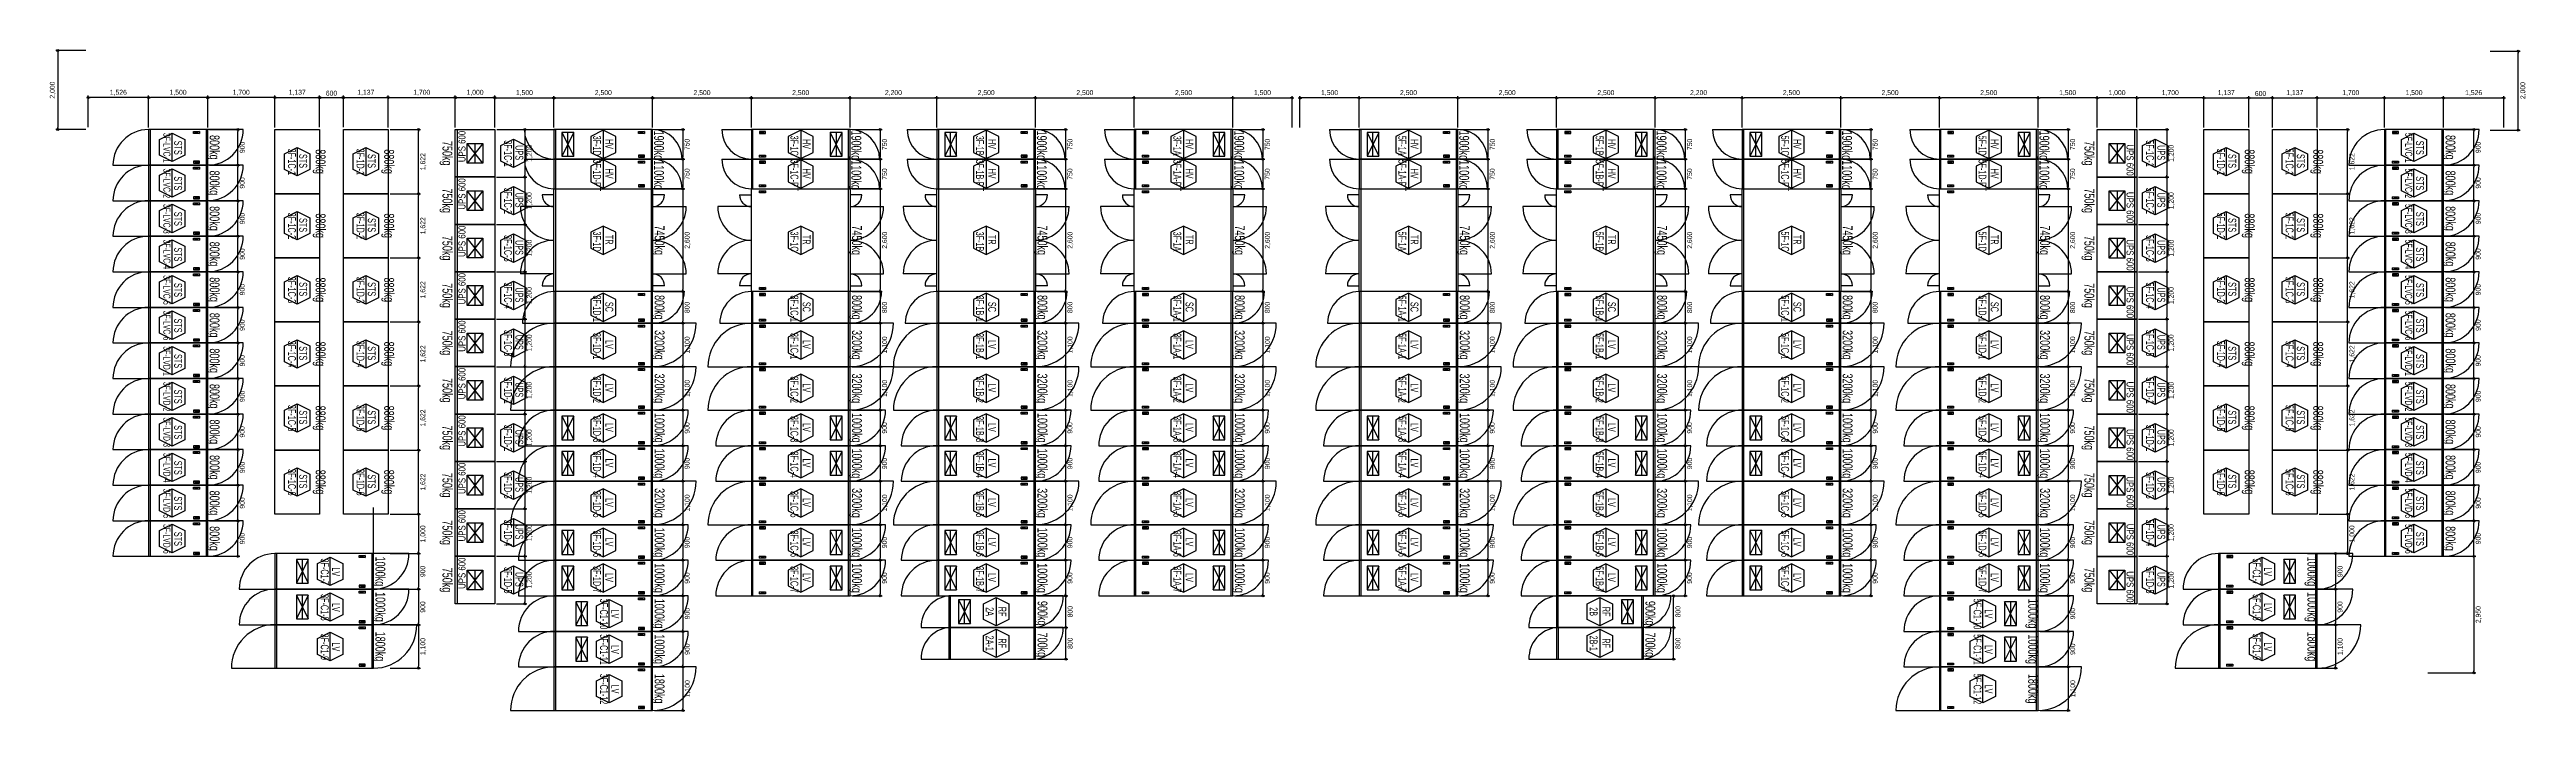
# Model space of a CAD drawing. Header units: millimetres. Extents: x 89978 to 501025, y -351975 to 835730.
# Drawn here: x 277869 to 340624, y 401825 to 418575 of the extents above; entities that cross this region are included whole.
import ezdxf
from ezdxf.enums import TextEntityAlignment as Align

# ---------------------------------------------------------------- set-up
doc = ezdxf.new("R2010")
doc.units = ezdxf.units.MM
doc.header["$LTSCALE"] = 150
doc.layers.get('Defpoints').update_dxf_attribs({"color": 150})
for name, color, linetype in [('------00 Switch Gear', 3, 'Continuous'), ('------00 Switch Gear_Number', 1, 'Continuous'), ('-----36 Dimension', 1, 'Continuous'), ('20251030_전기하중검토', 241, 'Continuous')]:
    doc.layers.add(name, color=color, linetype=linetype)
doc.layers.add('NOPLOT', color=191, linetype='Continuous', plot=False)
doc.styles.add('ELEC', font='')
doc.styles.get('ELEC').set_extended_font_data('Dotum')
doc.dimstyles.new('ELEC', dxfattribs={"dimscale": 100, "dimtxt": 2, "dimasz": 1, "dimexe": 2, "dimexo": 1, "dimgap": 1, "dimtad": 1, "dimdec": 0, "dimrnd": 0.25, "dimzin": 9, "dimdsep": 32, "dimlunit": 6, "dimtxsty": 'ELEC', "dimblk": 'Z_DOT', "dimcen": 3, "dimclrd": 7, "dimclre": 7, "dimclrt": 3, "dimadec": 0, "dimazin": 0, "dimtfac": 1, "dimtdec": 0, "dimtix": 1, "dimtmove": 2, "dimatfit": 1, "dimfxl": 1, "dimarcsym": 0})

msp = doc.modelspace()

# ---------------------------------------------------------------- texts
at = {"layer": '------00 Switch Gear_Number', "color": 0, "style": 'ELEC'}
for s, height, width, p in [('3F-LVC-1', 180, 0.6, (280842.6, 416090.8)), ('STS', 200, 0.7, (281127.3, 416090.8)), ('3F-1C-1', 200, 0.7, (284011.1, 415734)), ('3F-1D-1', 200, 0.7, (285748.1, 415734)), ('3F-1C-1', 200, 0.7, (289486.6, 415945)), ('UPS', 200, 0.7, (289771.3, 415966.4)), ('3F-1D', 200, 0.7, (291741.7, 416142.5)), ('HV', 200, 0.7, (292051.2, 416187.2)), ('3F-1C', 200, 0.7, (296741.7, 416142.5)), ('HV', 200, 0.7, (297051.2, 416187.2)), ('3F-1B', 200, 0.7, (301441.7, 416142.5)), ('HV', 200, 0.7, (301751.2, 416187.2)), ('3F-1A', 200, 0.7, (306441.7, 416142.5)), ('HV', 200, 0.7, (306751.2, 416187.2)), ('5F-1A', 200, 0.7, (312141.7, 416142.5)), ('HV', 200, 0.7, (312451.2, 416187.2)), ('5F-1B', 200, 0.7, (317141.7, 416142.5)), ('HV', 200, 0.7, (317451.2, 416187.2)), ('5F-1C', 200, 0.7, (321841.7, 416142.5)), ('HV', 200, 0.7, (322151.2, 416187.2)), ('5F-1D', 200, 0.7, (326841.7, 416142.5)), ('HV', 200, 0.7, (327151.2, 416187.2)), ('5F-1C-1', 200, 0.7, (331086.6, 415945)), ('UPS', 200, 0.7, (331371.2, 415966.4)), ('5F-1D-1', 200, 0.7, (332885.1, 415734, 0)), ('5F-1C-1', 200, 0.7, (334622.1, 415734)), ('5F-LVC-1', 180, 0.6, (337640.6, 416090.8)), ('STS', 200, 0.7, (337925.2, 416090.8)), ('3F-LVC-2', 180, 0.6, (280842.6, 415190.8)), ('STS', 200, 0.7, (284295.8, 415755.4)), ('STS', 200, 0.7, (286032.8, 415755.4)), ('3F-1D-PT', 200, 0.7, (291741.7, 415392.5)), ('HV', 200, 0.7, (292051.2, 415437.2)), ('3F-1C-PT', 200, 0.7, (296741.7, 415392.5)), ('HV', 200, 0.7, (297051.2, 415437.2)), ('3F-1B-PT', 200, 0.7, (301441.7, 415392.5)), ('HV', 200, 0.7, (301751.2, 415437.2)), ('3F-1A-PT', 200, 0.7, (306441.7, 415392.5)), ('HV', 200, 0.7, (306751.2, 415437.2)), ('5F-1A-PT', 200, 0.7, (312141.7, 415392.5)), ('HV', 200, 0.7, (312451.2, 415437.2)), ('5F-1B-PT', 200, 0.7, (317141.7, 415392.5)), ('HV', 200, 0.7, (317451.2, 415437.2)), ('5F-1C-PT', 200, 0.7, (321841.7, 415392.5)), ('HV', 200, 0.7, (322151.2, 415437.2)), ('5F-1D-PT', 200, 0.7, (326841.7, 415392.5)), ('HV', 200, 0.7, (327151.2, 415437.2)), ('STS', 200, 0.7, (333169.7, 415755.4, 0)), ('STS', 200, 0.7, (334906.7, 415755.4)), ('5F-LVC-2', 180, 0.6, (337640.6, 415190.8)), ('STS', 200, 0.7, (281127.3, 415190.8)), ('3F-1C-2', 200, 0.7, (289486.6, 414745)), ('UPS', 200, 0.7, (289771.3, 414766.4)), ('5F-1C-2', 200, 0.7, (331086.6, 414745)), ('UPS', 200, 0.7, (331371.2, 414766.4)), ('STS', 200, 0.7, (337925.2, 415190.8)), ('3F-LVC-3', 180, 0.6, (280842.6, 414290.8)), ('STS', 200, 0.7, (281127.3, 414290.8)), ('3F-1C-2', 200, 0.7, (284011.1, 414112)), ('STS', 200, 0.7, (284295.8, 414133.4)), ('3F-1D-2', 200, 0.7, (285748.1, 414112)), ('STS', 200, 0.7, (286032.8, 414133.4)), ('5F-1D-2', 200, 0.7, (332885.1, 414112, 0)), ('STS', 200, 0.7, (333169.7, 414133.4, 0)), ('5F-1C-2', 200, 0.7, (334622.1, 414112)), ('STS', 200, 0.7, (334906.7, 414133.4)), ('5F-LVC-3', 180, 0.6, (337640.6, 414290.8)), ('STS', 200, 0.7, (337925.2, 414290.8)), ('3F-LVC-4', 180, 0.6, (280842.6, 413390.8)), ('STS', 200, 0.7, (281127.3, 413390.8)), ('3F-1C-3', 200, 0.7, (289486.6, 413545)), ('UPS', 200, 0.7, (289771.3, 413566.4)), ('3F-1D', 200, 0.7, (291741.7, 413717.5)), ('TR', 200, 0.7, (292051.2, 413762.2)), ('3F-1C', 200, 0.7, (296741.7, 413717.5)), ('TR', 200, 0.7, (297051.2, 413762.2)), ('3F-1B', 200, 0.7, (301441.7, 413717.5)), ('TR', 200, 0.7, (301751.2, 413762.2)), ('3F-1A', 200, 0.7, (306441.7, 413717.5)), ('TR', 200, 0.7, (306751.2, 413762.2)), ('5F-1A', 200, 0.7, (312141.7, 413717.5)), ('TR', 200, 0.7, (312451.2, 413762.2)), ('5F-1B', 200, 0.7, (317141.7, 413717.5)), ('TR', 200, 0.7, (317451.2, 413762.2)), ('5F-1C', 200, 0.7, (321841.7, 413717.5)), ('TR', 200, 0.7, (322151.2, 413762.2)), ('5F-1D', 200, 0.7, (326841.7, 413717.5)), ('TR', 200, 0.7, (327151.2, 413762.2)), ('5F-1C-3', 200, 0.7, (331086.6, 413545)), ('UPS', 200, 0.7, (331371.2, 413566.4)), ('5F-LVC-4', 180, 0.6, (337640.6, 413390.8)), ('STS', 200, 0.7, (337925.2, 413390.8)), ('3F-LVC-5', 180, 0.6, (280842.6, 412490.8)), ('STS', 200, 0.7, (281127.3, 412490.8)), ('3F-1C-3', 200, 0.7, (284011.1, 412490)), ('STS', 200, 0.7, (284295.8, 412511.4)), ('3F-1D-3', 200, 0.7, (285748.1, 412490)), ('STS', 200, 0.7, (286032.8, 412511.4)), ('3F-1C-4', 200, 0.7, (289486.6, 412345)), ('UPS', 200, 0.7, (289771.3, 412366.4)), ('3F-1D-1', 200, 0.7, (291741.7, 412017.5)), ('3F-1C-1', 200, 0.7, (296741.7, 412017.5)), ('3F-1B-1', 200, 0.7, (301441.7, 412017.5)), ('3F-1A-1', 200, 0.7, (306441.7, 412017.5)), ('5F-1A-1', 200, 0.7, (312141.7, 412017.5)), ('5F-1B-1', 200, 0.7, (317141.7, 412017.5)), ('5F-1C-1', 200, 0.7, (321841.7, 412017.5)), ('5F-1D-1', 200, 0.7, (326841.7, 412017.5)), ('5F-1C-4', 200, 0.7, (331086.6, 412345)), ('UPS', 200, 0.7, (331371.2, 412366.4)), ('5F-1D-3', 200, 0.7, (332885.1, 412490, 0)), ('STS', 200, 0.7, (333169.7, 412511.4, 0)), ('5F-1C-3', 200, 0.7, (334622.1, 412490)), ('STS', 200, 0.7, (334906.7, 412511.4)), ('5F-LVC-5', 180, 0.6, (337640.6, 412490.8)), ('STS', 200, 0.7, (337925.2, 412490.8)), ('3F-LVC-6', 180, 0.6, (280842.6, 411590.8)), ('STS', 200, 0.7, (281127.3, 411590.8)), ('SC', 200, 0.7, (292051.2, 412062.2)), ('SC', 200, 0.7, (297051.2, 412062.2)), ('SC', 200, 0.7, (301751.2, 412062.2)), ('SC', 200, 0.7, (306751.2, 412062.2)), ('SC', 200, 0.7, (312451.2, 412062.2)), ('SC', 200, 0.7, (317451.2, 412062.2)), ('SC', 200, 0.7, (322151.2, 412062.2)), ('SC', 200, 0.7, (327151.2, 412062.2)), ('5F-LVC-6', 180, 0.6, (337640.6, 411590.8)), ('STS', 200, 0.7, (337925.2, 411590.8)), ('3F-1C-4', 200, 0.7, (284011.1, 410868)), ('STS', 200, 0.7, (284295.8, 410889.4)), ('3F-1D-4', 200, 0.7, (285748.1, 410868)), ('STS', 200, 0.7, (286032.8, 410889.4)), ('3F-1C-5', 200, 0.7, (289486.6, 411145)), ('UPS', 200, 0.7, (289771.3, 411166.4)), ('3F-1D-1', 200, 0.7, (291741.7, 411067.5)), ('LV', 200, 0.7, (292051.2, 411112.2)), ('3F-1C-1', 200, 0.7, (296741.7, 411067.5)), ('LV', 200, 0.7, (297051.2, 411112.2)), ('3F-1B-1', 200, 0.7, (301441.7, 411067.5)), ('LV', 200, 0.7, (301751.2, 411112.2)), ('3F-1A-1', 200, 0.7, (306441.7, 411067.5)), ('LV', 200, 0.7, (306751.2, 411112.2)), ('5F-1A-1', 200, 0.7, (312141.7, 411067.5)), ('LV', 200, 0.7, (312451.2, 411112.2)), ('5F-1B-1', 200, 0.7, (317141.7, 411067.5)), ('LV', 200, 0.7, (317451.2, 411112.2)), ('5F-1C-1', 200, 0.7, (321841.7, 411067.5)), ('LV', 200, 0.7, (322151.2, 411112.2)), ('5F-1D-1', 200, 0.7, (326841.7, 411067.5)), ('LV', 200, 0.7, (327151.2, 411112.2)), ('5F-1C-5', 200, 0.7, (331086.6, 411145)), ('UPS', 200, 0.7, (331371.2, 411166.4)), ('5F-1D-4', 200, 0.7, (332885.1, 410868, 0)), ('STS', 200, 0.7, (333169.7, 410889.4, 0)), ('5F-1C-4', 200, 0.7, (334622.1, 410868)), ('STS', 200, 0.7, (334906.7, 410889.4)), ('3F-LVD-1', 180, 0.6, (280842.6, 410690.8)), ('STS', 200, 0.7, (281127.3, 410690.8)), ('5F-LVD-1', 180, 0.6, (337640.6, 410690.8)), ('STS', 200, 0.7, (337925.2, 410690.8)), ('3F-LVD-2', 180, 0.6, (280842.6, 409790.8)), ('STS', 200, 0.7, (281127.3, 409790.8)), ('3F-1D-1', 200, 0.7, (289486.6, 409945)), ('UPS', 200, 0.7, (289771.3, 409966.4)), ('3F-1D-2', 200, 0.7, (291741.7, 409967.5)), ('LV', 200, 0.7, (292051.2, 410012.2)), ('3F-1C-2', 200, 0.7, (296741.7, 409967.5)), ('LV', 200, 0.7, (297051.2, 410012.2)), ('3F-1B-2', 200, 0.7, (301441.7, 409967.5)), ('LV', 200, 0.7, (301751.2, 410012.2)), ('3F-1A-2', 200, 0.7, (306441.7, 409967.5)), ('LV', 200, 0.7, (306751.2, 410012.2)), ('5F-1A-2', 200, 0.7, (312141.7, 409967.5)), ('LV', 200, 0.7, (312451.2, 410012.2)), ('5F-1B-2', 200, 0.7, (317141.7, 409967.5)), ('LV', 200, 0.7, (317451.2, 410012.2)), ('5F-1C-2', 200, 0.7, (321841.7, 409967.5)), ('LV', 200, 0.7, (322151.2, 410012.2)), ('5F-1D-2', 200, 0.7, (326841.7, 409967.5)), ('LV', 200, 0.7, (327151.2, 410012.2)), ('5F-1D-1', 200, 0.7, (331086.6, 409945)), ('UPS', 200, 0.7, (331371.2, 409966.4)), ('5F-LVD-2', 180, 0.6, (337640.6, 409790.8)), ('STS', 200, 0.7, (337925.2, 409790.8)), ('3F-LVD-3', 180, 0.6, (280842.6, 408890.8)), ('3F-1C-5', 200, 0.7, (284011.1, 409246)), ('STS', 200, 0.7, (284295.8, 409267.4)), ('3F-1D-5', 200, 0.7, (285748.1, 409246)), ('STS', 200, 0.7, (286032.8, 409267.4)), ('3F-1D-3', 200, 0.7, (291741.7, 408967.5)), ('3F-1C-3', 200, 0.7, (296741.7, 408967.5)), ('3F-1B-3', 200, 0.7, (301441.7, 408967.5)), ('3F-1A-3', 200, 0.7, (306441.7, 408967.5)), ('5F-1A-3', 200, 0.7, (312141.7, 408967.5)), ('5F-1B-3', 200, 0.7, (317141.7, 408967.5)), ('5F-1C-3', 200, 0.7, (321841.7, 408967.5)), ('5F-1D-3', 200, 0.7, (326841.7, 408967.5)), ('5F-1D-5', 200, 0.7, (332885.1, 409246, 0)), ('STS', 200, 0.7, (333169.7, 409267.4, 0)), ('5F-1C-5', 200, 0.7, (334622.1, 409246)), ('STS', 200, 0.7, (334906.7, 409267.4)), ('5F-LVD-3', 180, 0.6, (337640.6, 408890.8)), ('STS', 200, 0.7, (281127.3, 408890.8)), ('3F-1D-2', 200, 0.7, (289486.6, 408745)), ('UPS', 200, 0.7, (289771.3, 408766.4)), ('LV', 200, 0.7, (292051.2, 409012.2)), ('LV', 200, 0.7, (297051.2, 409012.2)), ('LV', 200, 0.7, (301751.2, 409012.2)), ('LV', 200, 0.7, (306751.2, 409012.2)), ('LV', 200, 0.7, (312451.2, 409012.2)), ('LV', 200, 0.7, (317451.2, 409012.2)), ('LV', 200, 0.7, (322151.2, 409012.2)), ('LV', 200, 0.7, (327151.2, 409012.2)), ('5F-1D-2', 200, 0.7, (331086.6, 408745)), ('UPS', 200, 0.7, (331371.2, 408766.4)), ('STS', 200, 0.7, (337925.2, 408890.8)), ('3F-LVD-4', 180, 0.6, (280842.6, 407990.8)), ('STS', 200, 0.7, (281127.3, 407990.8)), ('3F-1C-6', 200, 0.7, (284011.1, 407624)), ('3F-1D-6', 200, 0.7, (285748.1, 407624)), ('3F-1D-4', 200, 0.7, (291741.7, 408067.5)), ('LV', 200, 0.7, (292051.2, 408112.2)), ('3F-1C-4', 200, 0.7, (296741.7, 408067.5)), ('LV', 200, 0.7, (297051.2, 408112.2)), ('3F-1B-4', 200, 0.7, (301441.7, 408067.5)), ('LV', 200, 0.7, (301751.2, 408112.2)), ('3F-1A-4', 200, 0.7, (306441.7, 408067.5)), ('LV', 200, 0.7, (306751.2, 408112.2)), ('5F-1A-4', 200, 0.7, (312141.7, 408067.5)), ('LV', 200, 0.7, (312451.2, 408112.2)), ('5F-1B-4', 200, 0.7, (317141.7, 408067.5)), ('LV', 200, 0.7, (317451.2, 408112.2)), ('5F-1C-4', 200, 0.7, (321841.7, 408067.5)), ('LV', 200, 0.7, (322151.2, 408112.2)), ('5F-1D-4', 200, 0.7, (326841.7, 408067.5)), ('LV', 200, 0.7, (327151.2, 408112.2)), ('5F-1D-6', 200, 0.7, (332885.1, 407624, 0)), ('5F-1C-6', 200, 0.7, (334622.1, 407624)), ('5F-LVD-4', 180, 0.6, (337640.6, 407990.8)), ('STS', 200, 0.7, (337925.2, 407990.8)), ('3F-LVD-5', 180, 0.6, (280842.6, 407090.8)), ('STS', 200, 0.7, (284295.8, 407645.4)), ('STS', 200, 0.7, (286032.8, 407645.4)), ('3F-1D-3', 200, 0.7, (289486.6, 407545)), ('UPS', 200, 0.7, (289771.3, 407566.4)), ('3F-1D-5', 200, 0.7, (291741.7, 407067.5)), ('3F-1C-5', 200, 0.7, (296741.7, 407067.5)), ('3F-1B-5', 200, 0.7, (301441.7, 407067.5)), ('3F-1A-5', 200, 0.7, (306441.7, 407067.5)), ('5F-1A-5', 200, 0.7, (312141.7, 407067.5)), ('5F-1B-5', 200, 0.7, (317141.7, 407067.5)), ('5F-1C-5', 200, 0.7, (321841.7, 407067.5)), ('5F-1D-5', 200, 0.7, (326841.7, 407067.5)), ('5F-1D-3', 200, 0.7, (331086.6, 407545)), ('UPS', 200, 0.7, (331371.2, 407566.4)), ('STS', 200, 0.7, (333169.7, 407645.4, 0)), ('STS', 200, 0.7, (334906.7, 407645.4)), ('5F-LVD-5', 180, 0.6, (337640.6, 407090.8)), ('STS', 200, 0.7, (281127.3, 407090.8)), ('3F-1D-4', 200, 0.7, (289486.6, 406345)), ('LV', 200, 0.7, (292051.2, 407112.2)), ('LV', 200, 0.7, (297051.2, 407112.2)), ('LV', 200, 0.7, (301751.2, 407112.2)), ('LV', 200, 0.7, (306751.2, 407112.2)), ('LV', 200, 0.7, (312451.2, 407112.2)), ('LV', 200, 0.7, (317451.2, 407112.2)), ('LV', 200, 0.7, (322151.2, 407112.2)), ('LV', 200, 0.7, (327151.2, 407112.2)), ('5F-1D-4', 200, 0.7, (331086.6, 406345)), ('STS', 200, 0.7, (337925.2, 407090.8)), ('3F-LVD-6', 180, 0.6, (280842.6, 406190.8)), ('STS', 200, 0.7, (281127.3, 406190.8)), ('UPS', 200, 0.7, (289771.3, 406366.4)), ('3F-1D-6', 200, 0.7, (291741.7, 406067.5)), ('LV', 200, 0.7, (292051.2, 406112.2)), ('3F-1C-6', 200, 0.7, (296741.7, 406067.5)), ('LV', 200, 0.7, (297051.2, 406112.2)), ('3F-1B-6', 200, 0.7, (301441.7, 406067.5)), ('LV', 200, 0.7, (301751.2, 406112.2)), ('3F-1A-6', 200, 0.7, (306441.7, 406067.5)), ('LV', 200, 0.7, (306751.2, 406112.2)), ('5F-1A-6', 200, 0.7, (312141.7, 406067.5)), ('LV', 200, 0.7, (312451.2, 406112.2)), ('5F-1B-6', 200, 0.7, (317141.7, 406067.5)), ('LV', 200, 0.7, (317451.2, 406112.2)), ('5F-1C-6', 200, 0.7, (321841.7, 406067.5)), ('LV', 200, 0.7, (322151.2, 406112.2)), ('5F-1D-6', 200, 0.7, (326841.7, 406067.5)), ('LV', 200, 0.7, (327151.2, 406112.2)), ('UPS', 200, 0.7, (331371.2, 406366.4)), ('5F-LVD-6', 180, 0.6, (337640.6, 406190.8)), ('STS', 200, 0.7, (337925.2, 406190.8)), ('3F-C1-7', 200, 0.7, (284842.6, 405358.8)), ('LV', 200, 0.7, (285127.3, 405358.8)), ('3F-1D-5', 200, 0.7, (289486.6, 405145)), ('3F-1D-7', 200, 0.7, (291741.7, 405167.5)), ('3F-1C-7', 200, 0.7, (296741.7, 405167.5)), ('3F-1B-7', 200, 0.7, (301441.7, 405167.5)), ('3F-1A-7', 200, 0.7, (306441.7, 405167.5)), ('5F-1A-7', 200, 0.7, (312141.7, 405167.5)), ('5F-1B-7', 200, 0.7, (317141.7, 405167.5)), ('5F-1C-7', 200, 0.7, (321841.7, 405167.5)), ('5F-1D-7', 200, 0.7, (326841.7, 405167.5)), ('5F-1D-5', 200, 0.7, (331086.6, 405145)), ('5F-C1-7', 200, 0.7, (333790.6, 405358.8, 0)), ('LV', 200, 0.7, (334075.2, 405358.8, 0)), ('3F-C1-8', 200, 0.7, (284842.6, 404458.8)), ('UPS', 200, 0.7, (289771.3, 405166.4)), ('LV', 200, 0.7, (292051.2, 405212.2)), ('LV', 200, 0.7, (297051.2, 405212.2)), ('LV', 200, 0.7, (301751.2, 405212.2)), ('LV', 200, 0.7, (306751.2, 405212.2)), ('LV', 200, 0.7, (312451.2, 405212.2)), ('LV', 200, 0.7, (317451.2, 405212.2)), ('LV', 200, 0.7, (322151.2, 405212.2)), ('LV', 200, 0.7, (327151.2, 405212.2)), ('UPS', 200, 0.7, (331371.2, 405166.4)), ('5F-C1-8', 200, 0.7, (333790.6, 404458.8, 0)), ('LV', 200, 0.7, (285127.3, 404458.8)), ('3F-C1-10', 200, 0.7, (291916.6, 404290.8)), ('LV', 200, 0.7, (292201.2, 404290.8)), ('5F-C1-10', 200, 0.7, (326716.6, 404290.8)), ('LV', 200, 0.7, (327001.2, 404290.8)), ('LV', 200, 0.7, (334075.2, 404458.8, 0)), ('3F-C1-9', 200, 0.7, (284842.6, 403458.8)), ('LV', 200, 0.7, (285127.3, 403458.8)), ('3F-C1-11', 200, 0.7, (291916.6, 403390.8)), ('5F-C1-11', 200, 0.7, (326716.6, 403390.8)), ('5F-C1-9', 200, 0.7, (333790.6, 403458.8, 0)), ('LV', 200, 0.7, (334075.2, 403458.8, 0)), ('LV', 200, 0.7, (292201.2, 403390.8)), ('LV', 200, 0.7, (327001.2, 403390.8)), ('3F-C1-12', 200, 0.7, (291916.6, 402390.8)), ('LV', 200, 0.7, (292201.2, 402390.8)), ('5F-C1-12', 200, 0.7, (326716.6, 402390.8)), ('LV', 200, 0.7, (327001.2, 402390.8))]:
    msp.add_text(s, height=height, rotation=270, dxfattribs=dict(at, width=width)).set_placement(p, align=Align.MIDDLE_CENTER)
at = {"layer": '------00 Switch Gear_Number', "color": 7, "style": 'ELEC', "width": 0.7}
for s, p in [('2A', (301690, 404350)), ('RF', (302010, 404350)), ('2B', (316990, 404350, 0)), ('RF', (317310, 404350, 0)), ('2A-1', (301690, 403550)), ('RF', (302010, 403550)), ('2B-1', (316990, 403550, 0)), ('RF', (317310, 403550, 0))]:
    msp.add_text(s, height=200, rotation=270, dxfattribs=at).set_placement(p, align=Align.MIDDLE_CENTER)
at = {"layer": '20251030_전기하중검토', "style": 'ELEC', "width": 0.7}
for s, p in [('800kg', (282020.1, 416100.3, 0)), ('750kg', (287918.4, 415950.3)), ('1900kg', (293279.5, 416150, 0)), ('1900kg', (298279.5, 416150, 0)), ('1900kg', (302979.5, 416150, 0)), ('1900kg', (307979.5, 416150, 0)), ('1900kg', (313679.5, 416150, 0)), ('1900kg', (318679.5, 416150, 0)), ('1900kg', (323379.5, 416150, 0)), ('1900kg', (328379.5, 416150, 0)), ('750kg', (329518.4, 415950.3, 0)), ('800kg', (338668, 416100.3, 0)), ('800kg', (282020.1, 415200.3, 0)), ('880kg', (284705.6, 415739.3)), ('880kg', (286442.6, 415739.3)), ('1100kg', (293279.5, 415400, 0)), ('1100kg', (298279.5, 415400, 0)), ('1100kg', (302979.5, 415400, 0)), ('1100kg', (307979.5, 415400, 0)), ('1100kg', (313679.5, 415400, 0)), ('1100kg', (318679.5, 415400, 0)), ('1100kg', (323379.5, 415400, 0)), ('1100kg', (328379.5, 415400, 0)), ('880kg', (333579.5, 415739.3, 0)), ('880kg', (335316.5, 415739.3, 0)), ('800kg', (338668, 415200.3, 0)), ('750kg', (287918.4, 414750.3)), ('750kg', (329518.4, 414750.3, 0)), ('800kg', (282020.1, 414300.3, 0)), ('880kg', (284705.6, 414117.3)), ('880kg', (286442.6, 414117.3)), ('880kg', (333579.5, 414117.3, 0)), ('880kg', (335316.5, 414117.3, 0)), ('800kg', (338668, 414300.3, 0)), ('800kg', (282020.1, 413400.3, 0)), ('750kg', (287918.4, 413550.3)), ('7450kg', (293294, 413750.3)), ('7450kg', (298294, 413750.3)), ('7450kg', (302994, 413750.3)), ('7450kg', (307994, 413750.3)), ('7450kg', (313694, 413750.3, 0)), ('7450kg', (318694, 413750.3)), ('7450kg', (323394, 413750.3, 0)), ('7450kg', (328394, 413750.3, 0)), ('750kg', (329518.4, 413550.3, 0)), ('800kg', (338668, 413400.3, 0)), ('800kg', (282020.1, 412500.3, 0)), ('880kg', (284705.6, 412495.3)), ('880kg', (286442.6, 412495.3)), ('750kg', (287918.4, 412350.3)), ('800kg', (293294, 412050.3)), ('800kg', (298294, 412050.3)), ('800kg', (302994, 412050.3)), ('800kg', (307994, 412050.3)), ('800kg', (313694, 412050.3, 0)), ('800kg', (318694, 412050.3, 0)), ('800kg', (323394, 412050.3, 0)), ('800kg', (328394, 412050.3, 0)), ('750kg', (329518.4, 412350.3, 0)), ('880kg', (333579.5, 412495.3, 0)), ('880kg', (335316.5, 412495.3, 0)), ('800kg', (338668, 412500.3, 0)), ('800kg', (282020.1, 411600.3, 0)), ('800kg', (338668, 411600.3, 0)), ('880kg', (284705.6, 410873.3)), ('880kg', (286442.6, 410873.3)), ('750kg', (287918.4, 411150.3)), ('3200kg', (293294, 411100.3)), ('3200kg', (298294, 411100.3)), ('3200kg', (302994, 411100.3)), ('3200kg', (307994, 411100.3)), ('3200kg', (313694, 411100.3, 0)), ('3200kg', (318694, 411100.3, 0)), ('3200kg', (323394, 411100.3, 0)), ('3200kg', (328394, 411100.3, 0)), ('750kg', (329518.4, 411150.3, 0)), ('880kg', (333579.5, 410873.3, 0)), ('880kg', (335316.5, 410873.3, 0)), ('800kg', (282020.1, 410700.3)), ('800kg', (338668, 410700.3, 0)), ('800kg', (282020.1, 409800.3)), ('750kg', (287918.4, 409950.3)), ('3200kg', (293294, 410000.3)), ('3200kg', (298294, 410000.3)), ('3200kg', (302994, 410000.3)), ('3200kg', (307994, 410000.3)), ('3200kg', (313694, 410000.3, 0)), ('3200kg', (318694, 410000.3, 0)), ('3200kg', (323394, 410000.3, 0)), ('3200kg', (328394, 410000.3, 0)), ('750kg', (329518.4, 409950.3, 0)), ('800kg', (338668, 409800.3, 0)), ('800kg', (282020.1, 408900.3)), ('880kg', (284705.6, 409251.3)), ('880kg', (286442.6, 409251.3)), ('1000kg', (293294, 409000.3)), ('1000kg', (298294, 409000.3)), ('1000kg', (302994, 409000.3)), ('1000kg', (307994, 409000.3)), ('1000kg', (313694, 409000.3, 0)), ('1000kg', (318694, 409000.3, 0)), ('1000kg', (323394, 409000.3, 0)), ('1000kg', (328394, 409000.3, 0)), ('880kg', (333579.5, 409251.3, 0)), ('880kg', (335316.5, 409251.3, 0)), ('800kg', (338668, 408900.3, 0)), ('750kg', (287918.4, 408750.3)), ('750kg', (329518.4, 408750.3, 0)), ('800kg', (282020.1, 408000.3)), ('880kg', (284705.6, 407629.3)), ('880kg', (286442.6, 407629.3)), ('1000kg', (293294, 408100.3)), ('1000kg', (298294, 408100.3)), ('1000kg', (302994, 408100.3)), ('1000kg', (307994, 408100.3)), ('1000kg', (313694, 408100.3, 0)), ('1000kg', (318694, 408100.3, 0)), ('1000kg', (323394, 408100.3, 0)), ('1000kg', (328394, 408100.3, 0)), ('880kg', (333579.5, 407629.3, 0)), ('880kg', (335316.5, 407629.3, 0)), ('800kg', (338668, 408000.3, 0)), ('800kg', (282020.1, 407100.3)), ('750kg', (287918.4, 407550.3)), ('3200kg', (293294, 407100.3)), ('3200kg', (298294, 407100.3)), ('3200kg', (302994, 407100.3)), ('3200kg', (307994, 407100.3)), ('3200kg', (313694, 407100.3, 0)), ('3200kg', (318694, 407100.3, 0)), ('3200kg', (323394, 407100.3, 0)), ('3200kg', (328394, 407100.3, 0)), ('750kg', (329518.4, 407550.3, 0)), ('800kg', (338668, 407100.3, 0)), ('750kg', (287918.4, 406350.3)), ('750kg', (329518.4, 406350.3, 0)), ('800kg', (282020.1, 406200.3)), ('1000kg', (293294, 406100.3)), ('1000kg', (298294, 406100.3)), ('1000kg', (302994, 406100.3)), ('1000kg', (307994, 406100.3)), ('1000kg', (313694, 406100.3, 0)), ('1000kg', (318694, 406100.3, 0)), ('1000kg', (323394, 406100.3, 0)), ('1000kg', (328394, 406100.3, 0)), ('800kg', (338668, 406200.3, 0)), ('1000kg', (286220.1, 405368.3)), ('750kg', (287918.4, 405150.3)), ('1000kg', (293294, 405200.3)), ('1000kg', (298294, 405200.3)), ('1000kg', (302994, 405200.3)), ('1000kg', (307994, 405200.3)), ('1000kg', (313694, 405200.3, 0)), ('1000kg', (318694, 405200.3, 0)), ('1000kg', (323394, 405200.3, 0)), ('1000kg', (328394, 405200.3, 0)), ('750kg', (329518.4, 405150.3, 0)), ('1000kg', (335168, 405368.3)), ('1000kg', (286220.1, 404468.3)), ('1000kg', (335168, 404468.3)), ('1000kg', (293294, 404300.3, 0)), ('900kg', (302996.1, 404308.5, 0)), ('900kg', (318396.1, 404308.5, 0)), ('1000kg', (328094, 404300.3, 0)), ('1800kg', (286220.1, 403468.3)), ('1000kg', (293294, 403400.3, 0)), ('700kg', (302996.1, 403508.5, 0)), ('700kg', (318396.1, 403508.5, 0)), ('1000kg', (328094, 403400.3, 0)), ('1800kg', (335168, 403468.3)), ('1800kg', (293294, 402400.3, 0)), ('1800kg', (328094, 402400.3, 0))]:
    msp.add_text(s, height=250, rotation=270, dxfattribs=at).set_placement(p, align=Align.MIDDLE)

# ---------------------------------------------------------------- blocks, each defined once
blk = doc.blocks.new('STS-R')
blk.add_lwpolyline([(886994, -128281), (888616, -128281), (888616, -129418), (886994, -129418), (886994, -128281)])
blk = doc.blocks.new('_DOTBLANK')
at = {"color": 0, "linetype": 'ByBlock'}
blk.add_line((-0.5, 0), (-1, 0), dxfattribs=at)
blk.add_circle((0, 0), 0.5, dxfattribs=at)
blk = doc.blocks.new('*D398')
at = {"layer": '-----36 Dimension', "color": 0, "lineweight": -2, "transparency": 16777216}
for p, q in [((286500, 416550), (287264, 416550)), ((287214, 414978), (287214, 416500)), ((286500, 414928), (287264, 414928))]:
    blk.add_line(p, q, dxfattribs=at)
at = {"layer": 'Defpoints', "color": 0, "transparency": 16777216}
for p in [(286450, 416550, 0), (287214, 416550), (286450, 414928, 0)]:
    blk.add_point(p, dxfattribs=at)
at = {"layer": '-----36 Dimension', "color": 0, "lineweight": -2, "transparency": 16777216, "xscale": 50, "yscale": 50, "zscale": 50}
for p, rotation in [((287214, 416550), 90), ((287214, 414928), 270)]:
    blk.add_blockref('_DOTBLANK', p, dxfattribs=dict(at, rotation=rotation))
at = {"layer": '-----36 Dimension', "color": 0, "transparency": 16777216, "insert": (287339, 415739), "char_height": 125, "attachment_point": 5, "rotation": 90, "style": 'ELEC'}
blk.add_mtext('1,622', dxfattribs=at)
blk = doc.blocks.new('Z_DOT')
for p, q in [((-2, 0), (2, 0)), ((0, -2), (0, 2))]:
    blk.add_line(p, q)
for radius in [2.5, 1.25]:
    blk.add_circle((0, 0), radius)
blk = doc.blocks.new('*D399')
at = {"layer": '-----36 Dimension', "color": 0, "lineweight": -2, "transparency": 16777216}
for p, q in [((302901, 404750, 0), (303665, 404750, 0)), ((303615, 404000, 0), (303615, 404700, 0)), ((302898, 403950, 0), (303665, 403950, 0))]:
    blk.add_line(p, q, dxfattribs=at)
at = {"layer": 'Defpoints', "color": 0, "transparency": 16777216}
for p in [(302851, 404750, 0), (303615, 404750, 0), (302848, 403950, 0)]:
    blk.add_point(p, dxfattribs=at)
at = {"layer": '-----36 Dimension', "color": 0, "lineweight": -2, "transparency": 16777216, "xscale": 50, "yscale": 50, "zscale": 50}
for p, rotation in [((303615, 404750, 0), 90), ((303615, 403950, 0), 270)]:
    blk.add_blockref('_DOTBLANK', p, dxfattribs=dict(at, rotation=rotation))
at = {"layer": '-----36 Dimension', "color": 0, "transparency": 16777216, "insert": (303727, 404350, 0), "char_height": 125, "attachment_point": 5, "rotation": 90, "style": 'ELEC'}
blk.add_mtext('800', dxfattribs=at)
blk = doc.blocks.new('*D400')
at = {"layer": '-----36 Dimension', "color": 0, "lineweight": -2, "transparency": 16777216}
for p, q in [((302901, 403950, 0), (303665, 403950, 0)), ((303615, 403200, 0), (303615, 403900, 0)), ((302898, 403150, 0), (303665, 403150, 0))]:
    blk.add_line(p, q, dxfattribs=at)
at = {"layer": 'Defpoints', "color": 0, "transparency": 16777216}
for p in [(302851, 403950, 0), (303615, 403950, 0), (302848, 403150, 0)]:
    blk.add_point(p, dxfattribs=at)
at = {"layer": '-----36 Dimension', "color": 0, "lineweight": -2, "transparency": 16777216, "xscale": 50, "yscale": 50, "zscale": 50}
for p, rotation in [((303615, 403950, 0), 90), ((303615, 403150, 0), 270)]:
    blk.add_blockref('_DOTBLANK', p, dxfattribs=dict(at, rotation=rotation))
at = {"layer": '-----36 Dimension', "color": 0, "transparency": 16777216, "insert": (303727, 403550, 0), "char_height": 125, "attachment_point": 5, "rotation": 90, "style": 'ELEC'}
blk.add_mtext('800', dxfattribs=at)
blk = doc.blocks.new('UPS 600kV')
at = {"layer": '------00 Switch Gear'}
blk.add_line((800, 850), (-402, 850), dxfattribs=at)
blk.add_lwpolyline([(798, -100), (-402, -100), (-402, 900), (798, 900)], close=True, dxfattribs=at)
at = {"layer": 'NOPLOT'}
for p, q in [((-52, 199), (448, 601)), ((448, 199), (-52, 601)), ((-52, 400), (448, 400))]:
    blk.add_line(p, q, dxfattribs=at)
blk.add_lwpolyline([(448, 601), (448, 199), (-52, 199), (-52, 601)], close=True, dxfattribs=at)
at = {"layer": 'NOPLOT', "style": 'ELEC', "width": 0.85}
blk.add_text('UPS 600', height=178.2, dxfattribs=at).set_placement((-26, 731), align=Align.MIDDLE_LEFT)
blk = doc.blocks.new('750X2500')
at = {"layer": '------00 Switch Gear'}
for p, q in [((-3250, 750), (-2458, 750)), ((-2460, 750), (-2460, 0)), ((-210, 700), (-360, 650)), ((-360, 700), (-210, 650)), ((-40, 750), (-40, 0)), ((-210, 50), (-360, 100)), ((-360, 50), (-210, 100)), ((750, 0), (-42, 0))]:
    blk.add_line(p, q, dxfattribs=at)
for points in [[(-2500, 750), (-2500, 0), (0, 0), (0, 750)], [(-360, 700), (-210, 700), (-210, 650), (-360, 650)], [(-360, 50), (-210, 50), (-210, 100), (-360, 100)]]:
    blk.add_lwpolyline(points, close=True, dxfattribs=at)
for centre, start, end in [((-2500, 750), 180, 270), ((0, 0), 0, 90)]:
    blk.add_arc(centre, 750, start, end, dxfattribs=at)
blk = doc.blocks.new('800X2500')
at = {"layer": '------00 Switch Gear'}
for p, q in [((-2460, 800), (-2460, 0)), ((-210, 750), (-360, 700)), ((-360, 750), (-210, 700)), ((800, 800), (-42, 800)), ((-40, 800), (-40, 0)), ((-3300, 0), (-2458, 0)), ((-210, 50), (-360, 100)), ((-360, 50), (-210, 100))]:
    blk.add_line(p, q, dxfattribs=at)
for points in [[(-2500, 800), (-2500, 0), (0, 0), (0, 800)], [(-360, 750), (-210, 750), (-210, 700), (-360, 700)], [(-360, 50), (-210, 50), (-210, 100), (-360, 100)]]:
    blk.add_lwpolyline(points, close=True, dxfattribs=at)
for centre, start, end in [((-2500, 0), 90, 180), ((0, 800), 270, 0)]:
    blk.add_arc(centre, 800, start, end, dxfattribs=at)
blk = doc.blocks.new('1100X2500')
at = {"layer": '------00 Switch Gear'}
for p, q in [((-2460, 1100), (-2460, 0)), ((-210, 1050), (-360, 1000)), ((-360, 1050), (-210, 1000)), ((1100, 1100), (-42, 1100)), ((-40, 1100), (-40, 0)), ((-3600, 0), (-2458, 0)), ((-210, 50), (-360, 100)), ((-360, 50), (-210, 100))]:
    blk.add_line(p, q, dxfattribs=at)
at = {"layer": '------00 Switch Gear', "elevation": 0}
for points in [[(-2500, 1100), (-2500, 0), (0, 0), (0, 1100)], [(-360, 1050), (-210, 1050), (-210, 1000), (-360, 1000)], [(-360, 50), (-210, 50), (-210, 100), (-360, 100)]]:
    blk.add_lwpolyline(points, close=True, dxfattribs=at)
at = {"layer": '------00 Switch Gear'}
for centre, start, end in [((-2500, 0), 90, 180), ((0, 1100), 270, 0)]:
    blk.add_arc(centre, 1100, start, end, dxfattribs=at)
blk = doc.blocks.new('900X2500')
at = {"layer": '------00 Switch Gear'}
for p, q in [((-2460, 900), (-2460, 0)), ((-210, 850), (-360, 800)), ((-360, 850), (-210, 800)), ((900, 900), (-42, 900)), ((-40, 900), (-40, 0)), ((-3400, 0), (-2458, 0)), ((-210, 50), (-360, 100)), ((-360, 50), (-210, 100))]:
    blk.add_line(p, q, dxfattribs=at)
at = {"layer": '------00 Switch Gear', "elevation": 0}
for points in [[(-2500, 900), (-2500, 0), (0, 0), (0, 900)], [(-360, 850), (-210, 850), (-210, 800), (-360, 800)], [(-360, 50), (-210, 50), (-210, 100), (-360, 100)]]:
    blk.add_lwpolyline(points, close=True, dxfattribs=at)
at = {"layer": '------00 Switch Gear'}
for centre, start, end in [((-2500, 0), 90, 180), ((0, 900), 270, 0)]:
    blk.add_arc(centre, 900, start, end, dxfattribs=at)
blk = doc.blocks.new('1100x2200')
at = {"layer": '------00 Switch Gear'}
for p, q in [((-2160, 0), (-2160, 1100)), ((-1990, 1050), (-1840, 1000)), ((-1840, 1050), (-1990, 1000)), ((1400, 1100), (258, 1100)), ((260, 0), (260, 1100)), ((-3300, 0), (-2158, 0)), ((-1990, 50), (-1840, 100)), ((-1840, 50), (-1990, 100))]:
    blk.add_line(p, q, dxfattribs=at)
at = {"layer": '------00 Switch Gear', "elevation": 0}
for points in [[(300, 0), (300, 1100), (-2200, 1100), (-2200, 0)], [(-1840, 1050), (-1990, 1050), (-1990, 1000), (-1840, 1000)], [(-1840, 50), (-1990, 50), (-1990, 100), (-1840, 100)]]:
    blk.add_lwpolyline(points, close=True, dxfattribs=at)
at = {"layer": '------00 Switch Gear'}
for centre, start, end in [((-2200, 0), 90, 180), ((300, 1100), 270, 0)]:
    blk.add_arc(centre, 1100, start, end, dxfattribs=at)
blk = doc.blocks.new('900x2200')
at = {"layer": '------00 Switch Gear'}
for p, q in [((-2460, 900), (-2460, 0)), ((-210, 850), (-360, 800)), ((-360, 850), (-210, 800)), ((900, 900), (-42, 900)), ((-40, 900), (-40, 0)), ((-3400, 0), (-2458, 0)), ((-210, 50), (-360, 100)), ((-360, 50), (-210, 100))]:
    blk.add_line(p, q, dxfattribs=at)
for points in [[(-2500, 900), (-2500, 0), (0, 0), (0, 900)], [(-360, 850), (-210, 850), (-210, 800), (-360, 800)], [(-360, 50), (-210, 50), (-210, 100), (-360, 100)]]:
    blk.add_lwpolyline(points, close=True, dxfattribs=at)
for centre, start, end in [((-2500, 0), 90, 180), ((0, 900), 270, 0)]:
    blk.add_arc(centre, 900, start, end, dxfattribs=at)
blk = doc.blocks.new('*D473')
at = {"layer": '-----36 Dimension', "color": 0, "lineweight": -2, "transparency": 16777216}
for p, q in [((318301, 404750, 0), (319065, 404750, 0)), ((319015, 404000, 0), (319015, 404700, 0)), ((318298, 403950, 0), (319065, 403950, 0))]:
    blk.add_line(p, q, dxfattribs=at)
at = {"layer": 'Defpoints', "color": 0, "transparency": 16777216}
for p in [(318251, 404750, 0), (319015, 404750, 0), (318248, 403950, 0)]:
    blk.add_point(p, dxfattribs=at)
at = {"layer": '-----36 Dimension', "color": 0, "lineweight": -2, "transparency": 16777216, "xscale": 50, "yscale": 50, "zscale": 50}
for p, rotation in [((319015, 404750, 0), 90), ((319015, 403950, 0), 270)]:
    blk.add_blockref('_DOTBLANK', p, dxfattribs=dict(at, rotation=rotation))
at = {"layer": '-----36 Dimension', "color": 0, "transparency": 16777216, "insert": (319127, 404350, 0), "char_height": 125, "attachment_point": 5, "rotation": 90, "style": 'ELEC'}
blk.add_mtext('800', dxfattribs=at)
blk = doc.blocks.new('*D474')
at = {"layer": '-----36 Dimension', "color": 0, "lineweight": -2, "transparency": 16777216}
for p, q in [((318301, 403950, 0), (319065, 403950, 0)), ((319015, 403200, 0), (319015, 403900, 0)), ((318298, 403150, 0), (319065, 403150, 0))]:
    blk.add_line(p, q, dxfattribs=at)
at = {"layer": 'Defpoints', "color": 0, "transparency": 16777216}
for p in [(318251, 403950, 0), (319015, 403950, 0), (318248, 403150, 0)]:
    blk.add_point(p, dxfattribs=at)
at = {"layer": '-----36 Dimension', "color": 0, "lineweight": -2, "transparency": 16777216, "xscale": 50, "yscale": 50, "zscale": 50}
for p, rotation in [((319015, 403950, 0), 90), ((319015, 403150, 0), 270)]:
    blk.add_blockref('_DOTBLANK', p, dxfattribs=dict(at, rotation=rotation))
at = {"layer": '-----36 Dimension', "color": 0, "transparency": 16777216, "insert": (319127, 403550, 0), "char_height": 125, "attachment_point": 5, "rotation": 90, "style": 'ELEC'}
blk.add_mtext('800', dxfattribs=at)
blk = doc.blocks.new('*D416')
at = {"layer": '-----36 Dimension', "color": 0, "lineweight": -2, "transparency": 16777216}
for p, q in [((278850, 416609, 0), (278850, 417409, 0)), ((280326, 417359, 0), (278900, 417359, 0)), ((280376, 416600, 0), (280376, 417409, 0))]:
    blk.add_line(p, q, dxfattribs=at)
at = {"layer": 'Defpoints', "color": 0, "transparency": 16777216}
for p in [(278850, 417359, 0), (278850, 416559), (280376, 416550)]:
    blk.add_point(p, dxfattribs=at)
at = {"layer": '-----36 Dimension', "color": 0, "lineweight": -2, "transparency": 16777216, "xscale": 50, "yscale": 50, "zscale": 50, "rotation": 180}
blk.add_blockref('_DOTBLANK', (278850, 417359, 0), dxfattribs=at)
at = {"layer": '-----36 Dimension', "color": 0, "lineweight": -2, "transparency": 16777216, "xscale": 50, "yscale": 50, "zscale": 50}
blk.add_blockref('_DOTBLANK', (280376, 417359, 0), dxfattribs=at)
at = {"layer": '-----36 Dimension', "color": 0, "transparency": 16777216, "insert": (279613, 417483, 0), "char_height": 125, "attachment_point": 5, "style": 'ELEC'}
blk.add_mtext('1,526', dxfattribs=at)
blk = doc.blocks.new('*D417')
at = {"layer": '-----36 Dimension', "color": 0, "lineweight": -2, "transparency": 16777216}
for p, q in [((283576, 416609), (283576, 417409)), ((283626, 417359), (284663, 417359)), ((284713, 416609), (284713, 417409))]:
    blk.add_line(p, q, dxfattribs=at)
at = {"layer": 'Defpoints', "color": 0, "transparency": 16777216}
for p in [(284713, 417359), (283576, 416559), (284713, 416559)]:
    blk.add_point(p, dxfattribs=at)
at = {"layer": '-----36 Dimension', "color": 0, "lineweight": -2, "transparency": 16777216, "xscale": 50, "yscale": 50, "zscale": 50, "rotation": 180}
blk.add_blockref('_DOTBLANK', (283576, 417359), dxfattribs=at)
at = {"layer": '-----36 Dimension', "color": 0, "lineweight": -2, "transparency": 16777216, "xscale": 50, "yscale": 50, "zscale": 50}
blk.add_blockref('_DOTBLANK', (284713, 417359), dxfattribs=at)
at = {"layer": '-----36 Dimension', "color": 0, "transparency": 16777216, "insert": (284145, 417483), "char_height": 125, "attachment_point": 5, "style": 'ELEC'}
blk.add_mtext('1,137', dxfattribs=at)
blk = doc.blocks.new('*D418')
at = {"layer": '-----36 Dimension', "color": 0, "lineweight": -2, "transparency": 16777216}
for p, q in [((286450, 416600), (286450, 417409)), ((286500, 417359), (288100, 417359)), ((288150, 416600), (288150, 417409))]:
    blk.add_line(p, q, dxfattribs=at)
at = {"layer": 'Defpoints', "color": 0, "transparency": 16777216}
for p in [(288150, 417359), (286450, 416550), (288150, 416550)]:
    blk.add_point(p, dxfattribs=at)
at = {"layer": '-----36 Dimension', "color": 0, "lineweight": -2, "transparency": 16777216, "xscale": 50, "yscale": 50, "zscale": 50, "rotation": 180}
blk.add_blockref('_DOTBLANK', (286450, 417359), dxfattribs=at)
at = {"layer": '-----36 Dimension', "color": 0, "lineweight": -2, "transparency": 16777216, "xscale": 50, "yscale": 50, "zscale": 50}
blk.add_blockref('_DOTBLANK', (288150, 417359), dxfattribs=at)
at = {"layer": '-----36 Dimension', "color": 0, "transparency": 16777216, "insert": (287300, 417483), "char_height": 125, "attachment_point": 5, "style": 'ELEC'}
blk.add_mtext('1,700', dxfattribs=at)
blk = doc.blocks.new('*D419')
at = {"layer": '-----36 Dimension', "color": 0, "lineweight": -2, "transparency": 16777216}
for p, q in [((288150, 416609), (288150, 417409)), ((288200, 417359), (289100, 417359)), ((289150, 416609), (289150, 417409))]:
    blk.add_line(p, q, dxfattribs=at)
at = {"layer": 'Defpoints', "color": 0, "transparency": 16777216}
for p in [(289150, 417359), (288150, 416559), (289150, 416559)]:
    blk.add_point(p, dxfattribs=at)
at = {"layer": '-----36 Dimension', "color": 0, "lineweight": -2, "transparency": 16777216, "xscale": 50, "yscale": 50, "zscale": 50, "rotation": 180}
blk.add_blockref('_DOTBLANK', (288150, 417359), dxfattribs=at)
at = {"layer": '-----36 Dimension', "color": 0, "lineweight": -2, "transparency": 16777216, "xscale": 50, "yscale": 50, "zscale": 50}
blk.add_blockref('_DOTBLANK', (289150, 417359), dxfattribs=at)
at = {"layer": '-----36 Dimension', "color": 0, "transparency": 16777216, "insert": (288650, 417483), "char_height": 125, "attachment_point": 5, "style": 'ELEC'}
blk.add_mtext('1,000', dxfattribs=at)
blk = doc.blocks.new('*D420')
at = {"layer": '-----36 Dimension', "color": 0, "lineweight": -2, "transparency": 16777216}
for p, q in [((289150, 416600), (289150, 417400)), ((289200, 417350), (290600, 417350)), ((290650, 416600), (290650, 417400))]:
    blk.add_line(p, q, dxfattribs=at)
at = {"layer": 'Defpoints', "color": 0, "transparency": 16777216}
for p in [(290650, 417350), (289150, 416550), (290650, 416550)]:
    blk.add_point(p, dxfattribs=at)
at = {"layer": '-----36 Dimension', "color": 0, "lineweight": -2, "transparency": 16777216, "xscale": 50, "yscale": 50, "zscale": 50, "rotation": 180}
blk.add_blockref('_DOTBLANK', (289150, 417350), dxfattribs=at)
at = {"layer": '-----36 Dimension', "color": 0, "lineweight": -2, "transparency": 16777216, "xscale": 50, "yscale": 50, "zscale": 50}
blk.add_blockref('_DOTBLANK', (290650, 417350), dxfattribs=at)
at = {"layer": '-----36 Dimension', "color": 0, "transparency": 16777216, "insert": (289900, 417475), "char_height": 125, "attachment_point": 5, "style": 'ELEC'}
blk.add_mtext('1,500', dxfattribs=at)
blk = doc.blocks.new('*D421')
at = {"layer": '-----36 Dimension', "color": 0, "lineweight": -2, "transparency": 16777216}
for p, q in [((290650, 416600), (290650, 417400)), ((290700, 417350), (293100, 417350)), ((293150, 416600), (293150, 417400))]:
    blk.add_line(p, q, dxfattribs=at)
at = {"layer": 'Defpoints', "color": 0, "transparency": 16777216}
for p in [(293150, 417350), (290650, 416550), (293150, 416550)]:
    blk.add_point(p, dxfattribs=at)
at = {"layer": '-----36 Dimension', "color": 0, "lineweight": -2, "transparency": 16777216, "xscale": 50, "yscale": 50, "zscale": 50, "rotation": 180}
blk.add_blockref('_DOTBLANK', (290650, 417350), dxfattribs=at)
at = {"layer": '-----36 Dimension', "color": 0, "lineweight": -2, "transparency": 16777216, "xscale": 50, "yscale": 50, "zscale": 50}
blk.add_blockref('_DOTBLANK', (293150, 417350), dxfattribs=at)
at = {"layer": '-----36 Dimension', "color": 0, "transparency": 16777216, "insert": (291900, 417475), "char_height": 125, "attachment_point": 5, "style": 'ELEC'}
blk.add_mtext('2,500', dxfattribs=at)
blk = doc.blocks.new('*D682')
at = {"layer": '-----36 Dimension', "color": 0, "lineweight": -2, "transparency": 16777216}
for p, q in [((293150, 416600), (293150, 417400)), ((293200, 417350), (295600, 417350)), ((295650, 416600), (295650, 417400))]:
    blk.add_line(p, q, dxfattribs=at)
at = {"layer": 'Defpoints', "color": 0, "transparency": 16777216}
for p in [(295650, 417350), (293150, 416550), (295650, 416550)]:
    blk.add_point(p, dxfattribs=at)
at = {"layer": '-----36 Dimension', "color": 0, "lineweight": -2, "transparency": 16777216, "xscale": 50, "yscale": 50, "zscale": 50, "rotation": 180}
blk.add_blockref('_DOTBLANK', (293150, 417350), dxfattribs=at)
at = {"layer": '-----36 Dimension', "color": 0, "lineweight": -2, "transparency": 16777216, "xscale": 50, "yscale": 50, "zscale": 50}
blk.add_blockref('_DOTBLANK', (295650, 417350), dxfattribs=at)
at = {"layer": '-----36 Dimension', "color": 0, "transparency": 16777216, "insert": (294400, 417475), "char_height": 125, "attachment_point": 5, "style": 'ELEC'}
blk.add_mtext('2,500', dxfattribs=at)
blk = doc.blocks.new('*D422')
at = {"layer": '-----36 Dimension', "color": 0, "lineweight": -2, "transparency": 16777216}
for p, q in [((295650, 416600), (295650, 417400)), ((295700, 417350), (298100, 417350)), ((298150, 416600), (298150, 417400))]:
    blk.add_line(p, q, dxfattribs=at)
at = {"layer": 'Defpoints', "color": 0, "transparency": 16777216}
for p in [(298150, 417350), (295650, 416550), (298150, 416550)]:
    blk.add_point(p, dxfattribs=at)
at = {"layer": '-----36 Dimension', "color": 0, "lineweight": -2, "transparency": 16777216, "xscale": 50, "yscale": 50, "zscale": 50, "rotation": 180}
blk.add_blockref('_DOTBLANK', (295650, 417350), dxfattribs=at)
at = {"layer": '-----36 Dimension', "color": 0, "lineweight": -2, "transparency": 16777216, "xscale": 50, "yscale": 50, "zscale": 50}
blk.add_blockref('_DOTBLANK', (298150, 417350), dxfattribs=at)
at = {"layer": '-----36 Dimension', "color": 0, "transparency": 16777216, "insert": (296900, 417475), "char_height": 125, "attachment_point": 5, "style": 'ELEC'}
blk.add_mtext('2,500', dxfattribs=at)
blk = doc.blocks.new('*D423')
at = {"layer": '-----36 Dimension', "color": 0, "lineweight": -2, "transparency": 16777216}
for p, q in [((298150, 416600), (298150, 417400)), ((298200, 417350), (300300, 417350)), ((300350, 416600), (300350, 417400))]:
    blk.add_line(p, q, dxfattribs=at)
at = {"layer": 'Defpoints', "color": 0, "transparency": 16777216}
for p in [(300350, 417350), (298150, 416550), (300350, 416550)]:
    blk.add_point(p, dxfattribs=at)
at = {"layer": '-----36 Dimension', "color": 0, "lineweight": -2, "transparency": 16777216, "xscale": 50, "yscale": 50, "zscale": 50, "rotation": 180}
blk.add_blockref('_DOTBLANK', (298150, 417350), dxfattribs=at)
at = {"layer": '-----36 Dimension', "color": 0, "lineweight": -2, "transparency": 16777216, "xscale": 50, "yscale": 50, "zscale": 50}
blk.add_blockref('_DOTBLANK', (300350, 417350), dxfattribs=at)
at = {"layer": '-----36 Dimension', "color": 0, "transparency": 16777216, "insert": (299250, 417475), "char_height": 125, "attachment_point": 5, "style": 'ELEC'}
blk.add_mtext('2,200', dxfattribs=at)
blk = doc.blocks.new('*D683')
at = {"layer": '-----36 Dimension', "color": 0, "lineweight": -2, "transparency": 16777216}
for p, q in [((300350, 416600), (300350, 417400)), ((300400, 417350), (302800, 417350)), ((302850, 416600), (302850, 417400))]:
    blk.add_line(p, q, dxfattribs=at)
at = {"layer": 'Defpoints', "color": 0, "transparency": 16777216}
for p in [(302850, 417350), (300350, 416550), (302850, 416550)]:
    blk.add_point(p, dxfattribs=at)
at = {"layer": '-----36 Dimension', "color": 0, "lineweight": -2, "transparency": 16777216, "xscale": 50, "yscale": 50, "zscale": 50, "rotation": 180}
blk.add_blockref('_DOTBLANK', (300350, 417350), dxfattribs=at)
at = {"layer": '-----36 Dimension', "color": 0, "lineweight": -2, "transparency": 16777216, "xscale": 50, "yscale": 50, "zscale": 50}
blk.add_blockref('_DOTBLANK', (302850, 417350), dxfattribs=at)
at = {"layer": '-----36 Dimension', "color": 0, "transparency": 16777216, "insert": (301600, 417475), "char_height": 125, "attachment_point": 5, "style": 'ELEC'}
blk.add_mtext('2,500', dxfattribs=at)
blk = doc.blocks.new('*D684')
at = {"layer": '-----36 Dimension', "color": 0, "lineweight": -2, "transparency": 16777216}
for p, q in [((302850, 416600), (302850, 417400)), ((302900, 417350), (305300, 417350)), ((305350, 416600), (305350, 417400))]:
    blk.add_line(p, q, dxfattribs=at)
at = {"layer": 'Defpoints', "color": 0, "transparency": 16777216}
for p in [(305350, 417350), (302850, 416550), (305350, 416550)]:
    blk.add_point(p, dxfattribs=at)
at = {"layer": '-----36 Dimension', "color": 0, "lineweight": -2, "transparency": 16777216, "xscale": 50, "yscale": 50, "zscale": 50, "rotation": 180}
blk.add_blockref('_DOTBLANK', (302850, 417350), dxfattribs=at)
at = {"layer": '-----36 Dimension', "color": 0, "lineweight": -2, "transparency": 16777216, "xscale": 50, "yscale": 50, "zscale": 50}
blk.add_blockref('_DOTBLANK', (305350, 417350), dxfattribs=at)
at = {"layer": '-----36 Dimension', "color": 0, "transparency": 16777216, "insert": (304100, 417475), "char_height": 125, "attachment_point": 5, "style": 'ELEC'}
blk.add_mtext('2,500', dxfattribs=at)
blk = doc.blocks.new('*D685')
at = {"layer": '-----36 Dimension', "color": 0, "lineweight": -2, "transparency": 16777216}
for p, q in [((305350, 416600), (305350, 417400)), ((305400, 417350), (307800, 417350)), ((307850, 416600), (307850, 417400))]:
    blk.add_line(p, q, dxfattribs=at)
at = {"layer": 'Defpoints', "color": 0, "transparency": 16777216}
for p in [(307850, 417350), (305350, 416550), (307850, 416550)]:
    blk.add_point(p, dxfattribs=at)
at = {"layer": '-----36 Dimension', "color": 0, "lineweight": -2, "transparency": 16777216, "xscale": 50, "yscale": 50, "zscale": 50, "rotation": 180}
blk.add_blockref('_DOTBLANK', (305350, 417350), dxfattribs=at)
at = {"layer": '-----36 Dimension', "color": 0, "lineweight": -2, "transparency": 16777216, "xscale": 50, "yscale": 50, "zscale": 50}
blk.add_blockref('_DOTBLANK', (307850, 417350), dxfattribs=at)
at = {"layer": '-----36 Dimension', "color": 0, "transparency": 16777216, "insert": (306600, 417475), "char_height": 125, "attachment_point": 5, "style": 'ELEC'}
blk.add_mtext('2,500', dxfattribs=at)
blk = doc.blocks.new('*D686')
at = {"layer": '-----36 Dimension', "color": 0, "lineweight": -2, "transparency": 16777216}
for p, q in [((307850, 416600), (307850, 417400)), ((307900, 417350), (309300, 417350)), ((309350, 416600), (309350, 417400))]:
    blk.add_line(p, q, dxfattribs=at)
at = {"layer": 'Defpoints', "color": 0, "transparency": 16777216}
for p in [(309350, 417350), (307850, 416550), (309350, 416550)]:
    blk.add_point(p, dxfattribs=at)
at = {"layer": '-----36 Dimension', "color": 0, "lineweight": -2, "transparency": 16777216, "xscale": 50, "yscale": 50, "zscale": 50, "rotation": 180}
blk.add_blockref('_DOTBLANK', (307850, 417350), dxfattribs=at)
at = {"layer": '-----36 Dimension', "color": 0, "lineweight": -2, "transparency": 16777216, "xscale": 50, "yscale": 50, "zscale": 50}
blk.add_blockref('_DOTBLANK', (309350, 417350), dxfattribs=at)
at = {"layer": '-----36 Dimension', "color": 0, "transparency": 16777216, "insert": (308600, 417475), "char_height": 125, "attachment_point": 5, "style": 'ELEC'}
blk.add_mtext('1,500', dxfattribs=at)
blk = doc.blocks.new('*D424')
at = {"layer": '-----36 Dimension', "color": 0, "lineweight": -2, "transparency": 16777216}
for p, q in [((278790, 418550), (278026, 418550)), ((278076, 418500), (278076, 416600)), ((278790, 416550), (278026, 416550))]:
    blk.add_line(p, q, dxfattribs=at)
at = {"layer": 'Defpoints', "color": 0, "transparency": 16777216}
for p in [(278840, 418550), (278076, 416550), (278840, 416550)]:
    blk.add_point(p, dxfattribs=at)
at = {"layer": '-----36 Dimension', "color": 0, "lineweight": -2, "transparency": 16777216, "xscale": 50, "yscale": 50, "zscale": 50}
for p, rotation in [((278076, 418550), 90), ((278076, 416550), 270)]:
    blk.add_blockref('_DOTBLANK', p, dxfattribs=dict(at, rotation=rotation))
at = {"layer": '-----36 Dimension', "color": 0, "transparency": 16777216, "insert": (277951, 417550), "char_height": 125, "attachment_point": 5, "rotation": 90, "style": 'ELEC'}
blk.add_mtext('2,000', dxfattribs=at)
blk = doc.blocks.new('*D426')
at = {"layer": '-----36 Dimension', "color": 0, "lineweight": -2, "transparency": 16777216}
for p, q in [((289200, 416550), (289961, 416550)), ((289911, 416500), (289911, 415400)), ((289197, 415350), (289961, 415350))]:
    blk.add_line(p, q, dxfattribs=at)
at = {"layer": 'Defpoints', "color": 0, "transparency": 16777216}
for p in [(289150, 416550, 0), (289147, 415350, 0), (289911, 415350)]:
    blk.add_point(p, dxfattribs=at)
at = {"layer": '-----36 Dimension', "color": 0, "lineweight": -2, "transparency": 16777216, "xscale": 50, "yscale": 50, "zscale": 50}
for p, rotation in [((289911, 416550), 90), ((289911, 415350), 270)]:
    blk.add_blockref('_DOTBLANK', p, dxfattribs=dict(at, rotation=rotation))
at = {"layer": '-----36 Dimension', "color": 0, "transparency": 16777216, "insert": (290035, 415950), "char_height": 125, "attachment_point": 5, "rotation": 90, "style": 'ELEC'}
blk.add_mtext('1,200', dxfattribs=at)
blk = doc.blocks.new('*D427')
at = {"layer": '-----36 Dimension', "color": 0, "lineweight": -2, "transparency": 16777216}
for p, q in [((289200, 415350), (289961, 415350)), ((289911, 415300), (289911, 414200)), ((289197, 414150), (289961, 414150))]:
    blk.add_line(p, q, dxfattribs=at)
at = {"layer": 'Defpoints', "color": 0, "transparency": 16777216}
for p in [(289150, 415350, 0), (289147, 414150, 0), (289911, 414150)]:
    blk.add_point(p, dxfattribs=at)
at = {"layer": '-----36 Dimension', "color": 0, "lineweight": -2, "transparency": 16777216, "xscale": 50, "yscale": 50, "zscale": 50}
for p, rotation in [((289911, 415350), 90), ((289911, 414150), 270)]:
    blk.add_blockref('_DOTBLANK', p, dxfattribs=dict(at, rotation=rotation))
at = {"layer": '-----36 Dimension', "color": 0, "transparency": 16777216, "insert": (290035, 414750), "char_height": 125, "attachment_point": 5, "rotation": 90, "style": 'ELEC'}
blk.add_mtext('1,200', dxfattribs=at)
blk = doc.blocks.new('*D428')
at = {"layer": '-----36 Dimension', "color": 0, "lineweight": -2, "transparency": 16777216}
for p, q in [((289200, 414150), (289961, 414150)), ((289911, 414100), (289911, 413000)), ((289197, 412950), (289961, 412950))]:
    blk.add_line(p, q, dxfattribs=at)
at = {"layer": 'Defpoints', "color": 0, "transparency": 16777216}
for p in [(289150, 414150, 0), (289147, 412950, 0), (289911, 412950)]:
    blk.add_point(p, dxfattribs=at)
at = {"layer": '-----36 Dimension', "color": 0, "lineweight": -2, "transparency": 16777216, "xscale": 50, "yscale": 50, "zscale": 50}
for p, rotation in [((289911, 414150), 90), ((289911, 412950), 270)]:
    blk.add_blockref('_DOTBLANK', p, dxfattribs=dict(at, rotation=rotation))
at = {"layer": '-----36 Dimension', "color": 0, "transparency": 16777216, "insert": (290035, 413550), "char_height": 125, "attachment_point": 5, "rotation": 90, "style": 'ELEC'}
blk.add_mtext('1,200', dxfattribs=at)
blk = doc.blocks.new('*D429')
at = {"layer": '-----36 Dimension', "color": 0, "lineweight": -2, "transparency": 16777216}
for p, q in [((289200, 412950), (289961, 412950)), ((289911, 412900), (289911, 411800)), ((289197, 411750), (289961, 411750))]:
    blk.add_line(p, q, dxfattribs=at)
at = {"layer": 'Defpoints', "color": 0, "transparency": 16777216}
for p in [(289150, 412950, 0), (289147, 411750, 0), (289911, 411750)]:
    blk.add_point(p, dxfattribs=at)
at = {"layer": '-----36 Dimension', "color": 0, "lineweight": -2, "transparency": 16777216, "xscale": 50, "yscale": 50, "zscale": 50}
for p, rotation in [((289911, 412950), 90), ((289911, 411750), 270)]:
    blk.add_blockref('_DOTBLANK', p, dxfattribs=dict(at, rotation=rotation))
at = {"layer": '-----36 Dimension', "color": 0, "transparency": 16777216, "insert": (290035, 412350), "char_height": 125, "attachment_point": 5, "rotation": 90, "style": 'ELEC'}
blk.add_mtext('1,200', dxfattribs=at)
blk = doc.blocks.new('*D430')
at = {"layer": '-----36 Dimension', "color": 0, "lineweight": -2, "transparency": 16777216}
for p, q in [((289200, 411750), (289961, 411750)), ((289911, 411700), (289911, 410600)), ((289197, 410550), (289961, 410550))]:
    blk.add_line(p, q, dxfattribs=at)
at = {"layer": 'Defpoints', "color": 0, "transparency": 16777216}
for p in [(289150, 411750, 0), (289147, 410550, 0), (289911, 410550)]:
    blk.add_point(p, dxfattribs=at)
at = {"layer": '-----36 Dimension', "color": 0, "lineweight": -2, "transparency": 16777216, "xscale": 50, "yscale": 50, "zscale": 50}
for p, rotation in [((289911, 411750), 90), ((289911, 410550), 270)]:
    blk.add_blockref('_DOTBLANK', p, dxfattribs=dict(at, rotation=rotation))
at = {"layer": '-----36 Dimension', "color": 0, "transparency": 16777216, "insert": (290035, 411150), "char_height": 125, "attachment_point": 5, "rotation": 90, "style": 'ELEC'}
blk.add_mtext('1,200', dxfattribs=at)
blk = doc.blocks.new('*D431')
at = {"layer": '-----36 Dimension', "color": 0, "lineweight": -2, "transparency": 16777216}
for p, q in [((289200, 410550), (289961, 410550)), ((289911, 410500), (289911, 409400)), ((289197, 409350), (289961, 409350))]:
    blk.add_line(p, q, dxfattribs=at)
at = {"layer": 'Defpoints', "color": 0, "transparency": 16777216}
for p in [(289150, 410550, 0), (289147, 409350, 0), (289911, 409350)]:
    blk.add_point(p, dxfattribs=at)
at = {"layer": '-----36 Dimension', "color": 0, "lineweight": -2, "transparency": 16777216, "xscale": 50, "yscale": 50, "zscale": 50}
for p, rotation in [((289911, 410550), 90), ((289911, 409350), 270)]:
    blk.add_blockref('_DOTBLANK', p, dxfattribs=dict(at, rotation=rotation))
at = {"layer": '-----36 Dimension', "color": 0, "transparency": 16777216, "insert": (290035, 409950), "char_height": 125, "attachment_point": 5, "rotation": 90, "style": 'ELEC'}
blk.add_mtext('1,200', dxfattribs=at)
blk = doc.blocks.new('*D432')
at = {"layer": '-----36 Dimension', "color": 0, "lineweight": -2, "transparency": 16777216}
for p, q in [((289200, 409350), (289961, 409350)), ((289911, 409300), (289911, 408200)), ((289197, 408150), (289961, 408150))]:
    blk.add_line(p, q, dxfattribs=at)
at = {"layer": 'Defpoints', "color": 0, "transparency": 16777216}
for p in [(289150, 409350, 0), (289147, 408150, 0), (289911, 408150)]:
    blk.add_point(p, dxfattribs=at)
at = {"layer": '-----36 Dimension', "color": 0, "lineweight": -2, "transparency": 16777216, "xscale": 50, "yscale": 50, "zscale": 50}
for p, rotation in [((289911, 409350), 90), ((289911, 408150), 270)]:
    blk.add_blockref('_DOTBLANK', p, dxfattribs=dict(at, rotation=rotation))
at = {"layer": '-----36 Dimension', "color": 0, "transparency": 16777216, "insert": (290035, 408750), "char_height": 125, "attachment_point": 5, "rotation": 90, "style": 'ELEC'}
blk.add_mtext('1,200', dxfattribs=at)
blk = doc.blocks.new('*D433')
at = {"layer": '-----36 Dimension', "color": 0, "lineweight": -2, "transparency": 16777216}
for p, q in [((289200, 408150), (289961, 408150)), ((289911, 408100), (289911, 407000)), ((289197, 406950), (289961, 406950))]:
    blk.add_line(p, q, dxfattribs=at)
at = {"layer": 'Defpoints', "color": 0, "transparency": 16777216}
for p in [(289150, 408150, 0), (289147, 406950, 0), (289911, 406950)]:
    blk.add_point(p, dxfattribs=at)
at = {"layer": '-----36 Dimension', "color": 0, "lineweight": -2, "transparency": 16777216, "xscale": 50, "yscale": 50, "zscale": 50}
for p, rotation in [((289911, 408150), 90), ((289911, 406950), 270)]:
    blk.add_blockref('_DOTBLANK', p, dxfattribs=dict(at, rotation=rotation))
at = {"layer": '-----36 Dimension', "color": 0, "transparency": 16777216, "insert": (290035, 407550), "char_height": 125, "attachment_point": 5, "rotation": 90, "style": 'ELEC'}
blk.add_mtext('1,200', dxfattribs=at)
blk = doc.blocks.new('*D434')
at = {"layer": '-----36 Dimension', "color": 0, "lineweight": -2, "transparency": 16777216}
for p, q in [((289200, 406950), (289961, 406950)), ((289911, 406900), (289911, 405800)), ((289197, 405750), (289961, 405750))]:
    blk.add_line(p, q, dxfattribs=at)
at = {"layer": 'Defpoints', "color": 0, "transparency": 16777216}
for p in [(289150, 406950, 0), (289147, 405750, 0), (289911, 405750)]:
    blk.add_point(p, dxfattribs=at)
at = {"layer": '-----36 Dimension', "color": 0, "lineweight": -2, "transparency": 16777216, "xscale": 50, "yscale": 50, "zscale": 50}
for p, rotation in [((289911, 406950), 90), ((289911, 405750), 270)]:
    blk.add_blockref('_DOTBLANK', p, dxfattribs=dict(at, rotation=rotation))
at = {"layer": '-----36 Dimension', "color": 0, "transparency": 16777216, "insert": (290035, 406350), "char_height": 125, "attachment_point": 5, "rotation": 90, "style": 'ELEC'}
blk.add_mtext('1,200', dxfattribs=at)
blk = doc.blocks.new('*D435')
at = {"layer": '-----36 Dimension', "color": 0, "lineweight": -2, "transparency": 16777216}
for p, q in [((289200, 405750), (289961, 405750)), ((289911, 405700), (289911, 404600)), ((289197, 404550), (289961, 404550))]:
    blk.add_line(p, q, dxfattribs=at)
at = {"layer": 'Defpoints', "color": 0, "transparency": 16777216}
for p in [(289150, 405750, 0), (289147, 404550, 0), (289911, 404550)]:
    blk.add_point(p, dxfattribs=at)
at = {"layer": '-----36 Dimension', "color": 0, "lineweight": -2, "transparency": 16777216, "xscale": 50, "yscale": 50, "zscale": 50}
for p, rotation in [((289911, 405750), 90), ((289911, 404550), 270)]:
    blk.add_blockref('_DOTBLANK', p, dxfattribs=dict(at, rotation=rotation))
at = {"layer": '-----36 Dimension', "color": 0, "transparency": 16777216, "insert": (290035, 405150), "char_height": 125, "attachment_point": 5, "rotation": 90, "style": 'ELEC'}
blk.add_mtext('1,200', dxfattribs=at)
blk = doc.blocks.new('*D436')
at = {"layer": '-----36 Dimension', "color": 0, "lineweight": -2, "transparency": 16777216}
for p, q in [((330800, 416550), (331561, 416550)), ((331511, 416500), (331511, 415400)), ((330797, 415350), (331561, 415350))]:
    blk.add_line(p, q, dxfattribs=at)
at = {"layer": 'Defpoints', "color": 0, "transparency": 16777216}
for p in [(330750, 416550, 0), (330747, 415350, 0), (331511, 415350)]:
    blk.add_point(p, dxfattribs=at)
at = {"layer": '-----36 Dimension', "color": 0, "lineweight": -2, "transparency": 16777216, "xscale": 50, "yscale": 50, "zscale": 50}
for p, rotation in [((331511, 416550), 90), ((331511, 415350), 270)]:
    blk.add_blockref('_DOTBLANK', p, dxfattribs=dict(at, rotation=rotation))
at = {"layer": '-----36 Dimension', "color": 0, "transparency": 16777216, "insert": (331635, 415950), "char_height": 125, "attachment_point": 5, "rotation": 90, "style": 'ELEC'}
blk.add_mtext('1,200', dxfattribs=at)
blk = doc.blocks.new('*D437')
at = {"layer": '-----36 Dimension', "color": 0, "lineweight": -2, "transparency": 16777216}
for p, q in [((330800, 415350), (331561, 415350)), ((331511, 415300), (331511, 414200)), ((330797, 414150), (331561, 414150))]:
    blk.add_line(p, q, dxfattribs=at)
at = {"layer": 'Defpoints', "color": 0, "transparency": 16777216}
for p in [(330750, 415350, 0), (330747, 414150, 0), (331511, 414150)]:
    blk.add_point(p, dxfattribs=at)
at = {"layer": '-----36 Dimension', "color": 0, "lineweight": -2, "transparency": 16777216, "xscale": 50, "yscale": 50, "zscale": 50}
for p, rotation in [((331511, 415350), 90), ((331511, 414150), 270)]:
    blk.add_blockref('_DOTBLANK', p, dxfattribs=dict(at, rotation=rotation))
at = {"layer": '-----36 Dimension', "color": 0, "transparency": 16777216, "insert": (331635, 414750), "char_height": 125, "attachment_point": 5, "rotation": 90, "style": 'ELEC'}
blk.add_mtext('1,200', dxfattribs=at)
blk = doc.blocks.new('*D438')
at = {"layer": '-----36 Dimension', "color": 0, "lineweight": -2, "transparency": 16777216}
for p, q in [((330800, 414150), (331561, 414150)), ((331511, 414100), (331511, 413000)), ((330797, 412950), (331561, 412950))]:
    blk.add_line(p, q, dxfattribs=at)
at = {"layer": 'Defpoints', "color": 0, "transparency": 16777216}
for p in [(330750, 414150, 0), (330747, 412950, 0), (331511, 412950)]:
    blk.add_point(p, dxfattribs=at)
at = {"layer": '-----36 Dimension', "color": 0, "lineweight": -2, "transparency": 16777216, "xscale": 50, "yscale": 50, "zscale": 50}
for p, rotation in [((331511, 414150), 90), ((331511, 412950), 270)]:
    blk.add_blockref('_DOTBLANK', p, dxfattribs=dict(at, rotation=rotation))
at = {"layer": '-----36 Dimension', "color": 0, "transparency": 16777216, "insert": (331635, 413550), "char_height": 125, "attachment_point": 5, "rotation": 90, "style": 'ELEC'}
blk.add_mtext('1,200', dxfattribs=at)
blk = doc.blocks.new('*D439')
at = {"layer": '-----36 Dimension', "color": 0, "lineweight": -2, "transparency": 16777216}
for p, q in [((330800, 412950), (331561, 412950)), ((331511, 412900), (331511, 411800)), ((330797, 411750), (331561, 411750))]:
    blk.add_line(p, q, dxfattribs=at)
at = {"layer": 'Defpoints', "color": 0, "transparency": 16777216}
for p in [(330750, 412950, 0), (330747, 411750, 0), (331511, 411750)]:
    blk.add_point(p, dxfattribs=at)
at = {"layer": '-----36 Dimension', "color": 0, "lineweight": -2, "transparency": 16777216, "xscale": 50, "yscale": 50, "zscale": 50}
for p, rotation in [((331511, 412950), 90), ((331511, 411750), 270)]:
    blk.add_blockref('_DOTBLANK', p, dxfattribs=dict(at, rotation=rotation))
at = {"layer": '-----36 Dimension', "color": 0, "transparency": 16777216, "insert": (331635, 412350), "char_height": 125, "attachment_point": 5, "rotation": 90, "style": 'ELEC'}
blk.add_mtext('1,200', dxfattribs=at)
blk = doc.blocks.new('*D440')
at = {"layer": '-----36 Dimension', "color": 0, "lineweight": -2, "transparency": 16777216}
for p, q in [((330800, 411750), (331561, 411750)), ((331511, 411700), (331511, 410600)), ((330797, 410550), (331561, 410550))]:
    blk.add_line(p, q, dxfattribs=at)
at = {"layer": 'Defpoints', "color": 0, "transparency": 16777216}
for p in [(330750, 411750, 0), (330747, 410550, 0), (331511, 410550)]:
    blk.add_point(p, dxfattribs=at)
at = {"layer": '-----36 Dimension', "color": 0, "lineweight": -2, "transparency": 16777216, "xscale": 50, "yscale": 50, "zscale": 50}
for p, rotation in [((331511, 411750), 90), ((331511, 410550), 270)]:
    blk.add_blockref('_DOTBLANK', p, dxfattribs=dict(at, rotation=rotation))
at = {"layer": '-----36 Dimension', "color": 0, "transparency": 16777216, "insert": (331635, 411150), "char_height": 125, "attachment_point": 5, "rotation": 90, "style": 'ELEC'}
blk.add_mtext('1,200', dxfattribs=at)
blk = doc.blocks.new('*D441')
at = {"layer": '-----36 Dimension', "color": 0, "lineweight": -2, "transparency": 16777216}
for p, q in [((330800, 410550), (331561, 410550)), ((331511, 410500), (331511, 409400)), ((330797, 409350), (331561, 409350))]:
    blk.add_line(p, q, dxfattribs=at)
at = {"layer": 'Defpoints', "color": 0, "transparency": 16777216}
for p in [(330750, 410550, 0), (330747, 409350, 0), (331511, 409350)]:
    blk.add_point(p, dxfattribs=at)
at = {"layer": '-----36 Dimension', "color": 0, "lineweight": -2, "transparency": 16777216, "xscale": 50, "yscale": 50, "zscale": 50}
for p, rotation in [((331511, 410550), 90), ((331511, 409350), 270)]:
    blk.add_blockref('_DOTBLANK', p, dxfattribs=dict(at, rotation=rotation))
at = {"layer": '-----36 Dimension', "color": 0, "transparency": 16777216, "insert": (331635, 409950), "char_height": 125, "attachment_point": 5, "rotation": 90, "style": 'ELEC'}
blk.add_mtext('1,200', dxfattribs=at)
blk = doc.blocks.new('*D442')
at = {"layer": '-----36 Dimension', "color": 0, "lineweight": -2, "transparency": 16777216}
for p, q in [((330800, 409350), (331561, 409350)), ((331511, 409300), (331511, 408200)), ((330797, 408150), (331561, 408150))]:
    blk.add_line(p, q, dxfattribs=at)
at = {"layer": 'Defpoints', "color": 0, "transparency": 16777216}
for p in [(330750, 409350, 0), (330747, 408150, 0), (331511, 408150)]:
    blk.add_point(p, dxfattribs=at)
at = {"layer": '-----36 Dimension', "color": 0, "lineweight": -2, "transparency": 16777216, "xscale": 50, "yscale": 50, "zscale": 50}
for p, rotation in [((331511, 409350), 90), ((331511, 408150), 270)]:
    blk.add_blockref('_DOTBLANK', p, dxfattribs=dict(at, rotation=rotation))
at = {"layer": '-----36 Dimension', "color": 0, "transparency": 16777216, "insert": (331635, 408750), "char_height": 125, "attachment_point": 5, "rotation": 90, "style": 'ELEC'}
blk.add_mtext('1,200', dxfattribs=at)
blk = doc.blocks.new('*D443')
at = {"layer": '-----36 Dimension', "color": 0, "lineweight": -2, "transparency": 16777216}
for p, q in [((330800, 408150), (331561, 408150)), ((331511, 408100), (331511, 407000)), ((330797, 406950), (331561, 406950))]:
    blk.add_line(p, q, dxfattribs=at)
at = {"layer": 'Defpoints', "color": 0, "transparency": 16777216}
for p in [(330750, 408150, 0), (330747, 406950, 0), (331511, 406950)]:
    blk.add_point(p, dxfattribs=at)
at = {"layer": '-----36 Dimension', "color": 0, "lineweight": -2, "transparency": 16777216, "xscale": 50, "yscale": 50, "zscale": 50}
for p, rotation in [((331511, 408150), 90), ((331511, 406950), 270)]:
    blk.add_blockref('_DOTBLANK', p, dxfattribs=dict(at, rotation=rotation))
at = {"layer": '-----36 Dimension', "color": 0, "transparency": 16777216, "insert": (331635, 407550), "char_height": 125, "attachment_point": 5, "rotation": 90, "style": 'ELEC'}
blk.add_mtext('1,200', dxfattribs=at)
blk = doc.blocks.new('*D444')
at = {"layer": '-----36 Dimension', "color": 0, "lineweight": -2, "transparency": 16777216}
for p, q in [((330800, 406950), (331561, 406950)), ((331511, 406900), (331511, 405800)), ((330797, 405750), (331561, 405750))]:
    blk.add_line(p, q, dxfattribs=at)
at = {"layer": 'Defpoints', "color": 0, "transparency": 16777216}
for p in [(330750, 406950, 0), (330747, 405750, 0), (331511, 405750)]:
    blk.add_point(p, dxfattribs=at)
at = {"layer": '-----36 Dimension', "color": 0, "lineweight": -2, "transparency": 16777216, "xscale": 50, "yscale": 50, "zscale": 50}
for p, rotation in [((331511, 406950), 90), ((331511, 405750), 270)]:
    blk.add_blockref('_DOTBLANK', p, dxfattribs=dict(at, rotation=rotation))
at = {"layer": '-----36 Dimension', "color": 0, "transparency": 16777216, "insert": (331635, 406350), "char_height": 125, "attachment_point": 5, "rotation": 90, "style": 'ELEC'}
blk.add_mtext('1,200', dxfattribs=at)
blk = doc.blocks.new('*D445')
at = {"layer": '-----36 Dimension', "color": 0, "lineweight": -2, "transparency": 16777216}
for p, q in [((330800, 405750), (331561, 405750)), ((331511, 405700), (331511, 404600)), ((330797, 404550), (331561, 404550))]:
    blk.add_line(p, q, dxfattribs=at)
at = {"layer": 'Defpoints', "color": 0, "transparency": 16777216}
for p in [(330750, 405750, 0), (330747, 404550, 0), (331511, 404550)]:
    blk.add_point(p, dxfattribs=at)
at = {"layer": '-----36 Dimension', "color": 0, "lineweight": -2, "transparency": 16777216, "xscale": 50, "yscale": 50, "zscale": 50}
for p, rotation in [((331511, 405750), 90), ((331511, 404550), 270)]:
    blk.add_blockref('_DOTBLANK', p, dxfattribs=dict(at, rotation=rotation))
at = {"layer": '-----36 Dimension', "color": 0, "transparency": 16777216, "insert": (331635, 405150), "char_height": 125, "attachment_point": 5, "rotation": 90, "style": 'ELEC'}
blk.add_mtext('1,200', dxfattribs=at)
blk = doc.blocks.new('*D451')
at = {"layer": '-----36 Dimension', "color": 0, "lineweight": -2, "transparency": 16777216}
for p, q in [((293200, 404750, 0), (293964, 404750, 0)), ((293914, 404700, 0), (293914, 403900, 0)), ((293200, 403850, 0), (293964, 403850, 0))]:
    blk.add_line(p, q, dxfattribs=at)
at = {"layer": 'Defpoints', "color": 0, "transparency": 16777216}
for p in [(293150, 404750), (293150, 403850), (293914, 403850, 0)]:
    blk.add_point(p, dxfattribs=at)
at = {"layer": '-----36 Dimension', "color": 0, "lineweight": -2, "transparency": 16777216, "xscale": 50, "yscale": 50, "zscale": 50}
for p, rotation in [((293914, 404750, 0), 90), ((293914, 403850, 0), 270)]:
    blk.add_blockref('_DOTBLANK', p, dxfattribs=dict(at, rotation=rotation))
at = {"layer": '-----36 Dimension', "color": 0, "transparency": 16777216, "insert": (294027, 404300, 0), "char_height": 125, "attachment_point": 5, "rotation": 90, "style": 'ELEC'}
blk.add_mtext('900', dxfattribs=at)
blk = doc.blocks.new('*D452')
at = {"layer": '-----36 Dimension', "color": 0, "lineweight": -2, "transparency": 16777216}
for p, q in [((293200, 403850, 0), (293964, 403850, 0)), ((293914, 403800, 0), (293914, 403000, 0)), ((293200, 402950, 0), (293964, 402950, 0))]:
    blk.add_line(p, q, dxfattribs=at)
at = {"layer": 'Defpoints', "color": 0, "transparency": 16777216}
for p in [(293150, 403850), (293150, 402950), (293914, 402950, 0)]:
    blk.add_point(p, dxfattribs=at)
at = {"layer": '-----36 Dimension', "color": 0, "lineweight": -2, "transparency": 16777216, "xscale": 50, "yscale": 50, "zscale": 50}
for p, rotation in [((293914, 403850, 0), 90), ((293914, 402950, 0), 270)]:
    blk.add_blockref('_DOTBLANK', p, dxfattribs=dict(at, rotation=rotation))
at = {"layer": '-----36 Dimension', "color": 0, "transparency": 16777216, "insert": (294027, 403400, 0), "char_height": 125, "attachment_point": 5, "rotation": 90, "style": 'ELEC'}
blk.add_mtext('900', dxfattribs=at)
blk = doc.blocks.new('*D453')
at = {"layer": '-----36 Dimension', "color": 0, "lineweight": -2, "transparency": 16777216}
for p, q in [((293200, 402950, 0), (293964, 402950, 0)), ((293914, 402900, 0), (293914, 401900, 0)), ((293200, 401850, 0), (293964, 401850, 0))]:
    blk.add_line(p, q, dxfattribs=at)
at = {"layer": 'Defpoints', "color": 0, "transparency": 16777216}
for p in [(293150, 402950), (293150, 401850), (293914, 401850, 0)]:
    blk.add_point(p, dxfattribs=at)
at = {"layer": '-----36 Dimension', "color": 0, "lineweight": -2, "transparency": 16777216, "xscale": 50, "yscale": 50, "zscale": 50}
for p, rotation in [((293914, 402950, 0), 90), ((293914, 401850, 0), 270)]:
    blk.add_blockref('_DOTBLANK', p, dxfattribs=dict(at, rotation=rotation))
at = {"layer": '-----36 Dimension', "color": 0, "transparency": 16777216, "insert": (294039, 402400, 0), "char_height": 125, "attachment_point": 5, "rotation": 90, "style": 'ELEC'}
blk.add_mtext('1,100', dxfattribs=at)
blk = doc.blocks.new('*D457')
at = {"layer": '-----36 Dimension', "color": 0, "lineweight": -2, "transparency": 16777216}
for p, q in [((293200, 416550), (293961, 416550)), ((293911, 416500), (293911, 415850)), ((293200, 415800), (293961, 415800))]:
    blk.add_line(p, q, dxfattribs=at)
at = {"layer": 'Defpoints', "color": 0, "transparency": 16777216}
for p in [(293150, 416550, 0), (293150, 415800, 0), (293911, 415800)]:
    blk.add_point(p, dxfattribs=at)
at = {"layer": '-----36 Dimension', "color": 0, "lineweight": -2, "transparency": 16777216, "xscale": 50, "yscale": 50, "zscale": 50}
for p, rotation in [((293911, 416550), 90), ((293911, 415800), 270)]:
    blk.add_blockref('_DOTBLANK', p, dxfattribs=dict(at, rotation=rotation))
at = {"layer": '-----36 Dimension', "color": 0, "transparency": 16777216, "insert": (294023, 416175), "char_height": 125, "attachment_point": 5, "rotation": 90, "style": 'ELEC'}
blk.add_mtext('750', dxfattribs=at)
blk = doc.blocks.new('*D688')
at = {"layer": '-----36 Dimension', "color": 0, "lineweight": -2, "transparency": 16777216}
for p, q in [((293200, 415800), (293961, 415800)), ((293911, 415750), (293911, 415100)), ((293200, 415050), (293961, 415050))]:
    blk.add_line(p, q, dxfattribs=at)
at = {"layer": 'Defpoints', "color": 0, "transparency": 16777216}
for p in [(293150, 415800), (293150, 415050), (293911, 415050)]:
    blk.add_point(p, dxfattribs=at)
at = {"layer": '-----36 Dimension', "color": 0, "lineweight": -2, "transparency": 16777216, "xscale": 50, "yscale": 50, "zscale": 50}
for p, rotation in [((293911, 415800), 90), ((293911, 415050), 270)]:
    blk.add_blockref('_DOTBLANK', p, dxfattribs=dict(at, rotation=rotation))
at = {"layer": '-----36 Dimension', "color": 0, "transparency": 16777216, "insert": (294023, 415425), "char_height": 125, "attachment_point": 5, "rotation": 90, "style": 'ELEC'}
blk.add_mtext('750', dxfattribs=at)
blk = doc.blocks.new('*D689')
at = {"layer": '-----36 Dimension', "color": 0, "lineweight": -2, "transparency": 16777216}
for p, q in [((293200, 415050), (293961, 415050)), ((293911, 415000), (293911, 412500)), ((293200, 412450), (293961, 412450))]:
    blk.add_line(p, q, dxfattribs=at)
at = {"layer": 'Defpoints', "color": 0, "transparency": 16777216}
for p in [(293150, 415050), (293150, 412450), (293911, 412450)]:
    blk.add_point(p, dxfattribs=at)
at = {"layer": '-----36 Dimension', "color": 0, "lineweight": -2, "transparency": 16777216, "xscale": 50, "yscale": 50, "zscale": 50}
for p, rotation in [((293911, 415050), 90), ((293911, 412450), 270)]:
    blk.add_blockref('_DOTBLANK', p, dxfattribs=dict(at, rotation=rotation))
at = {"layer": '-----36 Dimension', "color": 0, "transparency": 16777216, "insert": (294035, 413750), "char_height": 125, "attachment_point": 5, "rotation": 90, "style": 'ELEC'}
blk.add_mtext('2,600', dxfattribs=at)
blk = doc.blocks.new('*D690')
at = {"layer": '-----36 Dimension', "color": 0, "lineweight": -2, "transparency": 16777216}
for p, q in [((293200, 412450), (293961, 412450)), ((293911, 412400), (293911, 411700)), ((293201, 411650), (293961, 411650))]:
    blk.add_line(p, q, dxfattribs=at)
at = {"layer": 'Defpoints', "color": 0, "transparency": 16777216}
for p in [(293150, 412450), (293151, 411650), (293911, 411650)]:
    blk.add_point(p, dxfattribs=at)
at = {"layer": '-----36 Dimension', "color": 0, "lineweight": -2, "transparency": 16777216, "xscale": 50, "yscale": 50, "zscale": 50}
for p, rotation in [((293911, 412450), 90), ((293911, 411650), 270)]:
    blk.add_blockref('_DOTBLANK', p, dxfattribs=dict(at, rotation=rotation))
at = {"layer": '-----36 Dimension', "color": 0, "transparency": 16777216, "insert": (294023, 412050), "char_height": 125, "attachment_point": 5, "rotation": 90, "style": 'ELEC'}
blk.add_mtext('800', dxfattribs=at)
blk = doc.blocks.new('*D691')
at = {"layer": '-----36 Dimension', "color": 0, "lineweight": -2, "transparency": 16777216}
for p, q in [((293201, 411650), (293961, 411650)), ((293911, 411600), (293911, 410600)), ((293200, 410550), (293961, 410550))]:
    blk.add_line(p, q, dxfattribs=at)
at = {"layer": 'Defpoints', "color": 0, "transparency": 16777216}
for p in [(293151, 411650), (293150, 410550), (293911, 410550)]:
    blk.add_point(p, dxfattribs=at)
at = {"layer": '-----36 Dimension', "color": 0, "lineweight": -2, "transparency": 16777216, "xscale": 50, "yscale": 50, "zscale": 50}
for p, rotation in [((293911, 411650), 90), ((293911, 410550), 270)]:
    blk.add_blockref('_DOTBLANK', p, dxfattribs=dict(at, rotation=rotation))
at = {"layer": '-----36 Dimension', "color": 0, "transparency": 16777216, "insert": (294035, 411100), "char_height": 125, "attachment_point": 5, "rotation": 90, "style": 'ELEC'}
blk.add_mtext('1,100', dxfattribs=at)
blk = doc.blocks.new('*D692')
at = {"layer": '-----36 Dimension', "color": 0, "lineweight": -2, "transparency": 16777216}
for p, q in [((293200, 410550), (293961, 410550)), ((293911, 410500), (293911, 409500)), ((293200, 409450), (293961, 409450))]:
    blk.add_line(p, q, dxfattribs=at)
at = {"layer": 'Defpoints', "color": 0, "transparency": 16777216}
for p in [(293150, 410550), (293150, 409450), (293911, 409450)]:
    blk.add_point(p, dxfattribs=at)
at = {"layer": '-----36 Dimension', "color": 0, "lineweight": -2, "transparency": 16777216, "xscale": 50, "yscale": 50, "zscale": 50}
for p, rotation in [((293911, 410550), 90), ((293911, 409450), 270)]:
    blk.add_blockref('_DOTBLANK', p, dxfattribs=dict(at, rotation=rotation))
at = {"layer": '-----36 Dimension', "color": 0, "transparency": 16777216, "insert": (294035, 410000), "char_height": 125, "attachment_point": 5, "rotation": 90, "style": 'ELEC'}
blk.add_mtext('1,100', dxfattribs=at)
blk = doc.blocks.new('*D693')
at = {"layer": '-----36 Dimension', "color": 0, "lineweight": -2, "transparency": 16777216}
for p, q in [((293200, 409450), (293961, 409450)), ((293911, 409400), (293911, 408600)), ((293200, 408550), (293961, 408550))]:
    blk.add_line(p, q, dxfattribs=at)
at = {"layer": 'Defpoints', "color": 0, "transparency": 16777216}
for p in [(293150, 409450), (293150, 408550), (293911, 408550)]:
    blk.add_point(p, dxfattribs=at)
at = {"layer": '-----36 Dimension', "color": 0, "lineweight": -2, "transparency": 16777216, "xscale": 50, "yscale": 50, "zscale": 50}
for p, rotation in [((293911, 409450), 90), ((293911, 408550), 270)]:
    blk.add_blockref('_DOTBLANK', p, dxfattribs=dict(at, rotation=rotation))
at = {"layer": '-----36 Dimension', "color": 0, "transparency": 16777216, "insert": (294023, 409000), "char_height": 125, "attachment_point": 5, "rotation": 90, "style": 'ELEC'}
blk.add_mtext('900', dxfattribs=at)
blk = doc.blocks.new('*D694')
at = {"layer": '-----36 Dimension', "color": 0, "lineweight": -2, "transparency": 16777216}
for p, q in [((293200, 408550), (293961, 408550)), ((293911, 408500), (293911, 407700)), ((293200, 407650), (293961, 407650))]:
    blk.add_line(p, q, dxfattribs=at)
at = {"layer": 'Defpoints', "color": 0, "transparency": 16777216}
for p in [(293150, 408550), (293150, 407650), (293911, 407650)]:
    blk.add_point(p, dxfattribs=at)
at = {"layer": '-----36 Dimension', "color": 0, "lineweight": -2, "transparency": 16777216, "xscale": 50, "yscale": 50, "zscale": 50}
for p, rotation in [((293911, 408550), 90), ((293911, 407650), 270)]:
    blk.add_blockref('_DOTBLANK', p, dxfattribs=dict(at, rotation=rotation))
at = {"layer": '-----36 Dimension', "color": 0, "transparency": 16777216, "insert": (294023, 408100), "char_height": 125, "attachment_point": 5, "rotation": 90, "style": 'ELEC'}
blk.add_mtext('900', dxfattribs=at)
blk = doc.blocks.new('*D695')
at = {"layer": '-----36 Dimension', "color": 0, "lineweight": -2, "transparency": 16777216}
for p, q in [((293200, 407650), (293961, 407650)), ((293911, 407600), (293911, 406600)), ((293200, 406550), (293961, 406550))]:
    blk.add_line(p, q, dxfattribs=at)
at = {"layer": 'Defpoints', "color": 0, "transparency": 16777216}
for p in [(293150, 407650), (293150, 406550), (293911, 406550)]:
    blk.add_point(p, dxfattribs=at)
at = {"layer": '-----36 Dimension', "color": 0, "lineweight": -2, "transparency": 16777216, "xscale": 50, "yscale": 50, "zscale": 50}
for p, rotation in [((293911, 407650), 90), ((293911, 406550), 270)]:
    blk.add_blockref('_DOTBLANK', p, dxfattribs=dict(at, rotation=rotation))
at = {"layer": '-----36 Dimension', "color": 0, "transparency": 16777216, "insert": (294035, 407100), "char_height": 125, "attachment_point": 5, "rotation": 90, "style": 'ELEC'}
blk.add_mtext('1,100', dxfattribs=at)
blk = doc.blocks.new('*D696')
at = {"layer": '-----36 Dimension', "color": 0, "lineweight": -2, "transparency": 16777216}
for p, q in [((293200, 406550), (293961, 406550)), ((293911, 406500), (293911, 405700)), ((293200, 405650), (293961, 405650))]:
    blk.add_line(p, q, dxfattribs=at)
at = {"layer": 'Defpoints', "color": 0, "transparency": 16777216}
for p in [(293150, 406550), (293150, 405650), (293911, 405650)]:
    blk.add_point(p, dxfattribs=at)
at = {"layer": '-----36 Dimension', "color": 0, "lineweight": -2, "transparency": 16777216, "xscale": 50, "yscale": 50, "zscale": 50}
for p, rotation in [((293911, 406550), 90), ((293911, 405650), 270)]:
    blk.add_blockref('_DOTBLANK', p, dxfattribs=dict(at, rotation=rotation))
at = {"layer": '-----36 Dimension', "color": 0, "transparency": 16777216, "insert": (294023, 406100), "char_height": 125, "attachment_point": 5, "rotation": 90, "style": 'ELEC'}
blk.add_mtext('900', dxfattribs=at)
blk = doc.blocks.new('*D697')
at = {"layer": '-----36 Dimension', "color": 0, "lineweight": -2, "transparency": 16777216}
for p, q in [((293200, 405650), (293961, 405650)), ((293911, 405600), (293911, 404800)), ((293201, 404750), (293961, 404750))]:
    blk.add_line(p, q, dxfattribs=at)
at = {"layer": 'Defpoints', "color": 0, "transparency": 16777216}
for p in [(293150, 405650), (293151, 404750), (293911, 404750)]:
    blk.add_point(p, dxfattribs=at)
at = {"layer": '-----36 Dimension', "color": 0, "lineweight": -2, "transparency": 16777216, "xscale": 50, "yscale": 50, "zscale": 50}
for p, rotation in [((293911, 405650), 90), ((293911, 404750), 270)]:
    blk.add_blockref('_DOTBLANK', p, dxfattribs=dict(at, rotation=rotation))
at = {"layer": '-----36 Dimension', "color": 0, "transparency": 16777216, "insert": (294023, 405200), "char_height": 125, "attachment_point": 5, "rotation": 90, "style": 'ELEC'}
blk.add_mtext('900', dxfattribs=at)
blk = doc.blocks.new('*D458')
at = {"layer": '-----36 Dimension', "color": 0, "lineweight": -2, "transparency": 16777216}
for p, q in [((298201, 416550), (298962, 416550)), ((298912, 416500), (298912, 415850)), ((298201, 415800), (298962, 415800))]:
    blk.add_line(p, q, dxfattribs=at)
at = {"layer": 'Defpoints', "color": 0, "transparency": 16777216}
for p in [(298151, 416550, 0), (298151, 415800, 0), (298912, 415800)]:
    blk.add_point(p, dxfattribs=at)
at = {"layer": '-----36 Dimension', "color": 0, "lineweight": -2, "transparency": 16777216, "xscale": 50, "yscale": 50, "zscale": 50}
for p, rotation in [((298912, 416550), 90), ((298912, 415800), 270)]:
    blk.add_blockref('_DOTBLANK', p, dxfattribs=dict(at, rotation=rotation))
at = {"layer": '-----36 Dimension', "color": 0, "transparency": 16777216, "insert": (299025, 416175), "char_height": 125, "attachment_point": 5, "rotation": 90, "style": 'ELEC'}
blk.add_mtext('750', dxfattribs=at)
blk = doc.blocks.new('*D459')
at = {"layer": '-----36 Dimension', "color": 0, "lineweight": -2, "transparency": 16777216}
for p, q in [((298201, 415800), (298962, 415800)), ((298912, 415750), (298912, 415100)), ((298201, 415050), (298962, 415050))]:
    blk.add_line(p, q, dxfattribs=at)
at = {"layer": 'Defpoints', "color": 0, "transparency": 16777216}
for p in [(298151, 415800), (298151, 415050), (298912, 415050)]:
    blk.add_point(p, dxfattribs=at)
at = {"layer": '-----36 Dimension', "color": 0, "lineweight": -2, "transparency": 16777216, "xscale": 50, "yscale": 50, "zscale": 50}
for p, rotation in [((298912, 415800), 90), ((298912, 415050), 270)]:
    blk.add_blockref('_DOTBLANK', p, dxfattribs=dict(at, rotation=rotation))
at = {"layer": '-----36 Dimension', "color": 0, "transparency": 16777216, "insert": (299025, 415425), "char_height": 125, "attachment_point": 5, "rotation": 90, "style": 'ELEC'}
blk.add_mtext('750', dxfattribs=at)
blk = doc.blocks.new('*D460')
at = {"layer": '-----36 Dimension', "color": 0, "lineweight": -2, "transparency": 16777216}
for p, q in [((298201, 415050), (298962, 415050)), ((298912, 415000), (298912, 412500)), ((298201, 412450), (298962, 412450))]:
    blk.add_line(p, q, dxfattribs=at)
at = {"layer": 'Defpoints', "color": 0, "transparency": 16777216}
for p in [(298151, 415050), (298151, 412450), (298912, 412450)]:
    blk.add_point(p, dxfattribs=at)
at = {"layer": '-----36 Dimension', "color": 0, "lineweight": -2, "transparency": 16777216, "xscale": 50, "yscale": 50, "zscale": 50}
for p, rotation in [((298912, 415050), 90), ((298912, 412450), 270)]:
    blk.add_blockref('_DOTBLANK', p, dxfattribs=dict(at, rotation=rotation))
at = {"layer": '-----36 Dimension', "color": 0, "transparency": 16777216, "insert": (299037, 413750), "char_height": 125, "attachment_point": 5, "rotation": 90, "style": 'ELEC'}
blk.add_mtext('2,600', dxfattribs=at)
blk = doc.blocks.new('*D461')
at = {"layer": '-----36 Dimension', "color": 0, "lineweight": -2, "transparency": 16777216}
for p, q in [((298201, 412450), (298962, 412450)), ((298912, 412400), (298912, 411700)), ((298202, 411650), (298962, 411650))]:
    blk.add_line(p, q, dxfattribs=at)
at = {"layer": 'Defpoints', "color": 0, "transparency": 16777216}
for p in [(298151, 412450), (298152, 411650), (298912, 411650)]:
    blk.add_point(p, dxfattribs=at)
at = {"layer": '-----36 Dimension', "color": 0, "lineweight": -2, "transparency": 16777216, "xscale": 50, "yscale": 50, "zscale": 50}
for p, rotation in [((298912, 412450), 90), ((298912, 411650), 270)]:
    blk.add_blockref('_DOTBLANK', p, dxfattribs=dict(at, rotation=rotation))
at = {"layer": '-----36 Dimension', "color": 0, "transparency": 16777216, "insert": (299025, 412050), "char_height": 125, "attachment_point": 5, "rotation": 90, "style": 'ELEC'}
blk.add_mtext('800', dxfattribs=at)
blk = doc.blocks.new('*D462')
at = {"layer": '-----36 Dimension', "color": 0, "lineweight": -2, "transparency": 16777216}
for p, q in [((298202, 411650), (298962, 411650)), ((298912, 411600), (298912, 410600)), ((298201, 410550), (298962, 410550))]:
    blk.add_line(p, q, dxfattribs=at)
at = {"layer": 'Defpoints', "color": 0, "transparency": 16777216}
for p in [(298152, 411650), (298151, 410550), (298912, 410550)]:
    blk.add_point(p, dxfattribs=at)
at = {"layer": '-----36 Dimension', "color": 0, "lineweight": -2, "transparency": 16777216, "xscale": 50, "yscale": 50, "zscale": 50}
for p, rotation in [((298912, 411650), 90), ((298912, 410550), 270)]:
    blk.add_blockref('_DOTBLANK', p, dxfattribs=dict(at, rotation=rotation))
at = {"layer": '-----36 Dimension', "color": 0, "transparency": 16777216, "insert": (299037, 411100), "char_height": 125, "attachment_point": 5, "rotation": 90, "style": 'ELEC'}
blk.add_mtext('1,100', dxfattribs=at)
blk = doc.blocks.new('*D463')
at = {"layer": '-----36 Dimension', "color": 0, "lineweight": -2, "transparency": 16777216}
for p, q in [((298201, 410550), (298962, 410550)), ((298912, 410500), (298912, 409500)), ((298201, 409450), (298962, 409450))]:
    blk.add_line(p, q, dxfattribs=at)
at = {"layer": 'Defpoints', "color": 0, "transparency": 16777216}
for p in [(298151, 410550), (298151, 409450), (298912, 409450)]:
    blk.add_point(p, dxfattribs=at)
at = {"layer": '-----36 Dimension', "color": 0, "lineweight": -2, "transparency": 16777216, "xscale": 50, "yscale": 50, "zscale": 50}
for p, rotation in [((298912, 410550), 90), ((298912, 409450), 270)]:
    blk.add_blockref('_DOTBLANK', p, dxfattribs=dict(at, rotation=rotation))
at = {"layer": '-----36 Dimension', "color": 0, "transparency": 16777216, "insert": (299037, 410000), "char_height": 125, "attachment_point": 5, "rotation": 90, "style": 'ELEC'}
blk.add_mtext('1,100', dxfattribs=at)
blk = doc.blocks.new('*D464')
at = {"layer": '-----36 Dimension', "color": 0, "lineweight": -2, "transparency": 16777216}
for p, q in [((298201, 409450), (298962, 409450)), ((298912, 409400), (298912, 408600)), ((298201, 408550), (298962, 408550))]:
    blk.add_line(p, q, dxfattribs=at)
at = {"layer": 'Defpoints', "color": 0, "transparency": 16777216}
for p in [(298151, 409450), (298151, 408550), (298912, 408550)]:
    blk.add_point(p, dxfattribs=at)
at = {"layer": '-----36 Dimension', "color": 0, "lineweight": -2, "transparency": 16777216, "xscale": 50, "yscale": 50, "zscale": 50}
for p, rotation in [((298912, 409450), 90), ((298912, 408550), 270)]:
    blk.add_blockref('_DOTBLANK', p, dxfattribs=dict(at, rotation=rotation))
at = {"layer": '-----36 Dimension', "color": 0, "transparency": 16777216, "insert": (299025, 409000), "char_height": 125, "attachment_point": 5, "rotation": 90, "style": 'ELEC'}
blk.add_mtext('900', dxfattribs=at)
blk = doc.blocks.new('*D465')
at = {"layer": '-----36 Dimension', "color": 0, "lineweight": -2, "transparency": 16777216}
for p, q in [((298201, 408550), (298962, 408550)), ((298912, 408500), (298912, 407700)), ((298202, 407650), (298962, 407650))]:
    blk.add_line(p, q, dxfattribs=at)
at = {"layer": 'Defpoints', "color": 0, "transparency": 16777216}
for p in [(298151, 408550), (298152, 407650), (298912, 407650)]:
    blk.add_point(p, dxfattribs=at)
at = {"layer": '-----36 Dimension', "color": 0, "lineweight": -2, "transparency": 16777216, "xscale": 50, "yscale": 50, "zscale": 50}
for p, rotation in [((298912, 408550), 90), ((298912, 407650), 270)]:
    blk.add_blockref('_DOTBLANK', p, dxfattribs=dict(at, rotation=rotation))
at = {"layer": '-----36 Dimension', "color": 0, "transparency": 16777216, "insert": (299025, 408100), "char_height": 125, "attachment_point": 5, "rotation": 90, "style": 'ELEC'}
blk.add_mtext('900', dxfattribs=at)
blk = doc.blocks.new('*D466')
at = {"layer": '-----36 Dimension', "color": 0, "lineweight": -2, "transparency": 16777216}
for p, q in [((298202, 407650), (298962, 407650)), ((298912, 407600), (298912, 406600)), ((298202, 406550), (298962, 406550))]:
    blk.add_line(p, q, dxfattribs=at)
at = {"layer": 'Defpoints', "color": 0, "transparency": 16777216}
for p in [(298152, 407650), (298152, 406550), (298912, 406550)]:
    blk.add_point(p, dxfattribs=at)
at = {"layer": '-----36 Dimension', "color": 0, "lineweight": -2, "transparency": 16777216, "xscale": 50, "yscale": 50, "zscale": 50}
for p, rotation in [((298912, 407650), 90), ((298912, 406550), 270)]:
    blk.add_blockref('_DOTBLANK', p, dxfattribs=dict(at, rotation=rotation))
at = {"layer": '-----36 Dimension', "color": 0, "transparency": 16777216, "insert": (299037, 407100), "char_height": 125, "attachment_point": 5, "rotation": 90, "style": 'ELEC'}
blk.add_mtext('1,100', dxfattribs=at)
blk = doc.blocks.new('*D467')
at = {"layer": '-----36 Dimension', "color": 0, "lineweight": -2, "transparency": 16777216}
for p, q in [((298202, 406550), (298962, 406550)), ((298912, 406500), (298912, 405700)), ((298202, 405650), (298962, 405650))]:
    blk.add_line(p, q, dxfattribs=at)
at = {"layer": 'Defpoints', "color": 0, "transparency": 16777216}
for p in [(298152, 406550), (298152, 405650), (298912, 405650)]:
    blk.add_point(p, dxfattribs=at)
at = {"layer": '-----36 Dimension', "color": 0, "lineweight": -2, "transparency": 16777216, "xscale": 50, "yscale": 50, "zscale": 50}
for p, rotation in [((298912, 406550), 90), ((298912, 405650), 270)]:
    blk.add_blockref('_DOTBLANK', p, dxfattribs=dict(at, rotation=rotation))
at = {"layer": '-----36 Dimension', "color": 0, "transparency": 16777216, "insert": (299025, 406100), "char_height": 125, "attachment_point": 5, "rotation": 90, "style": 'ELEC'}
blk.add_mtext('900', dxfattribs=at)
blk = doc.blocks.new('*D468')
at = {"layer": '-----36 Dimension', "color": 0, "lineweight": -2, "transparency": 16777216}
for p, q in [((298202, 405650), (298962, 405650)), ((298912, 405600), (298912, 404800)), ((298202, 404750), (298962, 404750))]:
    blk.add_line(p, q, dxfattribs=at)
at = {"layer": 'Defpoints', "color": 0, "transparency": 16777216}
for p in [(298152, 405650), (298152, 404750), (298912, 404750)]:
    blk.add_point(p, dxfattribs=at)
at = {"layer": '-----36 Dimension', "color": 0, "lineweight": -2, "transparency": 16777216, "xscale": 50, "yscale": 50, "zscale": 50}
for p, rotation in [((298912, 405650), 90), ((298912, 404750), 270)]:
    blk.add_blockref('_DOTBLANK', p, dxfattribs=dict(at, rotation=rotation))
at = {"layer": '-----36 Dimension', "color": 0, "transparency": 16777216, "insert": (299025, 405200), "char_height": 125, "attachment_point": 5, "rotation": 90, "style": 'ELEC'}
blk.add_mtext('900', dxfattribs=at)
blk = doc.blocks.new('*D469')
at = {"layer": '-----36 Dimension', "color": 0, "lineweight": -2, "transparency": 16777216}
for p, q in [((302900, 416550), (303661, 416550)), ((303611, 416500), (303611, 415850)), ((302900, 415800), (303661, 415800))]:
    blk.add_line(p, q, dxfattribs=at)
at = {"layer": 'Defpoints', "color": 0, "transparency": 16777216}
for p in [(302850, 416550, 0), (302850, 415800, 0), (303611, 415800)]:
    blk.add_point(p, dxfattribs=at)
at = {"layer": '-----36 Dimension', "color": 0, "lineweight": -2, "transparency": 16777216, "xscale": 50, "yscale": 50, "zscale": 50}
for p, rotation in [((303611, 416550), 90), ((303611, 415800), 270)]:
    blk.add_blockref('_DOTBLANK', p, dxfattribs=dict(at, rotation=rotation))
at = {"layer": '-----36 Dimension', "color": 0, "transparency": 16777216, "insert": (303723, 416175), "char_height": 125, "attachment_point": 5, "rotation": 90, "style": 'ELEC'}
blk.add_mtext('750', dxfattribs=at)
blk = doc.blocks.new('*D470')
at = {"layer": '-----36 Dimension', "color": 0, "lineweight": -2, "transparency": 16777216}
for p, q in [((302900, 415800), (303661, 415800)), ((303611, 415750), (303611, 415100)), ((302900, 415050), (303661, 415050))]:
    blk.add_line(p, q, dxfattribs=at)
at = {"layer": 'Defpoints', "color": 0, "transparency": 16777216}
for p in [(302850, 415800), (302850, 415050), (303611, 415050)]:
    blk.add_point(p, dxfattribs=at)
at = {"layer": '-----36 Dimension', "color": 0, "lineweight": -2, "transparency": 16777216, "xscale": 50, "yscale": 50, "zscale": 50}
for p, rotation in [((303611, 415800), 90), ((303611, 415050), 270)]:
    blk.add_blockref('_DOTBLANK', p, dxfattribs=dict(at, rotation=rotation))
at = {"layer": '-----36 Dimension', "color": 0, "transparency": 16777216, "insert": (303723, 415425), "char_height": 125, "attachment_point": 5, "rotation": 90, "style": 'ELEC'}
blk.add_mtext('750', dxfattribs=at)
blk = doc.blocks.new('*D471')
at = {"layer": '-----36 Dimension', "color": 0, "lineweight": -2, "transparency": 16777216}
for p, q in [((302900, 415050), (303661, 415050)), ((303611, 415000), (303611, 412500)), ((302900, 412450), (303661, 412450))]:
    blk.add_line(p, q, dxfattribs=at)
at = {"layer": 'Defpoints', "color": 0, "transparency": 16777216}
for p in [(302850, 415050), (302850, 412450), (303611, 412450)]:
    blk.add_point(p, dxfattribs=at)
at = {"layer": '-----36 Dimension', "color": 0, "lineweight": -2, "transparency": 16777216, "xscale": 50, "yscale": 50, "zscale": 50}
for p, rotation in [((303611, 415050), 90), ((303611, 412450), 270)]:
    blk.add_blockref('_DOTBLANK', p, dxfattribs=dict(at, rotation=rotation))
at = {"layer": '-----36 Dimension', "color": 0, "transparency": 16777216, "insert": (303735, 413750), "char_height": 125, "attachment_point": 5, "rotation": 90, "style": 'ELEC'}
blk.add_mtext('2,600', dxfattribs=at)
blk = doc.blocks.new('*D472')
at = {"layer": '-----36 Dimension', "color": 0, "lineweight": -2, "transparency": 16777216}
for p, q in [((302900, 412450), (303661, 412450)), ((303611, 412400), (303611, 411700)), ((302901, 411650), (303661, 411650))]:
    blk.add_line(p, q, dxfattribs=at)
at = {"layer": 'Defpoints', "color": 0, "transparency": 16777216}
for p in [(302850, 412450), (302851, 411650), (303611, 411650)]:
    blk.add_point(p, dxfattribs=at)
at = {"layer": '-----36 Dimension', "color": 0, "lineweight": -2, "transparency": 16777216, "xscale": 50, "yscale": 50, "zscale": 50}
for p, rotation in [((303611, 412450), 90), ((303611, 411650), 270)]:
    blk.add_blockref('_DOTBLANK', p, dxfattribs=dict(at, rotation=rotation))
at = {"layer": '-----36 Dimension', "color": 0, "transparency": 16777216, "insert": (303723, 412050), "char_height": 125, "attachment_point": 5, "rotation": 90, "style": 'ELEC'}
blk.add_mtext('800', dxfattribs=at)
blk = doc.blocks.new('*D495')
at = {"layer": '-----36 Dimension', "color": 0, "lineweight": -2, "transparency": 16777216}
for p, q in [((302901, 411650), (303661, 411650)), ((303611, 411600), (303611, 410600)), ((302900, 410550), (303661, 410550))]:
    blk.add_line(p, q, dxfattribs=at)
at = {"layer": 'Defpoints', "color": 0, "transparency": 16777216}
for p in [(302851, 411650), (302850, 410550), (303611, 410550)]:
    blk.add_point(p, dxfattribs=at)
at = {"layer": '-----36 Dimension', "color": 0, "lineweight": -2, "transparency": 16777216, "xscale": 50, "yscale": 50, "zscale": 50}
for p, rotation in [((303611, 411650), 90), ((303611, 410550), 270)]:
    blk.add_blockref('_DOTBLANK', p, dxfattribs=dict(at, rotation=rotation))
at = {"layer": '-----36 Dimension', "color": 0, "transparency": 16777216, "insert": (303735, 411100), "char_height": 125, "attachment_point": 5, "rotation": 90, "style": 'ELEC'}
blk.add_mtext('1,100', dxfattribs=at)
blk = doc.blocks.new('*D496')
at = {"layer": '-----36 Dimension', "color": 0, "lineweight": -2, "transparency": 16777216}
for p, q in [((302900, 410550), (303661, 410550)), ((303611, 410500), (303611, 409500)), ((302900, 409450), (303661, 409450))]:
    blk.add_line(p, q, dxfattribs=at)
at = {"layer": 'Defpoints', "color": 0, "transparency": 16777216}
for p in [(302850, 410550), (302850, 409450), (303611, 409450)]:
    blk.add_point(p, dxfattribs=at)
at = {"layer": '-----36 Dimension', "color": 0, "lineweight": -2, "transparency": 16777216, "xscale": 50, "yscale": 50, "zscale": 50}
for p, rotation in [((303611, 410550), 90), ((303611, 409450), 270)]:
    blk.add_blockref('_DOTBLANK', p, dxfattribs=dict(at, rotation=rotation))
at = {"layer": '-----36 Dimension', "color": 0, "transparency": 16777216, "insert": (303735, 410000), "char_height": 125, "attachment_point": 5, "rotation": 90, "style": 'ELEC'}
blk.add_mtext('1,100', dxfattribs=at)
blk = doc.blocks.new('*D497')
at = {"layer": '-----36 Dimension', "color": 0, "lineweight": -2, "transparency": 16777216}
for p, q in [((302900, 409450), (303661, 409450)), ((303611, 409400), (303611, 408600)), ((302900, 408550), (303661, 408550))]:
    blk.add_line(p, q, dxfattribs=at)
at = {"layer": 'Defpoints', "color": 0, "transparency": 16777216}
for p in [(302850, 409450), (302850, 408550), (303611, 408550)]:
    blk.add_point(p, dxfattribs=at)
at = {"layer": '-----36 Dimension', "color": 0, "lineweight": -2, "transparency": 16777216, "xscale": 50, "yscale": 50, "zscale": 50}
for p, rotation in [((303611, 409450), 90), ((303611, 408550), 270)]:
    blk.add_blockref('_DOTBLANK', p, dxfattribs=dict(at, rotation=rotation))
at = {"layer": '-----36 Dimension', "color": 0, "transparency": 16777216, "insert": (303723, 409000), "char_height": 125, "attachment_point": 5, "rotation": 90, "style": 'ELEC'}
blk.add_mtext('900', dxfattribs=at)
blk = doc.blocks.new('*D498')
at = {"layer": '-----36 Dimension', "color": 0, "lineweight": -2, "transparency": 16777216}
for p, q in [((302900, 408550), (303661, 408550)), ((303611, 408500), (303611, 407700)), ((302900, 407650), (303661, 407650))]:
    blk.add_line(p, q, dxfattribs=at)
at = {"layer": 'Defpoints', "color": 0, "transparency": 16777216}
for p in [(302850, 408550), (302850, 407650), (303611, 407650)]:
    blk.add_point(p, dxfattribs=at)
at = {"layer": '-----36 Dimension', "color": 0, "lineweight": -2, "transparency": 16777216, "xscale": 50, "yscale": 50, "zscale": 50}
for p, rotation in [((303611, 408550), 90), ((303611, 407650), 270)]:
    blk.add_blockref('_DOTBLANK', p, dxfattribs=dict(at, rotation=rotation))
at = {"layer": '-----36 Dimension', "color": 0, "transparency": 16777216, "insert": (303723, 408100), "char_height": 125, "attachment_point": 5, "rotation": 90, "style": 'ELEC'}
blk.add_mtext('900', dxfattribs=at)
blk = doc.blocks.new('*D499')
at = {"layer": '-----36 Dimension', "color": 0, "lineweight": -2, "transparency": 16777216}
for p, q in [((302900, 407650), (303661, 407650)), ((303611, 407600), (303611, 406600)), ((302900, 406550), (303661, 406550))]:
    blk.add_line(p, q, dxfattribs=at)
at = {"layer": 'Defpoints', "color": 0, "transparency": 16777216}
for p in [(302850, 407650), (302850, 406550), (303611, 406550)]:
    blk.add_point(p, dxfattribs=at)
at = {"layer": '-----36 Dimension', "color": 0, "lineweight": -2, "transparency": 16777216, "xscale": 50, "yscale": 50, "zscale": 50}
for p, rotation in [((303611, 407650), 90), ((303611, 406550), 270)]:
    blk.add_blockref('_DOTBLANK', p, dxfattribs=dict(at, rotation=rotation))
at = {"layer": '-----36 Dimension', "color": 0, "transparency": 16777216, "insert": (303735, 407100), "char_height": 125, "attachment_point": 5, "rotation": 90, "style": 'ELEC'}
blk.add_mtext('1,100', dxfattribs=at)
blk = doc.blocks.new('*D500')
at = {"layer": '-----36 Dimension', "color": 0, "lineweight": -2, "transparency": 16777216}
for p, q in [((302900, 406550), (303661, 406550)), ((303611, 406500), (303611, 405700)), ((302900, 405650), (303661, 405650))]:
    blk.add_line(p, q, dxfattribs=at)
at = {"layer": 'Defpoints', "color": 0, "transparency": 16777216}
for p in [(302850, 406550), (302850, 405650), (303611, 405650)]:
    blk.add_point(p, dxfattribs=at)
at = {"layer": '-----36 Dimension', "color": 0, "lineweight": -2, "transparency": 16777216, "xscale": 50, "yscale": 50, "zscale": 50}
for p, rotation in [((303611, 406550), 90), ((303611, 405650), 270)]:
    blk.add_blockref('_DOTBLANK', p, dxfattribs=dict(at, rotation=rotation))
at = {"layer": '-----36 Dimension', "color": 0, "transparency": 16777216, "insert": (303723, 406100), "char_height": 125, "attachment_point": 5, "rotation": 90, "style": 'ELEC'}
blk.add_mtext('900', dxfattribs=at)
blk = doc.blocks.new('*D501')
at = {"layer": '-----36 Dimension', "color": 0, "lineweight": -2, "transparency": 16777216}
for p, q in [((302900, 405650), (303661, 405650)), ((303611, 405600), (303611, 404800)), ((302901, 404750), (303661, 404750))]:
    blk.add_line(p, q, dxfattribs=at)
at = {"layer": 'Defpoints', "color": 0, "transparency": 16777216}
for p in [(302850, 405650), (302851, 404750), (303611, 404750)]:
    blk.add_point(p, dxfattribs=at)
at = {"layer": '-----36 Dimension', "color": 0, "lineweight": -2, "transparency": 16777216, "xscale": 50, "yscale": 50, "zscale": 50}
for p, rotation in [((303611, 405650), 90), ((303611, 404750), 270)]:
    blk.add_blockref('_DOTBLANK', p, dxfattribs=dict(at, rotation=rotation))
at = {"layer": '-----36 Dimension', "color": 0, "transparency": 16777216, "insert": (303723, 405200), "char_height": 125, "attachment_point": 5, "rotation": 90, "style": 'ELEC'}
blk.add_mtext('900', dxfattribs=at)
blk = doc.blocks.new('*D502')
at = {"layer": '-----36 Dimension', "color": 0, "lineweight": -2, "transparency": 16777216}
for p, q in [((307900, 416550), (308661, 416550)), ((308611, 416500), (308611, 415850)), ((307900, 415800), (308661, 415800))]:
    blk.add_line(p, q, dxfattribs=at)
at = {"layer": 'Defpoints', "color": 0, "transparency": 16777216}
for p in [(307850, 416550, 0), (307850, 415800, 0), (308611, 415800)]:
    blk.add_point(p, dxfattribs=at)
at = {"layer": '-----36 Dimension', "color": 0, "lineweight": -2, "transparency": 16777216, "xscale": 50, "yscale": 50, "zscale": 50}
for p, rotation in [((308611, 416550), 90), ((308611, 415800), 270)]:
    blk.add_blockref('_DOTBLANK', p, dxfattribs=dict(at, rotation=rotation))
at = {"layer": '-----36 Dimension', "color": 0, "transparency": 16777216, "insert": (308723, 416175), "char_height": 125, "attachment_point": 5, "rotation": 90, "style": 'ELEC'}
blk.add_mtext('750', dxfattribs=at)
blk = doc.blocks.new('*D503')
at = {"layer": '-----36 Dimension', "color": 0, "lineweight": -2, "transparency": 16777216}
for p, q in [((307900, 415800), (308661, 415800)), ((308611, 415750), (308611, 415100)), ((307900, 415050), (308661, 415050))]:
    blk.add_line(p, q, dxfattribs=at)
at = {"layer": 'Defpoints', "color": 0, "transparency": 16777216}
for p in [(307850, 415800), (307850, 415050), (308611, 415050)]:
    blk.add_point(p, dxfattribs=at)
at = {"layer": '-----36 Dimension', "color": 0, "lineweight": -2, "transparency": 16777216, "xscale": 50, "yscale": 50, "zscale": 50}
for p, rotation in [((308611, 415800), 90), ((308611, 415050), 270)]:
    blk.add_blockref('_DOTBLANK', p, dxfattribs=dict(at, rotation=rotation))
at = {"layer": '-----36 Dimension', "color": 0, "transparency": 16777216, "insert": (308723, 415425), "char_height": 125, "attachment_point": 5, "rotation": 90, "style": 'ELEC'}
blk.add_mtext('750', dxfattribs=at)
blk = doc.blocks.new('*D504')
at = {"layer": '-----36 Dimension', "color": 0, "lineweight": -2, "transparency": 16777216}
for p, q in [((307900, 415050), (308661, 415050)), ((308611, 415000), (308611, 412500)), ((307900, 412450), (308661, 412450))]:
    blk.add_line(p, q, dxfattribs=at)
at = {"layer": 'Defpoints', "color": 0, "transparency": 16777216}
for p in [(307850, 415050), (307850, 412450), (308611, 412450)]:
    blk.add_point(p, dxfattribs=at)
at = {"layer": '-----36 Dimension', "color": 0, "lineweight": -2, "transparency": 16777216, "xscale": 50, "yscale": 50, "zscale": 50}
for p, rotation in [((308611, 415050), 90), ((308611, 412450), 270)]:
    blk.add_blockref('_DOTBLANK', p, dxfattribs=dict(at, rotation=rotation))
at = {"layer": '-----36 Dimension', "color": 0, "transparency": 16777216, "insert": (308735, 413750), "char_height": 125, "attachment_point": 5, "rotation": 90, "style": 'ELEC'}
blk.add_mtext('2,600', dxfattribs=at)
blk = doc.blocks.new('*D505')
at = {"layer": '-----36 Dimension', "color": 0, "lineweight": -2, "transparency": 16777216}
for p, q in [((307900, 412450), (308661, 412450)), ((308611, 412400), (308611, 411700)), ((307901, 411650), (308661, 411650))]:
    blk.add_line(p, q, dxfattribs=at)
at = {"layer": 'Defpoints', "color": 0, "transparency": 16777216}
for p in [(307850, 412450), (307851, 411650), (308611, 411650)]:
    blk.add_point(p, dxfattribs=at)
at = {"layer": '-----36 Dimension', "color": 0, "lineweight": -2, "transparency": 16777216, "xscale": 50, "yscale": 50, "zscale": 50}
for p, rotation in [((308611, 412450), 90), ((308611, 411650), 270)]:
    blk.add_blockref('_DOTBLANK', p, dxfattribs=dict(at, rotation=rotation))
at = {"layer": '-----36 Dimension', "color": 0, "transparency": 16777216, "insert": (308723, 412050), "char_height": 125, "attachment_point": 5, "rotation": 90, "style": 'ELEC'}
blk.add_mtext('800', dxfattribs=at)
blk = doc.blocks.new('*D506')
at = {"layer": '-----36 Dimension', "color": 0, "lineweight": -2, "transparency": 16777216}
for p, q in [((307901, 411650), (308661, 411650)), ((308611, 411600), (308611, 410600)), ((307900, 410550), (308661, 410550))]:
    blk.add_line(p, q, dxfattribs=at)
at = {"layer": 'Defpoints', "color": 0, "transparency": 16777216}
for p in [(307851, 411650), (307850, 410550), (308611, 410550)]:
    blk.add_point(p, dxfattribs=at)
at = {"layer": '-----36 Dimension', "color": 0, "lineweight": -2, "transparency": 16777216, "xscale": 50, "yscale": 50, "zscale": 50}
for p, rotation in [((308611, 411650), 90), ((308611, 410550), 270)]:
    blk.add_blockref('_DOTBLANK', p, dxfattribs=dict(at, rotation=rotation))
at = {"layer": '-----36 Dimension', "color": 0, "transparency": 16777216, "insert": (308735, 411100), "char_height": 125, "attachment_point": 5, "rotation": 90, "style": 'ELEC'}
blk.add_mtext('1,100', dxfattribs=at)
blk = doc.blocks.new('*D507')
at = {"layer": '-----36 Dimension', "color": 0, "lineweight": -2, "transparency": 16777216}
for p, q in [((307900, 410550), (308661, 410550)), ((308611, 410500), (308611, 409500)), ((307900, 409450), (308661, 409450))]:
    blk.add_line(p, q, dxfattribs=at)
at = {"layer": 'Defpoints', "color": 0, "transparency": 16777216}
for p in [(307850, 410550), (307850, 409450), (308611, 409450)]:
    blk.add_point(p, dxfattribs=at)
at = {"layer": '-----36 Dimension', "color": 0, "lineweight": -2, "transparency": 16777216, "xscale": 50, "yscale": 50, "zscale": 50}
for p, rotation in [((308611, 410550), 90), ((308611, 409450), 270)]:
    blk.add_blockref('_DOTBLANK', p, dxfattribs=dict(at, rotation=rotation))
at = {"layer": '-----36 Dimension', "color": 0, "transparency": 16777216, "insert": (308735, 410000), "char_height": 125, "attachment_point": 5, "rotation": 90, "style": 'ELEC'}
blk.add_mtext('1,100', dxfattribs=at)
blk = doc.blocks.new('*D508')
at = {"layer": '-----36 Dimension', "color": 0, "lineweight": -2, "transparency": 16777216}
for p, q in [((307900, 409450), (308661, 409450)), ((308611, 409400), (308611, 408600)), ((307900, 408550), (308661, 408550))]:
    blk.add_line(p, q, dxfattribs=at)
at = {"layer": 'Defpoints', "color": 0, "transparency": 16777216}
for p in [(307850, 409450), (307850, 408550), (308611, 408550)]:
    blk.add_point(p, dxfattribs=at)
at = {"layer": '-----36 Dimension', "color": 0, "lineweight": -2, "transparency": 16777216, "xscale": 50, "yscale": 50, "zscale": 50}
for p, rotation in [((308611, 409450), 90), ((308611, 408550), 270)]:
    blk.add_blockref('_DOTBLANK', p, dxfattribs=dict(at, rotation=rotation))
at = {"layer": '-----36 Dimension', "color": 0, "transparency": 16777216, "insert": (308723, 409000), "char_height": 125, "attachment_point": 5, "rotation": 90, "style": 'ELEC'}
blk.add_mtext('900', dxfattribs=at)
blk = doc.blocks.new('*D509')
at = {"layer": '-----36 Dimension', "color": 0, "lineweight": -2, "transparency": 16777216}
for p, q in [((307900, 408550), (308661, 408550)), ((308611, 408500), (308611, 407700)), ((307900, 407650), (308661, 407650))]:
    blk.add_line(p, q, dxfattribs=at)
at = {"layer": 'Defpoints', "color": 0, "transparency": 16777216}
for p in [(307850, 408550), (307850, 407650), (308611, 407650)]:
    blk.add_point(p, dxfattribs=at)
at = {"layer": '-----36 Dimension', "color": 0, "lineweight": -2, "transparency": 16777216, "xscale": 50, "yscale": 50, "zscale": 50}
for p, rotation in [((308611, 408550), 90), ((308611, 407650), 270)]:
    blk.add_blockref('_DOTBLANK', p, dxfattribs=dict(at, rotation=rotation))
at = {"layer": '-----36 Dimension', "color": 0, "transparency": 16777216, "insert": (308723, 408100), "char_height": 125, "attachment_point": 5, "rotation": 90, "style": 'ELEC'}
blk.add_mtext('900', dxfattribs=at)
blk = doc.blocks.new('*D510')
at = {"layer": '-----36 Dimension', "color": 0, "lineweight": -2, "transparency": 16777216}
for p, q in [((307900, 407650), (308661, 407650)), ((308611, 407600), (308611, 406600)), ((307900, 406550), (308661, 406550))]:
    blk.add_line(p, q, dxfattribs=at)
at = {"layer": 'Defpoints', "color": 0, "transparency": 16777216}
for p in [(307850, 407650), (307850, 406550), (308611, 406550)]:
    blk.add_point(p, dxfattribs=at)
at = {"layer": '-----36 Dimension', "color": 0, "lineweight": -2, "transparency": 16777216, "xscale": 50, "yscale": 50, "zscale": 50}
for p, rotation in [((308611, 407650), 90), ((308611, 406550), 270)]:
    blk.add_blockref('_DOTBLANK', p, dxfattribs=dict(at, rotation=rotation))
at = {"layer": '-----36 Dimension', "color": 0, "transparency": 16777216, "insert": (308735, 407100), "char_height": 125, "attachment_point": 5, "rotation": 90, "style": 'ELEC'}
blk.add_mtext('1,100', dxfattribs=at)
blk = doc.blocks.new('*D511')
at = {"layer": '-----36 Dimension', "color": 0, "lineweight": -2, "transparency": 16777216}
for p, q in [((307900, 406550), (308661, 406550)), ((308611, 406500), (308611, 405700)), ((307900, 405650), (308661, 405650))]:
    blk.add_line(p, q, dxfattribs=at)
at = {"layer": 'Defpoints', "color": 0, "transparency": 16777216}
for p in [(307850, 406550), (307850, 405650), (308611, 405650)]:
    blk.add_point(p, dxfattribs=at)
at = {"layer": '-----36 Dimension', "color": 0, "lineweight": -2, "transparency": 16777216, "xscale": 50, "yscale": 50, "zscale": 50}
for p, rotation in [((308611, 406550), 90), ((308611, 405650), 270)]:
    blk.add_blockref('_DOTBLANK', p, dxfattribs=dict(at, rotation=rotation))
at = {"layer": '-----36 Dimension', "color": 0, "transparency": 16777216, "insert": (308723, 406100), "char_height": 125, "attachment_point": 5, "rotation": 90, "style": 'ELEC'}
blk.add_mtext('900', dxfattribs=at)
blk = doc.blocks.new('*D512')
at = {"layer": '-----36 Dimension', "color": 0, "lineweight": -2, "transparency": 16777216}
for p, q in [((307900, 405650), (308661, 405650)), ((308611, 405600), (308611, 404800)), ((307901, 404750), (308661, 404750))]:
    blk.add_line(p, q, dxfattribs=at)
at = {"layer": 'Defpoints', "color": 0, "transparency": 16777216}
for p in [(307850, 405650), (307851, 404750), (308611, 404750)]:
    blk.add_point(p, dxfattribs=at)
at = {"layer": '-----36 Dimension', "color": 0, "lineweight": -2, "transparency": 16777216, "xscale": 50, "yscale": 50, "zscale": 50}
for p, rotation in [((308611, 405650), 90), ((308611, 404750), 270)]:
    blk.add_blockref('_DOTBLANK', p, dxfattribs=dict(at, rotation=rotation))
at = {"layer": '-----36 Dimension', "color": 0, "transparency": 16777216, "insert": (308723, 405200), "char_height": 125, "attachment_point": 5, "rotation": 90, "style": 'ELEC'}
blk.add_mtext('900', dxfattribs=at)
blk = doc.blocks.new('*D513')
at = {"layer": '-----36 Dimension', "color": 0, "lineweight": -2, "transparency": 16777216}
for p, q in [((313600, 416550), (314361, 416550)), ((314311, 416500), (314311, 415850)), ((313600, 415800), (314361, 415800))]:
    blk.add_line(p, q, dxfattribs=at)
at = {"layer": 'Defpoints', "color": 0, "transparency": 16777216}
for p in [(313550, 416550, 0), (313550, 415800, 0), (314311, 415800)]:
    blk.add_point(p, dxfattribs=at)
at = {"layer": '-----36 Dimension', "color": 0, "lineweight": -2, "transparency": 16777216, "xscale": 50, "yscale": 50, "zscale": 50}
for p, rotation in [((314311, 416550), 90), ((314311, 415800), 270)]:
    blk.add_blockref('_DOTBLANK', p, dxfattribs=dict(at, rotation=rotation))
at = {"layer": '-----36 Dimension', "color": 0, "transparency": 16777216, "insert": (314423, 416175), "char_height": 125, "attachment_point": 5, "rotation": 90, "style": 'ELEC'}
blk.add_mtext('750', dxfattribs=at)
blk = doc.blocks.new('*D514')
at = {"layer": '-----36 Dimension', "color": 0, "lineweight": -2, "transparency": 16777216}
for p, q in [((313600, 415800, 0), (314361, 415800, 0)), ((314311, 415750, 0), (314311, 415100, 0)), ((313600, 415050, 0), (314361, 415050, 0))]:
    blk.add_line(p, q, dxfattribs=at)
at = {"layer": 'Defpoints', "color": 0, "transparency": 16777216}
for p in [(313550, 415800), (313550, 415050), (314311, 415050, 0)]:
    blk.add_point(p, dxfattribs=at)
at = {"layer": '-----36 Dimension', "color": 0, "lineweight": -2, "transparency": 16777216, "xscale": 50, "yscale": 50, "zscale": 50}
for p, rotation in [((314311, 415800, 0), 90), ((314311, 415050, 0), 270)]:
    blk.add_blockref('_DOTBLANK', p, dxfattribs=dict(at, rotation=rotation))
at = {"layer": '-----36 Dimension', "color": 0, "transparency": 16777216, "insert": (314423, 415425, 0), "char_height": 125, "attachment_point": 5, "rotation": 90, "style": 'ELEC'}
blk.add_mtext('750', dxfattribs=at)
blk = doc.blocks.new('*D515')
at = {"layer": '-----36 Dimension', "color": 0, "lineweight": -2, "transparency": 16777216}
for p, q in [((313600, 415050, 0), (314361, 415050, 0)), ((314311, 415000, 0), (314311, 412500, 0)), ((313600, 412450, 0), (314361, 412450, 0))]:
    blk.add_line(p, q, dxfattribs=at)
at = {"layer": 'Defpoints', "color": 0, "transparency": 16777216}
for p in [(313550, 415050), (313550, 412450), (314311, 412450, 0)]:
    blk.add_point(p, dxfattribs=at)
at = {"layer": '-----36 Dimension', "color": 0, "lineweight": -2, "transparency": 16777216, "xscale": 50, "yscale": 50, "zscale": 50}
for p, rotation in [((314311, 415050, 0), 90), ((314311, 412450, 0), 270)]:
    blk.add_blockref('_DOTBLANK', p, dxfattribs=dict(at, rotation=rotation))
at = {"layer": '-----36 Dimension', "color": 0, "transparency": 16777216, "insert": (314435, 413750, 0), "char_height": 125, "attachment_point": 5, "rotation": 90, "style": 'ELEC'}
blk.add_mtext('2,600', dxfattribs=at)
blk = doc.blocks.new('*D516')
at = {"layer": '-----36 Dimension', "color": 0, "lineweight": -2, "transparency": 16777216}
for p, q in [((313600, 412450, 0), (314361, 412450, 0)), ((314311, 412400, 0), (314311, 411700, 0)), ((313601, 411650, 0), (314361, 411650, 0))]:
    blk.add_line(p, q, dxfattribs=at)
at = {"layer": 'Defpoints', "color": 0, "transparency": 16777216}
for p in [(313550, 412450), (313551, 411650), (314311, 411650, 0)]:
    blk.add_point(p, dxfattribs=at)
at = {"layer": '-----36 Dimension', "color": 0, "lineweight": -2, "transparency": 16777216, "xscale": 50, "yscale": 50, "zscale": 50}
for p, rotation in [((314311, 412450, 0), 90), ((314311, 411650, 0), 270)]:
    blk.add_blockref('_DOTBLANK', p, dxfattribs=dict(at, rotation=rotation))
at = {"layer": '-----36 Dimension', "color": 0, "transparency": 16777216, "insert": (314423, 412050, 0), "char_height": 125, "attachment_point": 5, "rotation": 90, "style": 'ELEC'}
blk.add_mtext('800', dxfattribs=at)
blk = doc.blocks.new('*D517')
at = {"layer": '-----36 Dimension', "color": 0, "lineweight": -2, "transparency": 16777216}
for p, q in [((313601, 411650, 0), (314361, 411650, 0)), ((314311, 411600, 0), (314311, 410600, 0)), ((313600, 410550, 0), (314361, 410550, 0))]:
    blk.add_line(p, q, dxfattribs=at)
at = {"layer": 'Defpoints', "color": 0, "transparency": 16777216}
for p in [(313551, 411650), (313550, 410550), (314311, 410550, 0)]:
    blk.add_point(p, dxfattribs=at)
at = {"layer": '-----36 Dimension', "color": 0, "lineweight": -2, "transparency": 16777216, "xscale": 50, "yscale": 50, "zscale": 50}
for p, rotation in [((314311, 411650, 0), 90), ((314311, 410550, 0), 270)]:
    blk.add_blockref('_DOTBLANK', p, dxfattribs=dict(at, rotation=rotation))
at = {"layer": '-----36 Dimension', "color": 0, "transparency": 16777216, "insert": (314435, 411100, 0), "char_height": 125, "attachment_point": 5, "rotation": 90, "style": 'ELEC'}
blk.add_mtext('1,100', dxfattribs=at)
blk = doc.blocks.new('*D518')
at = {"layer": '-----36 Dimension', "color": 0, "lineweight": -2, "transparency": 16777216}
for p, q in [((313600, 410550, 0), (314361, 410550, 0)), ((314311, 410500, 0), (314311, 409500, 0)), ((313600, 409450, 0), (314361, 409450, 0))]:
    blk.add_line(p, q, dxfattribs=at)
at = {"layer": 'Defpoints', "color": 0, "transparency": 16777216}
for p in [(313550, 410550), (313550, 409450), (314311, 409450, 0)]:
    blk.add_point(p, dxfattribs=at)
at = {"layer": '-----36 Dimension', "color": 0, "lineweight": -2, "transparency": 16777216, "xscale": 50, "yscale": 50, "zscale": 50}
for p, rotation in [((314311, 410550, 0), 90), ((314311, 409450, 0), 270)]:
    blk.add_blockref('_DOTBLANK', p, dxfattribs=dict(at, rotation=rotation))
at = {"layer": '-----36 Dimension', "color": 0, "transparency": 16777216, "insert": (314435, 410000, 0), "char_height": 125, "attachment_point": 5, "rotation": 90, "style": 'ELEC'}
blk.add_mtext('1,100', dxfattribs=at)
blk = doc.blocks.new('*D519')
at = {"layer": '-----36 Dimension', "color": 0, "lineweight": -2, "transparency": 16777216}
for p, q in [((313600, 409450, 0), (314361, 409450, 0)), ((314311, 409400, 0), (314311, 408600, 0)), ((313600, 408550, 0), (314361, 408550, 0))]:
    blk.add_line(p, q, dxfattribs=at)
at = {"layer": 'Defpoints', "color": 0, "transparency": 16777216}
for p in [(313550, 409450), (313550, 408550), (314311, 408550, 0)]:
    blk.add_point(p, dxfattribs=at)
at = {"layer": '-----36 Dimension', "color": 0, "lineweight": -2, "transparency": 16777216, "xscale": 50, "yscale": 50, "zscale": 50}
for p, rotation in [((314311, 409450, 0), 90), ((314311, 408550, 0), 270)]:
    blk.add_blockref('_DOTBLANK', p, dxfattribs=dict(at, rotation=rotation))
at = {"layer": '-----36 Dimension', "color": 0, "transparency": 16777216, "insert": (314423, 409000, 0), "char_height": 125, "attachment_point": 5, "rotation": 90, "style": 'ELEC'}
blk.add_mtext('900', dxfattribs=at)
blk = doc.blocks.new('*D520')
at = {"layer": '-----36 Dimension', "color": 0, "lineweight": -2, "transparency": 16777216}
for p, q in [((313600, 408550, 0), (314361, 408550, 0)), ((314311, 408500, 0), (314311, 407700, 0)), ((313600, 407650, 0), (314361, 407650, 0))]:
    blk.add_line(p, q, dxfattribs=at)
at = {"layer": 'Defpoints', "color": 0, "transparency": 16777216}
for p in [(313550, 408550), (313550, 407650), (314311, 407650, 0)]:
    blk.add_point(p, dxfattribs=at)
at = {"layer": '-----36 Dimension', "color": 0, "lineweight": -2, "transparency": 16777216, "xscale": 50, "yscale": 50, "zscale": 50}
for p, rotation in [((314311, 408550, 0), 90), ((314311, 407650, 0), 270)]:
    blk.add_blockref('_DOTBLANK', p, dxfattribs=dict(at, rotation=rotation))
at = {"layer": '-----36 Dimension', "color": 0, "transparency": 16777216, "insert": (314423, 408100, 0), "char_height": 125, "attachment_point": 5, "rotation": 90, "style": 'ELEC'}
blk.add_mtext('900', dxfattribs=at)
blk = doc.blocks.new('*D521')
at = {"layer": '-----36 Dimension', "color": 0, "lineweight": -2, "transparency": 16777216}
for p, q in [((313600, 407650, 0), (314361, 407650, 0)), ((314311, 407600, 0), (314311, 406600, 0)), ((313600, 406550, 0), (314361, 406550, 0))]:
    blk.add_line(p, q, dxfattribs=at)
at = {"layer": 'Defpoints', "color": 0, "transparency": 16777216}
for p in [(313550, 407650), (313550, 406550), (314311, 406550, 0)]:
    blk.add_point(p, dxfattribs=at)
at = {"layer": '-----36 Dimension', "color": 0, "lineweight": -2, "transparency": 16777216, "xscale": 50, "yscale": 50, "zscale": 50}
for p, rotation in [((314311, 407650, 0), 90), ((314311, 406550, 0), 270)]:
    blk.add_blockref('_DOTBLANK', p, dxfattribs=dict(at, rotation=rotation))
at = {"layer": '-----36 Dimension', "color": 0, "transparency": 16777216, "insert": (314435, 407100, 0), "char_height": 125, "attachment_point": 5, "rotation": 90, "style": 'ELEC'}
blk.add_mtext('1,100', dxfattribs=at)
blk = doc.blocks.new('*D522')
at = {"layer": '-----36 Dimension', "color": 0, "lineweight": -2, "transparency": 16777216}
for p, q in [((313600, 406550, 0), (314361, 406550, 0)), ((314311, 406500, 0), (314311, 405700, 0)), ((313600, 405650, 0), (314361, 405650, 0))]:
    blk.add_line(p, q, dxfattribs=at)
at = {"layer": 'Defpoints', "color": 0, "transparency": 16777216}
for p in [(313550, 406550), (313550, 405650), (314311, 405650, 0)]:
    blk.add_point(p, dxfattribs=at)
at = {"layer": '-----36 Dimension', "color": 0, "lineweight": -2, "transparency": 16777216, "xscale": 50, "yscale": 50, "zscale": 50}
for p, rotation in [((314311, 406550, 0), 90), ((314311, 405650, 0), 270)]:
    blk.add_blockref('_DOTBLANK', p, dxfattribs=dict(at, rotation=rotation))
at = {"layer": '-----36 Dimension', "color": 0, "transparency": 16777216, "insert": (314423, 406100, 0), "char_height": 125, "attachment_point": 5, "rotation": 90, "style": 'ELEC'}
blk.add_mtext('900', dxfattribs=at)
blk = doc.blocks.new('*D523')
at = {"layer": '-----36 Dimension', "color": 0, "lineweight": -2, "transparency": 16777216}
for p, q in [((313600, 405650, 0), (314361, 405650, 0)), ((314311, 405600, 0), (314311, 404800, 0)), ((313601, 404750, 0), (314361, 404750, 0))]:
    blk.add_line(p, q, dxfattribs=at)
at = {"layer": 'Defpoints', "color": 0, "transparency": 16777216}
for p in [(313550, 405650), (313551, 404750), (314311, 404750, 0)]:
    blk.add_point(p, dxfattribs=at)
at = {"layer": '-----36 Dimension', "color": 0, "lineweight": -2, "transparency": 16777216, "xscale": 50, "yscale": 50, "zscale": 50}
for p, rotation in [((314311, 405650, 0), 90), ((314311, 404750, 0), 270)]:
    blk.add_blockref('_DOTBLANK', p, dxfattribs=dict(at, rotation=rotation))
at = {"layer": '-----36 Dimension', "color": 0, "transparency": 16777216, "insert": (314423, 405200, 0), "char_height": 125, "attachment_point": 5, "rotation": 90, "style": 'ELEC'}
blk.add_mtext('900', dxfattribs=at)
blk = doc.blocks.new('*D524')
at = {"layer": '-----36 Dimension', "color": 0, "lineweight": -2, "transparency": 16777216}
for p, q in [((318600, 416550), (319361, 416550)), ((319311, 416500), (319311, 415850)), ((318600, 415800), (319361, 415800))]:
    blk.add_line(p, q, dxfattribs=at)
at = {"layer": 'Defpoints', "color": 0, "transparency": 16777216}
for p in [(318550, 416550, 0), (318550, 415800, 0), (319311, 415800)]:
    blk.add_point(p, dxfattribs=at)
at = {"layer": '-----36 Dimension', "color": 0, "lineweight": -2, "transparency": 16777216, "xscale": 50, "yscale": 50, "zscale": 50}
for p, rotation in [((319311, 416550), 90), ((319311, 415800), 270)]:
    blk.add_blockref('_DOTBLANK', p, dxfattribs=dict(at, rotation=rotation))
at = {"layer": '-----36 Dimension', "color": 0, "transparency": 16777216, "insert": (319423, 416175), "char_height": 125, "attachment_point": 5, "rotation": 90, "style": 'ELEC'}
blk.add_mtext('750', dxfattribs=at)
blk = doc.blocks.new('*D525')
at = {"layer": '-----36 Dimension', "color": 0, "lineweight": -2, "transparency": 16777216}
for p, q in [((318600, 415800, 0), (319361, 415800, 0)), ((319311, 415750, 0), (319311, 415100, 0)), ((318600, 415050, 0), (319361, 415050, 0))]:
    blk.add_line(p, q, dxfattribs=at)
at = {"layer": 'Defpoints', "color": 0, "transparency": 16777216}
for p in [(318550, 415800), (318550, 415050), (319311, 415050, 0)]:
    blk.add_point(p, dxfattribs=at)
at = {"layer": '-----36 Dimension', "color": 0, "lineweight": -2, "transparency": 16777216, "xscale": 50, "yscale": 50, "zscale": 50}
for p, rotation in [((319311, 415800, 0), 90), ((319311, 415050, 0), 270)]:
    blk.add_blockref('_DOTBLANK', p, dxfattribs=dict(at, rotation=rotation))
at = {"layer": '-----36 Dimension', "color": 0, "transparency": 16777216, "insert": (319423, 415425, 0), "char_height": 125, "attachment_point": 5, "rotation": 90, "style": 'ELEC'}
blk.add_mtext('750', dxfattribs=at)
blk = doc.blocks.new('*D526')
at = {"layer": '-----36 Dimension', "color": 0, "lineweight": -2, "transparency": 16777216}
for p, q in [((318600, 415050, 0), (319361, 415050, 0)), ((319311, 415000, 0), (319311, 412500, 0)), ((318600, 412450, 0), (319361, 412450, 0))]:
    blk.add_line(p, q, dxfattribs=at)
at = {"layer": 'Defpoints', "color": 0, "transparency": 16777216}
for p in [(318550, 415050), (318550, 412450), (319311, 412450, 0)]:
    blk.add_point(p, dxfattribs=at)
at = {"layer": '-----36 Dimension', "color": 0, "lineweight": -2, "transparency": 16777216, "xscale": 50, "yscale": 50, "zscale": 50}
for p, rotation in [((319311, 415050, 0), 90), ((319311, 412450, 0), 270)]:
    blk.add_blockref('_DOTBLANK', p, dxfattribs=dict(at, rotation=rotation))
at = {"layer": '-----36 Dimension', "color": 0, "transparency": 16777216, "insert": (319435, 413750, 0), "char_height": 125, "attachment_point": 5, "rotation": 90, "style": 'ELEC'}
blk.add_mtext('2,600', dxfattribs=at)
blk = doc.blocks.new('*D527')
at = {"layer": '-----36 Dimension', "color": 0, "lineweight": -2, "transparency": 16777216}
for p, q in [((318600, 412450, 0), (319361, 412450, 0)), ((319311, 412400, 0), (319311, 411700, 0)), ((318601, 411650, 0), (319361, 411650, 0))]:
    blk.add_line(p, q, dxfattribs=at)
at = {"layer": 'Defpoints', "color": 0, "transparency": 16777216}
for p in [(318550, 412450), (318551, 411650), (319311, 411650, 0)]:
    blk.add_point(p, dxfattribs=at)
at = {"layer": '-----36 Dimension', "color": 0, "lineweight": -2, "transparency": 16777216, "xscale": 50, "yscale": 50, "zscale": 50}
for p, rotation in [((319311, 412450, 0), 90), ((319311, 411650, 0), 270)]:
    blk.add_blockref('_DOTBLANK', p, dxfattribs=dict(at, rotation=rotation))
at = {"layer": '-----36 Dimension', "color": 0, "transparency": 16777216, "insert": (319423, 412050, 0), "char_height": 125, "attachment_point": 5, "rotation": 90, "style": 'ELEC'}
blk.add_mtext('800', dxfattribs=at)
blk = doc.blocks.new('*D528')
at = {"layer": '-----36 Dimension', "color": 0, "lineweight": -2, "transparency": 16777216}
for p, q in [((318601, 411650, 0), (319361, 411650, 0)), ((319311, 411600, 0), (319311, 410600, 0)), ((318600, 410550, 0), (319361, 410550, 0))]:
    blk.add_line(p, q, dxfattribs=at)
at = {"layer": 'Defpoints', "color": 0, "transparency": 16777216}
for p in [(318551, 411650), (318550, 410550), (319311, 410550, 0)]:
    blk.add_point(p, dxfattribs=at)
at = {"layer": '-----36 Dimension', "color": 0, "lineweight": -2, "transparency": 16777216, "xscale": 50, "yscale": 50, "zscale": 50}
for p, rotation in [((319311, 411650, 0), 90), ((319311, 410550, 0), 270)]:
    blk.add_blockref('_DOTBLANK', p, dxfattribs=dict(at, rotation=rotation))
at = {"layer": '-----36 Dimension', "color": 0, "transparency": 16777216, "insert": (319435, 411100, 0), "char_height": 125, "attachment_point": 5, "rotation": 90, "style": 'ELEC'}
blk.add_mtext('1,100', dxfattribs=at)
blk = doc.blocks.new('*D529')
at = {"layer": '-----36 Dimension', "color": 0, "lineweight": -2, "transparency": 16777216}
for p, q in [((318600, 410550, 0), (319361, 410550, 0)), ((319311, 410500, 0), (319311, 409500, 0)), ((318600, 409450, 0), (319361, 409450, 0))]:
    blk.add_line(p, q, dxfattribs=at)
at = {"layer": 'Defpoints', "color": 0, "transparency": 16777216}
for p in [(318550, 410550), (318550, 409450), (319311, 409450, 0)]:
    blk.add_point(p, dxfattribs=at)
at = {"layer": '-----36 Dimension', "color": 0, "lineweight": -2, "transparency": 16777216, "xscale": 50, "yscale": 50, "zscale": 50}
for p, rotation in [((319311, 410550, 0), 90), ((319311, 409450, 0), 270)]:
    blk.add_blockref('_DOTBLANK', p, dxfattribs=dict(at, rotation=rotation))
at = {"layer": '-----36 Dimension', "color": 0, "transparency": 16777216, "insert": (319435, 410000, 0), "char_height": 125, "attachment_point": 5, "rotation": 90, "style": 'ELEC'}
blk.add_mtext('1,100', dxfattribs=at)
blk = doc.blocks.new('*D530')
at = {"layer": '-----36 Dimension', "color": 0, "lineweight": -2, "transparency": 16777216}
for p, q in [((318600, 409450, 0), (319361, 409450, 0)), ((319311, 409400, 0), (319311, 408600, 0)), ((318600, 408550, 0), (319361, 408550, 0))]:
    blk.add_line(p, q, dxfattribs=at)
at = {"layer": 'Defpoints', "color": 0, "transparency": 16777216}
for p in [(318550, 409450), (318550, 408550), (319311, 408550, 0)]:
    blk.add_point(p, dxfattribs=at)
at = {"layer": '-----36 Dimension', "color": 0, "lineweight": -2, "transparency": 16777216, "xscale": 50, "yscale": 50, "zscale": 50}
for p, rotation in [((319311, 409450, 0), 90), ((319311, 408550, 0), 270)]:
    blk.add_blockref('_DOTBLANK', p, dxfattribs=dict(at, rotation=rotation))
at = {"layer": '-----36 Dimension', "color": 0, "transparency": 16777216, "insert": (319423, 409000, 0), "char_height": 125, "attachment_point": 5, "rotation": 90, "style": 'ELEC'}
blk.add_mtext('900', dxfattribs=at)
blk = doc.blocks.new('*D531')
at = {"layer": '-----36 Dimension', "color": 0, "lineweight": -2, "transparency": 16777216}
for p, q in [((318600, 408550, 0), (319361, 408550, 0)), ((319311, 408500, 0), (319311, 407700, 0)), ((318600, 407650, 0), (319361, 407650, 0))]:
    blk.add_line(p, q, dxfattribs=at)
at = {"layer": 'Defpoints', "color": 0, "transparency": 16777216}
for p in [(318550, 408550), (318550, 407650), (319311, 407650, 0)]:
    blk.add_point(p, dxfattribs=at)
at = {"layer": '-----36 Dimension', "color": 0, "lineweight": -2, "transparency": 16777216, "xscale": 50, "yscale": 50, "zscale": 50}
for p, rotation in [((319311, 408550, 0), 90), ((319311, 407650, 0), 270)]:
    blk.add_blockref('_DOTBLANK', p, dxfattribs=dict(at, rotation=rotation))
at = {"layer": '-----36 Dimension', "color": 0, "transparency": 16777216, "insert": (319423, 408100, 0), "char_height": 125, "attachment_point": 5, "rotation": 90, "style": 'ELEC'}
blk.add_mtext('900', dxfattribs=at)
blk = doc.blocks.new('*D532')
at = {"layer": '-----36 Dimension', "color": 0, "lineweight": -2, "transparency": 16777216}
for p, q in [((318600, 407650, 0), (319361, 407650, 0)), ((319311, 407600, 0), (319311, 406600, 0)), ((318600, 406550, 0), (319361, 406550, 0))]:
    blk.add_line(p, q, dxfattribs=at)
at = {"layer": 'Defpoints', "color": 0, "transparency": 16777216}
for p in [(318550, 407650), (318550, 406550), (319311, 406550, 0)]:
    blk.add_point(p, dxfattribs=at)
at = {"layer": '-----36 Dimension', "color": 0, "lineweight": -2, "transparency": 16777216, "xscale": 50, "yscale": 50, "zscale": 50}
for p, rotation in [((319311, 407650, 0), 90), ((319311, 406550, 0), 270)]:
    blk.add_blockref('_DOTBLANK', p, dxfattribs=dict(at, rotation=rotation))
at = {"layer": '-----36 Dimension', "color": 0, "transparency": 16777216, "insert": (319435, 407100, 0), "char_height": 125, "attachment_point": 5, "rotation": 90, "style": 'ELEC'}
blk.add_mtext('1,100', dxfattribs=at)
blk = doc.blocks.new('*D533')
at = {"layer": '-----36 Dimension', "color": 0, "lineweight": -2, "transparency": 16777216}
for p, q in [((318600, 406550, 0), (319361, 406550, 0)), ((319311, 406500, 0), (319311, 405700, 0)), ((318600, 405650, 0), (319361, 405650, 0))]:
    blk.add_line(p, q, dxfattribs=at)
at = {"layer": 'Defpoints', "color": 0, "transparency": 16777216}
for p in [(318550, 406550), (318550, 405650), (319311, 405650, 0)]:
    blk.add_point(p, dxfattribs=at)
at = {"layer": '-----36 Dimension', "color": 0, "lineweight": -2, "transparency": 16777216, "xscale": 50, "yscale": 50, "zscale": 50}
for p, rotation in [((319311, 406550, 0), 90), ((319311, 405650, 0), 270)]:
    blk.add_blockref('_DOTBLANK', p, dxfattribs=dict(at, rotation=rotation))
at = {"layer": '-----36 Dimension', "color": 0, "transparency": 16777216, "insert": (319423, 406100, 0), "char_height": 125, "attachment_point": 5, "rotation": 90, "style": 'ELEC'}
blk.add_mtext('900', dxfattribs=at)
blk = doc.blocks.new('*D534')
at = {"layer": '-----36 Dimension', "color": 0, "lineweight": -2, "transparency": 16777216}
for p, q in [((318600, 405650, 0), (319361, 405650, 0)), ((319311, 405600, 0), (319311, 404800, 0)), ((318601, 404750, 0), (319361, 404750, 0))]:
    blk.add_line(p, q, dxfattribs=at)
at = {"layer": 'Defpoints', "color": 0, "transparency": 16777216}
for p in [(318550, 405650), (318551, 404750), (319311, 404750, 0)]:
    blk.add_point(p, dxfattribs=at)
at = {"layer": '-----36 Dimension', "color": 0, "lineweight": -2, "transparency": 16777216, "xscale": 50, "yscale": 50, "zscale": 50}
for p, rotation in [((319311, 405650, 0), 90), ((319311, 404750, 0), 270)]:
    blk.add_blockref('_DOTBLANK', p, dxfattribs=dict(at, rotation=rotation))
at = {"layer": '-----36 Dimension', "color": 0, "transparency": 16777216, "insert": (319423, 405200, 0), "char_height": 125, "attachment_point": 5, "rotation": 90, "style": 'ELEC'}
blk.add_mtext('900', dxfattribs=at)
blk = doc.blocks.new('*D535')
at = {"layer": '-----36 Dimension', "color": 0, "lineweight": -2, "transparency": 16777216}
for p, q in [((323300, 416550), (324061, 416550)), ((324011, 416500), (324011, 415850)), ((323300, 415800), (324061, 415800))]:
    blk.add_line(p, q, dxfattribs=at)
at = {"layer": 'Defpoints', "color": 0, "transparency": 16777216}
for p in [(323250, 416550, 0), (323250, 415800, 0), (324011, 415800)]:
    blk.add_point(p, dxfattribs=at)
at = {"layer": '-----36 Dimension', "color": 0, "lineweight": -2, "transparency": 16777216, "xscale": 50, "yscale": 50, "zscale": 50}
for p, rotation in [((324011, 416550), 90), ((324011, 415800), 270)]:
    blk.add_blockref('_DOTBLANK', p, dxfattribs=dict(at, rotation=rotation))
at = {"layer": '-----36 Dimension', "color": 0, "transparency": 16777216, "insert": (324123, 416175), "char_height": 125, "attachment_point": 5, "rotation": 90, "style": 'ELEC'}
blk.add_mtext('750', dxfattribs=at)
blk = doc.blocks.new('*D536')
at = {"layer": '-----36 Dimension', "color": 0, "lineweight": -2, "transparency": 16777216}
for p, q in [((323300, 415800, 0), (324061, 415800, 0)), ((324011, 415750, 0), (324011, 415100, 0)), ((323300, 415050, 0), (324061, 415050, 0))]:
    blk.add_line(p, q, dxfattribs=at)
at = {"layer": 'Defpoints', "color": 0, "transparency": 16777216}
for p in [(323250, 415800), (323250, 415050), (324011, 415050, 0)]:
    blk.add_point(p, dxfattribs=at)
at = {"layer": '-----36 Dimension', "color": 0, "lineweight": -2, "transparency": 16777216, "xscale": 50, "yscale": 50, "zscale": 50}
for p, rotation in [((324011, 415800, 0), 90), ((324011, 415050, 0), 270)]:
    blk.add_blockref('_DOTBLANK', p, dxfattribs=dict(at, rotation=rotation))
at = {"layer": '-----36 Dimension', "color": 0, "transparency": 16777216, "insert": (324123, 415425, 0), "char_height": 125, "attachment_point": 5, "rotation": 90, "style": 'ELEC'}
blk.add_mtext('750', dxfattribs=at)
blk = doc.blocks.new('*D537')
at = {"layer": '-----36 Dimension', "color": 0, "lineweight": -2, "transparency": 16777216}
for p, q in [((323300, 415050, 0), (324061, 415050, 0)), ((324011, 415000, 0), (324011, 412500, 0)), ((323300, 412450, 0), (324061, 412450, 0))]:
    blk.add_line(p, q, dxfattribs=at)
at = {"layer": 'Defpoints', "color": 0, "transparency": 16777216}
for p in [(323250, 415050), (323250, 412450), (324011, 412450, 0)]:
    blk.add_point(p, dxfattribs=at)
at = {"layer": '-----36 Dimension', "color": 0, "lineweight": -2, "transparency": 16777216, "xscale": 50, "yscale": 50, "zscale": 50}
for p, rotation in [((324011, 415050, 0), 90), ((324011, 412450, 0), 270)]:
    blk.add_blockref('_DOTBLANK', p, dxfattribs=dict(at, rotation=rotation))
at = {"layer": '-----36 Dimension', "color": 0, "transparency": 16777216, "insert": (324135, 413750, 0), "char_height": 125, "attachment_point": 5, "rotation": 90, "style": 'ELEC'}
blk.add_mtext('2,600', dxfattribs=at)
blk = doc.blocks.new('*D538')
at = {"layer": '-----36 Dimension', "color": 0, "lineweight": -2, "transparency": 16777216}
for p, q in [((323300, 412450, 0), (324061, 412450, 0)), ((324011, 412400, 0), (324011, 411700, 0)), ((323301, 411650, 0), (324061, 411650, 0))]:
    blk.add_line(p, q, dxfattribs=at)
at = {"layer": 'Defpoints', "color": 0, "transparency": 16777216}
for p in [(323250, 412450), (323251, 411650), (324011, 411650, 0)]:
    blk.add_point(p, dxfattribs=at)
at = {"layer": '-----36 Dimension', "color": 0, "lineweight": -2, "transparency": 16777216, "xscale": 50, "yscale": 50, "zscale": 50}
for p, rotation in [((324011, 412450, 0), 90), ((324011, 411650, 0), 270)]:
    blk.add_blockref('_DOTBLANK', p, dxfattribs=dict(at, rotation=rotation))
at = {"layer": '-----36 Dimension', "color": 0, "transparency": 16777216, "insert": (324123, 412050, 0), "char_height": 125, "attachment_point": 5, "rotation": 90, "style": 'ELEC'}
blk.add_mtext('800', dxfattribs=at)
blk = doc.blocks.new('*D539')
at = {"layer": '-----36 Dimension', "color": 0, "lineweight": -2, "transparency": 16777216}
for p, q in [((323301, 411650, 0), (324061, 411650, 0)), ((324011, 411600, 0), (324011, 410600, 0)), ((323300, 410550, 0), (324061, 410550, 0))]:
    blk.add_line(p, q, dxfattribs=at)
at = {"layer": 'Defpoints', "color": 0, "transparency": 16777216}
for p in [(323251, 411650), (323250, 410550), (324011, 410550, 0)]:
    blk.add_point(p, dxfattribs=at)
at = {"layer": '-----36 Dimension', "color": 0, "lineweight": -2, "transparency": 16777216, "xscale": 50, "yscale": 50, "zscale": 50}
for p, rotation in [((324011, 411650, 0), 90), ((324011, 410550, 0), 270)]:
    blk.add_blockref('_DOTBLANK', p, dxfattribs=dict(at, rotation=rotation))
at = {"layer": '-----36 Dimension', "color": 0, "transparency": 16777216, "insert": (324135, 411100, 0), "char_height": 125, "attachment_point": 5, "rotation": 90, "style": 'ELEC'}
blk.add_mtext('1,100', dxfattribs=at)
blk = doc.blocks.new('*D540')
at = {"layer": '-----36 Dimension', "color": 0, "lineweight": -2, "transparency": 16777216}
for p, q in [((323300, 410550, 0), (324061, 410550, 0)), ((324011, 410500, 0), (324011, 409500, 0)), ((323300, 409450, 0), (324061, 409450, 0))]:
    blk.add_line(p, q, dxfattribs=at)
at = {"layer": 'Defpoints', "color": 0, "transparency": 16777216}
for p in [(323250, 410550), (323250, 409450), (324011, 409450, 0)]:
    blk.add_point(p, dxfattribs=at)
at = {"layer": '-----36 Dimension', "color": 0, "lineweight": -2, "transparency": 16777216, "xscale": 50, "yscale": 50, "zscale": 50}
for p, rotation in [((324011, 410550, 0), 90), ((324011, 409450, 0), 270)]:
    blk.add_blockref('_DOTBLANK', p, dxfattribs=dict(at, rotation=rotation))
at = {"layer": '-----36 Dimension', "color": 0, "transparency": 16777216, "insert": (324135, 410000, 0), "char_height": 125, "attachment_point": 5, "rotation": 90, "style": 'ELEC'}
blk.add_mtext('1,100', dxfattribs=at)
blk = doc.blocks.new('*D541')
at = {"layer": '-----36 Dimension', "color": 0, "lineweight": -2, "transparency": 16777216}
for p, q in [((323300, 409450, 0), (324061, 409450, 0)), ((324011, 409400, 0), (324011, 408600, 0)), ((323300, 408550, 0), (324061, 408550, 0))]:
    blk.add_line(p, q, dxfattribs=at)
at = {"layer": 'Defpoints', "color": 0, "transparency": 16777216}
for p in [(323250, 409450), (323250, 408550), (324011, 408550, 0)]:
    blk.add_point(p, dxfattribs=at)
at = {"layer": '-----36 Dimension', "color": 0, "lineweight": -2, "transparency": 16777216, "xscale": 50, "yscale": 50, "zscale": 50}
for p, rotation in [((324011, 409450, 0), 90), ((324011, 408550, 0), 270)]:
    blk.add_blockref('_DOTBLANK', p, dxfattribs=dict(at, rotation=rotation))
at = {"layer": '-----36 Dimension', "color": 0, "transparency": 16777216, "insert": (324123, 409000, 0), "char_height": 125, "attachment_point": 5, "rotation": 90, "style": 'ELEC'}
blk.add_mtext('900', dxfattribs=at)
blk = doc.blocks.new('*D542')
at = {"layer": '-----36 Dimension', "color": 0, "lineweight": -2, "transparency": 16777216}
for p, q in [((323300, 408550, 0), (324061, 408550, 0)), ((324011, 408500, 0), (324011, 407700, 0)), ((323300, 407650, 0), (324061, 407650, 0))]:
    blk.add_line(p, q, dxfattribs=at)
at = {"layer": 'Defpoints', "color": 0, "transparency": 16777216}
for p in [(323250, 408550), (323250, 407650), (324011, 407650, 0)]:
    blk.add_point(p, dxfattribs=at)
at = {"layer": '-----36 Dimension', "color": 0, "lineweight": -2, "transparency": 16777216, "xscale": 50, "yscale": 50, "zscale": 50}
for p, rotation in [((324011, 408550, 0), 90), ((324011, 407650, 0), 270)]:
    blk.add_blockref('_DOTBLANK', p, dxfattribs=dict(at, rotation=rotation))
at = {"layer": '-----36 Dimension', "color": 0, "transparency": 16777216, "insert": (324123, 408100, 0), "char_height": 125, "attachment_point": 5, "rotation": 90, "style": 'ELEC'}
blk.add_mtext('900', dxfattribs=at)
blk = doc.blocks.new('*D543')
at = {"layer": '-----36 Dimension', "color": 0, "lineweight": -2, "transparency": 16777216}
for p, q in [((323300, 407650, 0), (324061, 407650, 0)), ((324011, 407600, 0), (324011, 406600, 0)), ((323300, 406550, 0), (324061, 406550, 0))]:
    blk.add_line(p, q, dxfattribs=at)
at = {"layer": 'Defpoints', "color": 0, "transparency": 16777216}
for p in [(323250, 407650), (323250, 406550), (324011, 406550, 0)]:
    blk.add_point(p, dxfattribs=at)
at = {"layer": '-----36 Dimension', "color": 0, "lineweight": -2, "transparency": 16777216, "xscale": 50, "yscale": 50, "zscale": 50}
for p, rotation in [((324011, 407650, 0), 90), ((324011, 406550, 0), 270)]:
    blk.add_blockref('_DOTBLANK', p, dxfattribs=dict(at, rotation=rotation))
at = {"layer": '-----36 Dimension', "color": 0, "transparency": 16777216, "insert": (324135, 407100, 0), "char_height": 125, "attachment_point": 5, "rotation": 90, "style": 'ELEC'}
blk.add_mtext('1,100', dxfattribs=at)
blk = doc.blocks.new('*D544')
at = {"layer": '-----36 Dimension', "color": 0, "lineweight": -2, "transparency": 16777216}
for p, q in [((323300, 406550, 0), (324061, 406550, 0)), ((324011, 406500, 0), (324011, 405700, 0)), ((323300, 405650, 0), (324061, 405650, 0))]:
    blk.add_line(p, q, dxfattribs=at)
at = {"layer": 'Defpoints', "color": 0, "transparency": 16777216}
for p in [(323250, 406550), (323250, 405650), (324011, 405650, 0)]:
    blk.add_point(p, dxfattribs=at)
at = {"layer": '-----36 Dimension', "color": 0, "lineweight": -2, "transparency": 16777216, "xscale": 50, "yscale": 50, "zscale": 50}
for p, rotation in [((324011, 406550, 0), 90), ((324011, 405650, 0), 270)]:
    blk.add_blockref('_DOTBLANK', p, dxfattribs=dict(at, rotation=rotation))
at = {"layer": '-----36 Dimension', "color": 0, "transparency": 16777216, "insert": (324123, 406100, 0), "char_height": 125, "attachment_point": 5, "rotation": 90, "style": 'ELEC'}
blk.add_mtext('900', dxfattribs=at)
blk = doc.blocks.new('*D545')
at = {"layer": '-----36 Dimension', "color": 0, "lineweight": -2, "transparency": 16777216}
for p, q in [((323300, 405650, 0), (324061, 405650, 0)), ((324011, 405600, 0), (324011, 404800, 0)), ((323301, 404750, 0), (324061, 404750, 0))]:
    blk.add_line(p, q, dxfattribs=at)
at = {"layer": 'Defpoints', "color": 0, "transparency": 16777216}
for p in [(323250, 405650), (323251, 404750), (324011, 404750, 0)]:
    blk.add_point(p, dxfattribs=at)
at = {"layer": '-----36 Dimension', "color": 0, "lineweight": -2, "transparency": 16777216, "xscale": 50, "yscale": 50, "zscale": 50}
for p, rotation in [((324011, 405650, 0), 90), ((324011, 404750, 0), 270)]:
    blk.add_blockref('_DOTBLANK', p, dxfattribs=dict(at, rotation=rotation))
at = {"layer": '-----36 Dimension', "color": 0, "transparency": 16777216, "insert": (324123, 405200, 0), "char_height": 125, "attachment_point": 5, "rotation": 90, "style": 'ELEC'}
blk.add_mtext('900', dxfattribs=at)
blk = doc.blocks.new('*D546')
at = {"layer": '-----36 Dimension', "color": 0, "lineweight": -2, "transparency": 16777216}
for p, q in [((328301, 404750, 0), (329066, 404750, 0)), ((329016, 404700, 0), (329016, 403900, 0)), ((328301, 403850, 0), (329066, 403850, 0))]:
    blk.add_line(p, q, dxfattribs=at)
at = {"layer": 'Defpoints', "color": 0, "transparency": 16777216}
for p in [(328251, 404750, 0), (328251, 403850, 0), (329016, 403850, 0)]:
    blk.add_point(p, dxfattribs=at)
at = {"layer": '-----36 Dimension', "color": 0, "lineweight": -2, "transparency": 16777216, "xscale": 50, "yscale": 50, "zscale": 50}
for p, rotation in [((329016, 404750, 0), 90), ((329016, 403850, 0), 270)]:
    blk.add_blockref('_DOTBLANK', p, dxfattribs=dict(at, rotation=rotation))
at = {"layer": '-----36 Dimension', "color": 0, "transparency": 16777216, "insert": (329128, 404300, 0), "char_height": 125, "attachment_point": 5, "rotation": 90, "style": 'ELEC'}
blk.add_mtext('900', dxfattribs=at)
blk = doc.blocks.new('*D547')
at = {"layer": '-----36 Dimension', "color": 0, "lineweight": -2, "transparency": 16777216}
for p, q in [((328301, 403850, 0), (329066, 403850, 0)), ((329016, 403800, 0), (329016, 403000, 0)), ((328301, 402950, 0), (329066, 402950, 0))]:
    blk.add_line(p, q, dxfattribs=at)
at = {"layer": 'Defpoints', "color": 0, "transparency": 16777216}
for p in [(328251, 403850, 0), (328251, 402950, 0), (329016, 402950, 0)]:
    blk.add_point(p, dxfattribs=at)
at = {"layer": '-----36 Dimension', "color": 0, "lineweight": -2, "transparency": 16777216, "xscale": 50, "yscale": 50, "zscale": 50}
for p, rotation in [((329016, 403850, 0), 90), ((329016, 402950, 0), 270)]:
    blk.add_blockref('_DOTBLANK', p, dxfattribs=dict(at, rotation=rotation))
at = {"layer": '-----36 Dimension', "color": 0, "transparency": 16777216, "insert": (329128, 403400, 0), "char_height": 125, "attachment_point": 5, "rotation": 90, "style": 'ELEC'}
blk.add_mtext('900', dxfattribs=at)
blk = doc.blocks.new('*D548')
at = {"layer": '-----36 Dimension', "color": 0, "lineweight": -2, "transparency": 16777216}
for p, q in [((328301, 402950, 0), (329066, 402950, 0)), ((329016, 402900, 0), (329016, 401900, 0)), ((328301, 401850, 0), (329066, 401850, 0))]:
    blk.add_line(p, q, dxfattribs=at)
at = {"layer": 'Defpoints', "color": 0, "transparency": 16777216}
for p in [(328251, 402950, 0), (328251, 401850, 0), (329016, 401850, 0)]:
    blk.add_point(p, dxfattribs=at)
at = {"layer": '-----36 Dimension', "color": 0, "lineweight": -2, "transparency": 16777216, "xscale": 50, "yscale": 50, "zscale": 50}
for p, rotation in [((329016, 402950, 0), 90), ((329016, 401850, 0), 270)]:
    blk.add_blockref('_DOTBLANK', p, dxfattribs=dict(at, rotation=rotation))
at = {"layer": '-----36 Dimension', "color": 0, "transparency": 16777216, "insert": (329140, 402400, 0), "char_height": 125, "attachment_point": 5, "rotation": 90, "style": 'ELEC'}
blk.add_mtext('1,100', dxfattribs=at)
blk = doc.blocks.new('*D549')
at = {"layer": '-----36 Dimension', "color": 0, "lineweight": -2, "transparency": 16777216}
for p, q in [((328301, 416550), (329062, 416550)), ((329012, 416500), (329012, 415850)), ((328301, 415800), (329062, 415800))]:
    blk.add_line(p, q, dxfattribs=at)
at = {"layer": 'Defpoints', "color": 0, "transparency": 16777216}
for p in [(328251, 416550, 0), (328251, 415800, 0), (329012, 415800)]:
    blk.add_point(p, dxfattribs=at)
at = {"layer": '-----36 Dimension', "color": 0, "lineweight": -2, "transparency": 16777216, "xscale": 50, "yscale": 50, "zscale": 50}
for p, rotation in [((329012, 416550), 90), ((329012, 415800), 270)]:
    blk.add_blockref('_DOTBLANK', p, dxfattribs=dict(at, rotation=rotation))
at = {"layer": '-----36 Dimension', "color": 0, "transparency": 16777216, "insert": (329125, 416175), "char_height": 125, "attachment_point": 5, "rotation": 90, "style": 'ELEC'}
blk.add_mtext('750', dxfattribs=at)
blk = doc.blocks.new('*D550')
at = {"layer": '-----36 Dimension', "color": 0, "lineweight": -2, "transparency": 16777216}
for p, q in [((328301, 415800, 0), (329062, 415800, 0)), ((329012, 415750, 0), (329012, 415100, 0)), ((328301, 415050, 0), (329062, 415050, 0))]:
    blk.add_line(p, q, dxfattribs=at)
at = {"layer": 'Defpoints', "color": 0, "transparency": 16777216}
for p in [(328251, 415800), (328251, 415050), (329012, 415050, 0)]:
    blk.add_point(p, dxfattribs=at)
at = {"layer": '-----36 Dimension', "color": 0, "lineweight": -2, "transparency": 16777216, "xscale": 50, "yscale": 50, "zscale": 50}
for p, rotation in [((329012, 415800, 0), 90), ((329012, 415050, 0), 270)]:
    blk.add_blockref('_DOTBLANK', p, dxfattribs=dict(at, rotation=rotation))
at = {"layer": '-----36 Dimension', "color": 0, "transparency": 16777216, "insert": (329125, 415425, 0), "char_height": 125, "attachment_point": 5, "rotation": 90, "style": 'ELEC'}
blk.add_mtext('750', dxfattribs=at)
blk = doc.blocks.new('*D551')
at = {"layer": '-----36 Dimension', "color": 0, "lineweight": -2, "transparency": 16777216}
for p, q in [((328301, 415050, 0), (329062, 415050, 0)), ((329012, 415000, 0), (329012, 412500, 0)), ((328301, 412450, 0), (329062, 412450, 0))]:
    blk.add_line(p, q, dxfattribs=at)
at = {"layer": 'Defpoints', "color": 0, "transparency": 16777216}
for p in [(328251, 415050), (328251, 412450), (329012, 412450, 0)]:
    blk.add_point(p, dxfattribs=at)
at = {"layer": '-----36 Dimension', "color": 0, "lineweight": -2, "transparency": 16777216, "xscale": 50, "yscale": 50, "zscale": 50}
for p, rotation in [((329012, 415050, 0), 90), ((329012, 412450, 0), 270)]:
    blk.add_blockref('_DOTBLANK', p, dxfattribs=dict(at, rotation=rotation))
at = {"layer": '-----36 Dimension', "color": 0, "transparency": 16777216, "insert": (329137, 413750, 0), "char_height": 125, "attachment_point": 5, "rotation": 90, "style": 'ELEC'}
blk.add_mtext('2,600', dxfattribs=at)
blk = doc.blocks.new('*D552')
at = {"layer": '-----36 Dimension', "color": 0, "lineweight": -2, "transparency": 16777216}
for p, q in [((328301, 412450, 0), (329062, 412450, 0)), ((329012, 412400, 0), (329012, 411700, 0)), ((328302, 411650, 0), (329062, 411650, 0))]:
    blk.add_line(p, q, dxfattribs=at)
at = {"layer": 'Defpoints', "color": 0, "transparency": 16777216}
for p in [(328251, 412450), (328252, 411650), (329012, 411650, 0)]:
    blk.add_point(p, dxfattribs=at)
at = {"layer": '-----36 Dimension', "color": 0, "lineweight": -2, "transparency": 16777216, "xscale": 50, "yscale": 50, "zscale": 50}
for p, rotation in [((329012, 412450, 0), 90), ((329012, 411650, 0), 270)]:
    blk.add_blockref('_DOTBLANK', p, dxfattribs=dict(at, rotation=rotation))
at = {"layer": '-----36 Dimension', "color": 0, "transparency": 16777216, "insert": (329125, 412050, 0), "char_height": 125, "attachment_point": 5, "rotation": 90, "style": 'ELEC'}
blk.add_mtext('800', dxfattribs=at)
blk = doc.blocks.new('*D553')
at = {"layer": '-----36 Dimension', "color": 0, "lineweight": -2, "transparency": 16777216}
for p, q in [((328302, 411650, 0), (329062, 411650, 0)), ((329012, 411600, 0), (329012, 410600, 0)), ((328301, 410550, 0), (329062, 410550, 0))]:
    blk.add_line(p, q, dxfattribs=at)
at = {"layer": 'Defpoints', "color": 0, "transparency": 16777216}
for p in [(328252, 411650), (328251, 410550), (329012, 410550, 0)]:
    blk.add_point(p, dxfattribs=at)
at = {"layer": '-----36 Dimension', "color": 0, "lineweight": -2, "transparency": 16777216, "xscale": 50, "yscale": 50, "zscale": 50}
for p, rotation in [((329012, 411650, 0), 90), ((329012, 410550, 0), 270)]:
    blk.add_blockref('_DOTBLANK', p, dxfattribs=dict(at, rotation=rotation))
at = {"layer": '-----36 Dimension', "color": 0, "transparency": 16777216, "insert": (329137, 411100, 0), "char_height": 125, "attachment_point": 5, "rotation": 90, "style": 'ELEC'}
blk.add_mtext('1,100', dxfattribs=at)
blk = doc.blocks.new('*D554')
at = {"layer": '-----36 Dimension', "color": 0, "lineweight": -2, "transparency": 16777216}
for p, q in [((328301, 410550, 0), (329062, 410550, 0)), ((329012, 410500, 0), (329012, 409500, 0)), ((328301, 409450, 0), (329062, 409450, 0))]:
    blk.add_line(p, q, dxfattribs=at)
at = {"layer": 'Defpoints', "color": 0, "transparency": 16777216}
for p in [(328251, 410550), (328251, 409450), (329012, 409450, 0)]:
    blk.add_point(p, dxfattribs=at)
at = {"layer": '-----36 Dimension', "color": 0, "lineweight": -2, "transparency": 16777216, "xscale": 50, "yscale": 50, "zscale": 50}
for p, rotation in [((329012, 410550, 0), 90), ((329012, 409450, 0), 270)]:
    blk.add_blockref('_DOTBLANK', p, dxfattribs=dict(at, rotation=rotation))
at = {"layer": '-----36 Dimension', "color": 0, "transparency": 16777216, "insert": (329137, 410000, 0), "char_height": 125, "attachment_point": 5, "rotation": 90, "style": 'ELEC'}
blk.add_mtext('1,100', dxfattribs=at)
blk = doc.blocks.new('*D555')
at = {"layer": '-----36 Dimension', "color": 0, "lineweight": -2, "transparency": 16777216}
for p, q in [((328301, 409450, 0), (329062, 409450, 0)), ((329012, 409400, 0), (329012, 408600, 0)), ((328301, 408550, 0), (329062, 408550, 0))]:
    blk.add_line(p, q, dxfattribs=at)
at = {"layer": 'Defpoints', "color": 0, "transparency": 16777216}
for p in [(328251, 409450), (328251, 408550), (329012, 408550, 0)]:
    blk.add_point(p, dxfattribs=at)
at = {"layer": '-----36 Dimension', "color": 0, "lineweight": -2, "transparency": 16777216, "xscale": 50, "yscale": 50, "zscale": 50}
for p, rotation in [((329012, 409450, 0), 90), ((329012, 408550, 0), 270)]:
    blk.add_blockref('_DOTBLANK', p, dxfattribs=dict(at, rotation=rotation))
at = {"layer": '-----36 Dimension', "color": 0, "transparency": 16777216, "insert": (329125, 409000, 0), "char_height": 125, "attachment_point": 5, "rotation": 90, "style": 'ELEC'}
blk.add_mtext('900', dxfattribs=at)
blk = doc.blocks.new('*D556')
at = {"layer": '-----36 Dimension', "color": 0, "lineweight": -2, "transparency": 16777216}
for p, q in [((328301, 408550, 0), (329062, 408550, 0)), ((329012, 408500, 0), (329012, 407700, 0)), ((328302, 407650, 0), (329062, 407650, 0))]:
    blk.add_line(p, q, dxfattribs=at)
at = {"layer": 'Defpoints', "color": 0, "transparency": 16777216}
for p in [(328251, 408550), (328252, 407650), (329012, 407650, 0)]:
    blk.add_point(p, dxfattribs=at)
at = {"layer": '-----36 Dimension', "color": 0, "lineweight": -2, "transparency": 16777216, "xscale": 50, "yscale": 50, "zscale": 50}
for p, rotation in [((329012, 408550, 0), 90), ((329012, 407650, 0), 270)]:
    blk.add_blockref('_DOTBLANK', p, dxfattribs=dict(at, rotation=rotation))
at = {"layer": '-----36 Dimension', "color": 0, "transparency": 16777216, "insert": (329125, 408100, 0), "char_height": 125, "attachment_point": 5, "rotation": 90, "style": 'ELEC'}
blk.add_mtext('900', dxfattribs=at)
blk = doc.blocks.new('*D557')
at = {"layer": '-----36 Dimension', "color": 0, "lineweight": -2, "transparency": 16777216}
for p, q in [((328302, 407650, 0), (329062, 407650, 0)), ((329012, 407600, 0), (329012, 406600, 0)), ((328302, 406550, 0), (329062, 406550, 0))]:
    blk.add_line(p, q, dxfattribs=at)
at = {"layer": 'Defpoints', "color": 0, "transparency": 16777216}
for p in [(328252, 407650), (328252, 406550), (329012, 406550, 0)]:
    blk.add_point(p, dxfattribs=at)
at = {"layer": '-----36 Dimension', "color": 0, "lineweight": -2, "transparency": 16777216, "xscale": 50, "yscale": 50, "zscale": 50}
for p, rotation in [((329012, 407650, 0), 90), ((329012, 406550, 0), 270)]:
    blk.add_blockref('_DOTBLANK', p, dxfattribs=dict(at, rotation=rotation))
at = {"layer": '-----36 Dimension', "color": 0, "transparency": 16777216, "insert": (329137, 407100, 0), "char_height": 125, "attachment_point": 5, "rotation": 90, "style": 'ELEC'}
blk.add_mtext('1,100', dxfattribs=at)
blk = doc.blocks.new('*D558')
at = {"layer": '-----36 Dimension', "color": 0, "lineweight": -2, "transparency": 16777216}
for p, q in [((328302, 406550, 0), (329062, 406550, 0)), ((329012, 406500, 0), (329012, 405700, 0)), ((328302, 405650, 0), (329062, 405650, 0))]:
    blk.add_line(p, q, dxfattribs=at)
at = {"layer": 'Defpoints', "color": 0, "transparency": 16777216}
for p in [(328252, 406550), (328252, 405650), (329012, 405650, 0)]:
    blk.add_point(p, dxfattribs=at)
at = {"layer": '-----36 Dimension', "color": 0, "lineweight": -2, "transparency": 16777216, "xscale": 50, "yscale": 50, "zscale": 50}
for p, rotation in [((329012, 406550, 0), 90), ((329012, 405650, 0), 270)]:
    blk.add_blockref('_DOTBLANK', p, dxfattribs=dict(at, rotation=rotation))
at = {"layer": '-----36 Dimension', "color": 0, "transparency": 16777216, "insert": (329125, 406100, 0), "char_height": 125, "attachment_point": 5, "rotation": 90, "style": 'ELEC'}
blk.add_mtext('900', dxfattribs=at)
blk = doc.blocks.new('*D559')
at = {"layer": '-----36 Dimension', "color": 0, "lineweight": -2, "transparency": 16777216}
for p, q in [((328302, 405650, 0), (329062, 405650, 0)), ((329012, 405600, 0), (329012, 404800, 0)), ((328302, 404750, 0), (329062, 404750, 0))]:
    blk.add_line(p, q, dxfattribs=at)
at = {"layer": 'Defpoints', "color": 0, "transparency": 16777216}
for p in [(328252, 405650), (328252, 404750), (329012, 404750, 0)]:
    blk.add_point(p, dxfattribs=at)
at = {"layer": '-----36 Dimension', "color": 0, "lineweight": -2, "transparency": 16777216, "xscale": 50, "yscale": 50, "zscale": 50}
for p, rotation in [((329012, 405650, 0), 90), ((329012, 404750, 0), 270)]:
    blk.add_blockref('_DOTBLANK', p, dxfattribs=dict(at, rotation=rotation))
at = {"layer": '-----36 Dimension', "color": 0, "transparency": 16777216, "insert": (329125, 405200, 0), "char_height": 125, "attachment_point": 5, "rotation": 90, "style": 'ELEC'}
blk.add_mtext('900', dxfattribs=at)
blk = doc.blocks.new('*D560')
at = {"layer": '-----36 Dimension', "color": 0, "lineweight": -2, "transparency": 16777216}
for p, q in [((330750, 416600), (330750, 417400)), ((332400, 417350), (330800, 417350)), ((332450, 416600), (332450, 417400))]:
    blk.add_line(p, q, dxfattribs=at)
at = {"layer": 'Defpoints', "color": 0, "transparency": 16777216}
for p in [(330750, 417350), (330750, 416550), (332450, 416550)]:
    blk.add_point(p, dxfattribs=at)
at = {"layer": '-----36 Dimension', "color": 0, "lineweight": -2, "transparency": 16777216, "xscale": 50, "yscale": 50, "zscale": 50, "rotation": 180}
blk.add_blockref('_DOTBLANK', (330750, 417350), dxfattribs=at)
at = {"layer": '-----36 Dimension', "color": 0, "lineweight": -2, "transparency": 16777216, "xscale": 50, "yscale": 50, "zscale": 50}
blk.add_blockref('_DOTBLANK', (332450, 417350), dxfattribs=at)
at = {"layer": '-----36 Dimension', "color": 0, "transparency": 16777216, "insert": (331600, 417475), "char_height": 125, "attachment_point": 5, "style": 'ELEC'}
blk.add_mtext('1,700', dxfattribs=at)
blk = doc.blocks.new('*D561')
at = {"layer": '-----36 Dimension', "color": 0, "lineweight": -2, "transparency": 16777216}
for p, q in [((329750, 416600), (329750, 417400)), ((330700, 417350), (329800, 417350)), ((330750, 416600), (330750, 417400))]:
    blk.add_line(p, q, dxfattribs=at)
at = {"layer": 'Defpoints', "color": 0, "transparency": 16777216}
for p in [(329750, 417350), (329750, 416550), (330750, 416550)]:
    blk.add_point(p, dxfattribs=at)
at = {"layer": '-----36 Dimension', "color": 0, "lineweight": -2, "transparency": 16777216, "xscale": 50, "yscale": 50, "zscale": 50, "rotation": 180}
blk.add_blockref('_DOTBLANK', (329750, 417350), dxfattribs=at)
at = {"layer": '-----36 Dimension', "color": 0, "lineweight": -2, "transparency": 16777216, "xscale": 50, "yscale": 50, "zscale": 50}
blk.add_blockref('_DOTBLANK', (330750, 417350), dxfattribs=at)
at = {"layer": '-----36 Dimension', "color": 0, "transparency": 16777216, "insert": (330250, 417475), "char_height": 125, "attachment_point": 5, "style": 'ELEC'}
blk.add_mtext('1,000', dxfattribs=at)
blk = doc.blocks.new('*D562')
at = {"layer": '-----36 Dimension', "color": 0, "lineweight": -2, "transparency": 16777216}
for p, q in [((328250, 416600), (328250, 417400)), ((329700, 417350), (328300, 417350)), ((329750, 416600), (329750, 417400))]:
    blk.add_line(p, q, dxfattribs=at)
at = {"layer": 'Defpoints', "color": 0, "transparency": 16777216}
for p in [(328250, 417350), (328250, 416550), (329750, 416550)]:
    blk.add_point(p, dxfattribs=at)
at = {"layer": '-----36 Dimension', "color": 0, "lineweight": -2, "transparency": 16777216, "xscale": 50, "yscale": 50, "zscale": 50, "rotation": 180}
blk.add_blockref('_DOTBLANK', (328250, 417350), dxfattribs=at)
at = {"layer": '-----36 Dimension', "color": 0, "lineweight": -2, "transparency": 16777216, "xscale": 50, "yscale": 50, "zscale": 50}
blk.add_blockref('_DOTBLANK', (329750, 417350), dxfattribs=at)
at = {"layer": '-----36 Dimension', "color": 0, "transparency": 16777216, "insert": (329000, 417475), "char_height": 125, "attachment_point": 5, "style": 'ELEC'}
blk.add_mtext('1,500', dxfattribs=at)
blk = doc.blocks.new('*D563')
at = {"layer": '-----36 Dimension', "color": 0, "lineweight": -2, "transparency": 16777216}
for p, q in [((325750, 416600), (325750, 417400)), ((328200, 417350), (325800, 417350)), ((328250, 416600), (328250, 417400))]:
    blk.add_line(p, q, dxfattribs=at)
at = {"layer": 'Defpoints', "color": 0, "transparency": 16777216}
for p in [(325750, 417350), (325750, 416550), (328250, 416550)]:
    blk.add_point(p, dxfattribs=at)
at = {"layer": '-----36 Dimension', "color": 0, "lineweight": -2, "transparency": 16777216, "xscale": 50, "yscale": 50, "zscale": 50, "rotation": 180}
blk.add_blockref('_DOTBLANK', (325750, 417350), dxfattribs=at)
at = {"layer": '-----36 Dimension', "color": 0, "lineweight": -2, "transparency": 16777216, "xscale": 50, "yscale": 50, "zscale": 50}
blk.add_blockref('_DOTBLANK', (328250, 417350), dxfattribs=at)
at = {"layer": '-----36 Dimension', "color": 0, "transparency": 16777216, "insert": (327000, 417475), "char_height": 125, "attachment_point": 5, "style": 'ELEC'}
blk.add_mtext('2,500', dxfattribs=at)
blk = doc.blocks.new('*D564')
at = {"layer": '-----36 Dimension', "color": 0, "lineweight": -2, "transparency": 16777216}
for p, q in [((323250, 416600), (323250, 417400)), ((325700, 417350), (323300, 417350)), ((325750, 416600), (325750, 417400))]:
    blk.add_line(p, q, dxfattribs=at)
at = {"layer": 'Defpoints', "color": 0, "transparency": 16777216}
for p in [(323250, 417350), (323250, 416550), (325750, 416550)]:
    blk.add_point(p, dxfattribs=at)
at = {"layer": '-----36 Dimension', "color": 0, "lineweight": -2, "transparency": 16777216, "xscale": 50, "yscale": 50, "zscale": 50, "rotation": 180}
blk.add_blockref('_DOTBLANK', (323250, 417350), dxfattribs=at)
at = {"layer": '-----36 Dimension', "color": 0, "lineweight": -2, "transparency": 16777216, "xscale": 50, "yscale": 50, "zscale": 50}
blk.add_blockref('_DOTBLANK', (325750, 417350), dxfattribs=at)
at = {"layer": '-----36 Dimension', "color": 0, "transparency": 16777216, "insert": (324500, 417475), "char_height": 125, "attachment_point": 5, "style": 'ELEC'}
blk.add_mtext('2,500', dxfattribs=at)
blk = doc.blocks.new('*D565')
at = {"layer": '-----36 Dimension', "color": 0, "lineweight": -2, "transparency": 16777216}
for p, q in [((320750, 416600), (320750, 417400)), ((323200, 417350), (320800, 417350)), ((323250, 416600), (323250, 417400))]:
    blk.add_line(p, q, dxfattribs=at)
at = {"layer": 'Defpoints', "color": 0, "transparency": 16777216}
for p in [(320750, 417350), (320750, 416550), (323250, 416550)]:
    blk.add_point(p, dxfattribs=at)
at = {"layer": '-----36 Dimension', "color": 0, "lineweight": -2, "transparency": 16777216, "xscale": 50, "yscale": 50, "zscale": 50, "rotation": 180}
blk.add_blockref('_DOTBLANK', (320750, 417350), dxfattribs=at)
at = {"layer": '-----36 Dimension', "color": 0, "lineweight": -2, "transparency": 16777216, "xscale": 50, "yscale": 50, "zscale": 50}
blk.add_blockref('_DOTBLANK', (323250, 417350), dxfattribs=at)
at = {"layer": '-----36 Dimension', "color": 0, "transparency": 16777216, "insert": (322000, 417475), "char_height": 125, "attachment_point": 5, "style": 'ELEC'}
blk.add_mtext('2,500', dxfattribs=at)
blk = doc.blocks.new('*D566')
at = {"layer": '-----36 Dimension', "color": 0, "lineweight": -2, "transparency": 16777216}
for p, q in [((318550, 416600), (318550, 417400)), ((320700, 417350), (318600, 417350)), ((320750, 416600), (320750, 417400))]:
    blk.add_line(p, q, dxfattribs=at)
at = {"layer": 'Defpoints', "color": 0, "transparency": 16777216}
for p in [(318550, 417350), (318550, 416550), (320750, 416550)]:
    blk.add_point(p, dxfattribs=at)
at = {"layer": '-----36 Dimension', "color": 0, "lineweight": -2, "transparency": 16777216, "xscale": 50, "yscale": 50, "zscale": 50, "rotation": 180}
blk.add_blockref('_DOTBLANK', (318550, 417350), dxfattribs=at)
at = {"layer": '-----36 Dimension', "color": 0, "lineweight": -2, "transparency": 16777216, "xscale": 50, "yscale": 50, "zscale": 50}
blk.add_blockref('_DOTBLANK', (320750, 417350), dxfattribs=at)
at = {"layer": '-----36 Dimension', "color": 0, "transparency": 16777216, "insert": (319650, 417475), "char_height": 125, "attachment_point": 5, "style": 'ELEC'}
blk.add_mtext('2,200', dxfattribs=at)
blk = doc.blocks.new('*D567')
at = {"layer": '-----36 Dimension', "color": 0, "lineweight": -2, "transparency": 16777216}
for p, q in [((316050, 416600), (316050, 417400)), ((318500, 417350), (316100, 417350)), ((318550, 416600), (318550, 417400))]:
    blk.add_line(p, q, dxfattribs=at)
at = {"layer": 'Defpoints', "color": 0, "transparency": 16777216}
for p in [(316050, 417350), (316050, 416550), (318550, 416550)]:
    blk.add_point(p, dxfattribs=at)
at = {"layer": '-----36 Dimension', "color": 0, "lineweight": -2, "transparency": 16777216, "xscale": 50, "yscale": 50, "zscale": 50, "rotation": 180}
blk.add_blockref('_DOTBLANK', (316050, 417350), dxfattribs=at)
at = {"layer": '-----36 Dimension', "color": 0, "lineweight": -2, "transparency": 16777216, "xscale": 50, "yscale": 50, "zscale": 50}
blk.add_blockref('_DOTBLANK', (318550, 417350), dxfattribs=at)
at = {"layer": '-----36 Dimension', "color": 0, "transparency": 16777216, "insert": (317300, 417475), "char_height": 125, "attachment_point": 5, "style": 'ELEC'}
blk.add_mtext('2,500', dxfattribs=at)
blk = doc.blocks.new('*D568')
at = {"layer": '-----36 Dimension', "color": 0, "lineweight": -2, "transparency": 16777216}
for p, q in [((313550, 416600), (313550, 417400)), ((316000, 417350), (313600, 417350)), ((316050, 416600), (316050, 417400))]:
    blk.add_line(p, q, dxfattribs=at)
at = {"layer": 'Defpoints', "color": 0, "transparency": 16777216}
for p in [(313550, 417350), (313550, 416550), (316050, 416550)]:
    blk.add_point(p, dxfattribs=at)
at = {"layer": '-----36 Dimension', "color": 0, "lineweight": -2, "transparency": 16777216, "xscale": 50, "yscale": 50, "zscale": 50, "rotation": 180}
blk.add_blockref('_DOTBLANK', (313550, 417350), dxfattribs=at)
at = {"layer": '-----36 Dimension', "color": 0, "lineweight": -2, "transparency": 16777216, "xscale": 50, "yscale": 50, "zscale": 50}
blk.add_blockref('_DOTBLANK', (316050, 417350), dxfattribs=at)
at = {"layer": '-----36 Dimension', "color": 0, "transparency": 16777216, "insert": (314800, 417475), "char_height": 125, "attachment_point": 5, "style": 'ELEC'}
blk.add_mtext('2,500', dxfattribs=at)
blk = doc.blocks.new('*D569')
at = {"layer": '-----36 Dimension', "color": 0, "lineweight": -2, "transparency": 16777216}
for p, q in [((311050, 416600), (311050, 417400)), ((313500, 417350), (311100, 417350)), ((313550, 416600), (313550, 417400))]:
    blk.add_line(p, q, dxfattribs=at)
at = {"layer": 'Defpoints', "color": 0, "transparency": 16777216}
for p in [(311050, 417350), (311050, 416550), (313550, 416550)]:
    blk.add_point(p, dxfattribs=at)
at = {"layer": '-----36 Dimension', "color": 0, "lineweight": -2, "transparency": 16777216, "xscale": 50, "yscale": 50, "zscale": 50, "rotation": 180}
blk.add_blockref('_DOTBLANK', (311050, 417350), dxfattribs=at)
at = {"layer": '-----36 Dimension', "color": 0, "lineweight": -2, "transparency": 16777216, "xscale": 50, "yscale": 50, "zscale": 50}
blk.add_blockref('_DOTBLANK', (313550, 417350), dxfattribs=at)
at = {"layer": '-----36 Dimension', "color": 0, "transparency": 16777216, "insert": (312300, 417475), "char_height": 125, "attachment_point": 5, "style": 'ELEC'}
blk.add_mtext('2,500', dxfattribs=at)
blk = doc.blocks.new('*D570')
at = {"layer": '-----36 Dimension', "color": 0, "lineweight": -2, "transparency": 16777216}
for p, q in [((309550, 416600), (309550, 417400)), ((311000, 417350), (309600, 417350)), ((311050, 416600), (311050, 417400))]:
    blk.add_line(p, q, dxfattribs=at)
at = {"layer": 'Defpoints', "color": 0, "transparency": 16777216}
for p in [(309550, 417350), (309550, 416550), (311050, 416550)]:
    blk.add_point(p, dxfattribs=at)
at = {"layer": '-----36 Dimension', "color": 0, "lineweight": -2, "transparency": 16777216, "xscale": 50, "yscale": 50, "zscale": 50, "rotation": 180}
blk.add_blockref('_DOTBLANK', (309550, 417350), dxfattribs=at)
at = {"layer": '-----36 Dimension', "color": 0, "lineweight": -2, "transparency": 16777216, "xscale": 50, "yscale": 50, "zscale": 50}
blk.add_blockref('_DOTBLANK', (311050, 417350), dxfattribs=at)
at = {"layer": '-----36 Dimension', "color": 0, "transparency": 16777216, "insert": (310300, 417475), "char_height": 125, "attachment_point": 5, "style": 'ELEC'}
blk.add_mtext('1,500', dxfattribs=at)
blk = doc.blocks.new('*D582')
at = {"layer": '-----36 Dimension', "color": 0, "lineweight": -2, "transparency": 16777216}
for p, q in [((285313, 416609), (285313, 417409)), ((285363, 417359), (286400, 417359)), ((286450, 416609), (286450, 417409))]:
    blk.add_line(p, q, dxfattribs=at)
at = {"layer": 'Defpoints', "color": 0, "transparency": 16777216}
for p in [(286450, 417359), (285313, 416559), (286450, 416559)]:
    blk.add_point(p, dxfattribs=at)
at = {"layer": '-----36 Dimension', "color": 0, "lineweight": -2, "transparency": 16777216, "xscale": 50, "yscale": 50, "zscale": 50, "rotation": 180}
blk.add_blockref('_DOTBLANK', (285313, 417359), dxfattribs=at)
at = {"layer": '-----36 Dimension', "color": 0, "lineweight": -2, "transparency": 16777216, "xscale": 50, "yscale": 50, "zscale": 50}
blk.add_blockref('_DOTBLANK', (286450, 417359), dxfattribs=at)
at = {"layer": '-----36 Dimension', "color": 0, "transparency": 16777216, "insert": (285882, 417483), "char_height": 125, "attachment_point": 5, "style": 'ELEC'}
blk.add_mtext('1,137', dxfattribs=at)
blk = doc.blocks.new('*D583')
at = {"layer": '-----36 Dimension', "color": 0, "lineweight": -2, "transparency": 16777216}
for p, q in [((284713, 416609), (284713, 417409)), ((284763, 417359), (285263, 417359)), ((285313, 416609), (285313, 417409))]:
    blk.add_line(p, q, dxfattribs=at)
at = {"layer": 'Defpoints', "color": 0, "transparency": 16777216}
for p in [(285313, 417359), (284713, 416559), (285313, 416559)]:
    blk.add_point(p, dxfattribs=at)
at = {"layer": '-----36 Dimension', "color": 0, "lineweight": -2, "transparency": 16777216, "xscale": 50, "yscale": 50, "zscale": 50, "rotation": 180}
blk.add_blockref('_DOTBLANK', (284713, 417359), dxfattribs=at)
at = {"layer": '-----36 Dimension', "color": 0, "lineweight": -2, "transparency": 16777216, "xscale": 50, "yscale": 50, "zscale": 50}
blk.add_blockref('_DOTBLANK', (285313, 417359), dxfattribs=at)
at = {"layer": '-----36 Dimension', "color": 0, "transparency": 16777216, "insert": (285013, 417471), "char_height": 125, "attachment_point": 5, "style": 'ELEC'}
blk.add_mtext('600', dxfattribs=at)
blk = doc.blocks.new('*D584')
at = {"layer": '-----36 Dimension', "color": 0, "lineweight": -2, "transparency": 16777216}
for p, q in [((286500, 414928), (287264, 414928)), ((287214, 413356), (287214, 414878)), ((286500, 413306), (287264, 413306))]:
    blk.add_line(p, q, dxfattribs=at)
at = {"layer": 'Defpoints', "color": 0, "transparency": 16777216}
for p in [(286450, 414928, 0), (287214, 414928), (286450, 413306, 0)]:
    blk.add_point(p, dxfattribs=at)
at = {"layer": '-----36 Dimension', "color": 0, "lineweight": -2, "transparency": 16777216, "xscale": 50, "yscale": 50, "zscale": 50}
for p, rotation in [((287214, 414928), 90), ((287214, 413306), 270)]:
    blk.add_blockref('_DOTBLANK', p, dxfattribs=dict(at, rotation=rotation))
at = {"layer": '-----36 Dimension', "color": 0, "transparency": 16777216, "insert": (287339, 414117), "char_height": 125, "attachment_point": 5, "rotation": 90, "style": 'ELEC'}
blk.add_mtext('1,622', dxfattribs=at)
blk = doc.blocks.new('*D585')
at = {"layer": '-----36 Dimension', "color": 0, "lineweight": -2, "transparency": 16777216}
for p, q in [((286500, 413306), (287264, 413306)), ((287214, 411734), (287214, 413256)), ((286500, 411684), (287264, 411684))]:
    blk.add_line(p, q, dxfattribs=at)
at = {"layer": 'Defpoints', "color": 0, "transparency": 16777216}
for p in [(286450, 413306, 0), (287214, 413306), (286450, 411684, 0)]:
    blk.add_point(p, dxfattribs=at)
at = {"layer": '-----36 Dimension', "color": 0, "lineweight": -2, "transparency": 16777216, "xscale": 50, "yscale": 50, "zscale": 50}
for p, rotation in [((287214, 413306), 90), ((287214, 411684), 270)]:
    blk.add_blockref('_DOTBLANK', p, dxfattribs=dict(at, rotation=rotation))
at = {"layer": '-----36 Dimension', "color": 0, "transparency": 16777216, "insert": (287339, 412495), "char_height": 125, "attachment_point": 5, "rotation": 90, "style": 'ELEC'}
blk.add_mtext('1,622', dxfattribs=at)
blk = doc.blocks.new('*D586')
at = {"layer": '-----36 Dimension', "color": 0, "lineweight": -2, "transparency": 16777216}
for p, q in [((286500, 411684), (287264, 411684)), ((287214, 410112), (287214, 411634)), ((286500, 410062), (287264, 410062))]:
    blk.add_line(p, q, dxfattribs=at)
at = {"layer": 'Defpoints', "color": 0, "transparency": 16777216}
for p in [(286450, 411684, 0), (287214, 411684), (286450, 410062, 0)]:
    blk.add_point(p, dxfattribs=at)
at = {"layer": '-----36 Dimension', "color": 0, "lineweight": -2, "transparency": 16777216, "xscale": 50, "yscale": 50, "zscale": 50}
for p, rotation in [((287214, 411684), 90), ((287214, 410062), 270)]:
    blk.add_blockref('_DOTBLANK', p, dxfattribs=dict(at, rotation=rotation))
at = {"layer": '-----36 Dimension', "color": 0, "transparency": 16777216, "insert": (287339, 410873), "char_height": 125, "attachment_point": 5, "rotation": 90, "style": 'ELEC'}
blk.add_mtext('1,622', dxfattribs=at)
blk = doc.blocks.new('*D587')
at = {"layer": '-----36 Dimension', "color": 0, "lineweight": -2, "transparency": 16777216}
for p, q in [((286500, 410062), (287264, 410062)), ((287214, 408490), (287214, 410012)), ((286500, 408440), (287264, 408440))]:
    blk.add_line(p, q, dxfattribs=at)
at = {"layer": 'Defpoints', "color": 0, "transparency": 16777216}
for p in [(286450, 410062, 0), (287214, 410062), (286450, 408440, 0)]:
    blk.add_point(p, dxfattribs=at)
at = {"layer": '-----36 Dimension', "color": 0, "lineweight": -2, "transparency": 16777216, "xscale": 50, "yscale": 50, "zscale": 50}
for p, rotation in [((287214, 410062), 90), ((287214, 408440), 270)]:
    blk.add_blockref('_DOTBLANK', p, dxfattribs=dict(at, rotation=rotation))
at = {"layer": '-----36 Dimension', "color": 0, "transparency": 16777216, "insert": (287339, 409251), "char_height": 125, "attachment_point": 5, "rotation": 90, "style": 'ELEC'}
blk.add_mtext('1,622', dxfattribs=at)
blk = doc.blocks.new('*D588')
at = {"layer": '-----36 Dimension', "color": 0, "lineweight": -2, "transparency": 16777216}
for p, q in [((286500, 408440), (287264, 408440)), ((287214, 406868), (287214, 408390)), ((286500, 406818), (287264, 406818))]:
    blk.add_line(p, q, dxfattribs=at)
at = {"layer": 'Defpoints', "color": 0, "transparency": 16777216}
for p in [(286450, 408440, 0), (287214, 408440), (286450, 406818, 0)]:
    blk.add_point(p, dxfattribs=at)
at = {"layer": '-----36 Dimension', "color": 0, "lineweight": -2, "transparency": 16777216, "xscale": 50, "yscale": 50, "zscale": 50}
for p, rotation in [((287214, 408440), 90), ((287214, 406818), 270)]:
    blk.add_blockref('_DOTBLANK', p, dxfattribs=dict(at, rotation=rotation))
at = {"layer": '-----36 Dimension', "color": 0, "transparency": 16777216, "insert": (287339, 407629), "char_height": 125, "attachment_point": 5, "rotation": 90, "style": 'ELEC'}
blk.add_mtext('1,622', dxfattribs=at)
blk = doc.blocks.new('*D589')
at = {"layer": '-----36 Dimension', "color": 0, "lineweight": -2, "transparency": 16777216}
for p, q in [((286500, 406818, 0), (287264, 406818, 0)), ((287214, 406768, 0), (287214, 405868, 0)), ((286500, 405818, 0), (287264, 405818, 0))]:
    blk.add_line(p, q, dxfattribs=at)
at = {"layer": 'Defpoints', "color": 0, "transparency": 16777216}
for p in [(286450, 406818), (286450, 405818), (287214, 405818, 0)]:
    blk.add_point(p, dxfattribs=at)
at = {"layer": '-----36 Dimension', "color": 0, "lineweight": -2, "transparency": 16777216, "xscale": 50, "yscale": 50, "zscale": 50}
for p, rotation in [((287214, 406818, 0), 90), ((287214, 405818, 0), 270)]:
    blk.add_blockref('_DOTBLANK', p, dxfattribs=dict(at, rotation=rotation))
at = {"layer": '-----36 Dimension', "color": 0, "transparency": 16777216, "insert": (287339, 406318, 0), "char_height": 125, "attachment_point": 5, "rotation": 90, "style": 'ELEC'}
blk.add_mtext('1,000', dxfattribs=at)
blk = doc.blocks.new('*D475')
at = {"layer": '-----36 Dimension', "color": 0, "lineweight": -2, "transparency": 16777216}
for p, q in [((335374, 416550), (336138, 416550)), ((336088, 414978), (336088, 416500)), ((335374, 414928), (336138, 414928))]:
    blk.add_line(p, q, dxfattribs=at)
at = {"layer": 'Defpoints', "color": 0, "transparency": 16777216}
for p in [(335324, 416550, 0), (336088, 416550), (335324, 414928, 0)]:
    blk.add_point(p, dxfattribs=at)
at = {"layer": '-----36 Dimension', "color": 0, "lineweight": -2, "transparency": 16777216, "xscale": 50, "yscale": 50, "zscale": 50}
for p, rotation in [((336088, 416550), 90), ((336088, 414928), 270)]:
    blk.add_blockref('_DOTBLANK', p, dxfattribs=dict(at, rotation=rotation))
at = {"layer": '-----36 Dimension', "color": 0, "transparency": 16777216, "insert": (336213, 415739), "char_height": 125, "attachment_point": 5, "rotation": 90, "style": 'ELEC'}
blk.add_mtext('1,622', dxfattribs=at)
blk = doc.blocks.new('*D476')
at = {"layer": '-----36 Dimension', "color": 0, "lineweight": -2, "transparency": 16777216}
for p, q in [((332450, 416600, 0), (332450, 417400, 0)), ((332500, 417350, 0), (333537, 417350, 0)), ((333587, 416600, 0), (333587, 417400, 0))]:
    blk.add_line(p, q, dxfattribs=at)
at = {"layer": 'Defpoints', "color": 0, "transparency": 16777216}
for p in [(333587, 417350, 0), (332450, 416550), (333587, 416550)]:
    blk.add_point(p, dxfattribs=at)
at = {"layer": '-----36 Dimension', "color": 0, "lineweight": -2, "transparency": 16777216, "xscale": 50, "yscale": 50, "zscale": 50, "rotation": 180}
blk.add_blockref('_DOTBLANK', (332450, 417350, 0), dxfattribs=at)
at = {"layer": '-----36 Dimension', "color": 0, "lineweight": -2, "transparency": 16777216, "xscale": 50, "yscale": 50, "zscale": 50}
blk.add_blockref('_DOTBLANK', (333587, 417350, 0), dxfattribs=at)
at = {"layer": '-----36 Dimension', "color": 0, "transparency": 16777216, "insert": (333018, 417475, 0), "char_height": 125, "attachment_point": 5, "style": 'ELEC'}
blk.add_mtext('1,137', dxfattribs=at)
blk = doc.blocks.new('*D477')
at = {"layer": '-----36 Dimension', "color": 0, "lineweight": -2, "transparency": 16777216}
for p, q in [((335074, 405818), (335838, 405818)), ((335788, 405768), (335788, 404968)), ((335074, 404918), (335838, 404918))]:
    blk.add_line(p, q, dxfattribs=at)
at = {"layer": 'Defpoints', "color": 0, "transparency": 16777216}
for p in [(335024, 405818, 0), (335024, 404918, 0), (335788, 404918)]:
    blk.add_point(p, dxfattribs=at)
at = {"layer": '-----36 Dimension', "color": 0, "lineweight": -2, "transparency": 16777216, "xscale": 50, "yscale": 50, "zscale": 50}
for p, rotation in [((335788, 405818), 90), ((335788, 404918), 270)]:
    blk.add_blockref('_DOTBLANK', p, dxfattribs=dict(at, rotation=rotation))
at = {"layer": '-----36 Dimension', "color": 0, "transparency": 16777216, "insert": (335901, 405368), "char_height": 125, "attachment_point": 5, "rotation": 90, "style": 'ELEC'}
blk.add_mtext('900', dxfattribs=at)
blk = doc.blocks.new('*D478')
at = {"layer": '-----36 Dimension', "color": 0, "lineweight": -2, "transparency": 16777216}
for p, q in [((335074, 404918), (335838, 404918)), ((335788, 404868), (335788, 404068)), ((335074, 404018), (335838, 404018))]:
    blk.add_line(p, q, dxfattribs=at)
at = {"layer": 'Defpoints', "color": 0, "transparency": 16777216}
for p in [(335024, 404918, 0), (335024, 404018, 0), (335788, 404018)]:
    blk.add_point(p, dxfattribs=at)
at = {"layer": '-----36 Dimension', "color": 0, "lineweight": -2, "transparency": 16777216, "xscale": 50, "yscale": 50, "zscale": 50}
for p, rotation in [((335788, 404918), 90), ((335788, 404018), 270)]:
    blk.add_blockref('_DOTBLANK', p, dxfattribs=dict(at, rotation=rotation))
at = {"layer": '-----36 Dimension', "color": 0, "transparency": 16777216, "insert": (335901, 404468), "char_height": 125, "attachment_point": 5, "rotation": 90, "style": 'ELEC'}
blk.add_mtext('900', dxfattribs=at)
blk = doc.blocks.new('*D479')
at = {"layer": '-----36 Dimension', "color": 0, "lineweight": -2, "transparency": 16777216}
for p, q in [((335074, 404018), (335838, 404018)), ((335788, 403968), (335788, 402968)), ((335074, 402918), (335838, 402918))]:
    blk.add_line(p, q, dxfattribs=at)
at = {"layer": 'Defpoints', "color": 0, "transparency": 16777216}
for p in [(335024, 404018, 0), (335024, 402918, 0), (335788, 402918)]:
    blk.add_point(p, dxfattribs=at)
at = {"layer": '-----36 Dimension', "color": 0, "lineweight": -2, "transparency": 16777216, "xscale": 50, "yscale": 50, "zscale": 50}
for p, rotation in [((335788, 404018), 90), ((335788, 402918), 270)]:
    blk.add_blockref('_DOTBLANK', p, dxfattribs=dict(at, rotation=rotation))
at = {"layer": '-----36 Dimension', "color": 0, "transparency": 16777216, "insert": (335913, 403468), "char_height": 125, "attachment_point": 5, "rotation": 90, "style": 'ELEC'}
blk.add_mtext('1,100', dxfattribs=at)
blk = doc.blocks.new('*D480')
at = {"layer": '-----36 Dimension', "color": 0, "lineweight": -2, "transparency": 16777216}
for p, q in [((334187, 416600, 0), (334187, 417400, 0)), ((334237, 417350, 0), (335274, 417350, 0)), ((335324, 416600, 0), (335324, 417400, 0))]:
    blk.add_line(p, q, dxfattribs=at)
at = {"layer": 'Defpoints', "color": 0, "transparency": 16777216}
for p in [(335324, 417350, 0), (334187, 416550), (335324, 416550)]:
    blk.add_point(p, dxfattribs=at)
at = {"layer": '-----36 Dimension', "color": 0, "lineweight": -2, "transparency": 16777216, "xscale": 50, "yscale": 50, "zscale": 50, "rotation": 180}
blk.add_blockref('_DOTBLANK', (334187, 417350, 0), dxfattribs=at)
at = {"layer": '-----36 Dimension', "color": 0, "lineweight": -2, "transparency": 16777216, "xscale": 50, "yscale": 50, "zscale": 50}
blk.add_blockref('_DOTBLANK', (335324, 417350, 0), dxfattribs=at)
at = {"layer": '-----36 Dimension', "color": 0, "transparency": 16777216, "insert": (334755, 417475, 0), "char_height": 125, "attachment_point": 5, "style": 'ELEC'}
blk.add_mtext('1,137', dxfattribs=at)
blk = doc.blocks.new('*D481')
at = {"layer": '-----36 Dimension', "color": 0, "lineweight": -2, "transparency": 16777216}
for p, q in [((333587, 416600, 0), (333587, 417400, 0)), ((333637, 417350, 0), (334137, 417350, 0)), ((334187, 416600, 0), (334187, 417400, 0))]:
    blk.add_line(p, q, dxfattribs=at)
at = {"layer": 'Defpoints', "color": 0, "transparency": 16777216}
for p in [(334187, 417350, 0), (333587, 416550), (334187, 416550)]:
    blk.add_point(p, dxfattribs=at)
at = {"layer": '-----36 Dimension', "color": 0, "lineweight": -2, "transparency": 16777216, "xscale": 50, "yscale": 50, "zscale": 50, "rotation": 180}
blk.add_blockref('_DOTBLANK', (333587, 417350, 0), dxfattribs=at)
at = {"layer": '-----36 Dimension', "color": 0, "lineweight": -2, "transparency": 16777216, "xscale": 50, "yscale": 50, "zscale": 50}
blk.add_blockref('_DOTBLANK', (334187, 417350, 0), dxfattribs=at)
at = {"layer": '-----36 Dimension', "color": 0, "transparency": 16777216, "insert": (333887, 417463, 0), "char_height": 125, "attachment_point": 5, "style": 'ELEC'}
blk.add_mtext('600', dxfattribs=at)
blk = doc.blocks.new('*D482')
at = {"layer": '-----36 Dimension', "color": 0, "lineweight": -2, "transparency": 16777216}
for p, q in [((335374, 414928), (336138, 414928)), ((336088, 413356), (336088, 414878)), ((335374, 413306), (336138, 413306))]:
    blk.add_line(p, q, dxfattribs=at)
at = {"layer": 'Defpoints', "color": 0, "transparency": 16777216}
for p in [(335324, 414928, 0), (336088, 414928), (335324, 413306, 0)]:
    blk.add_point(p, dxfattribs=at)
at = {"layer": '-----36 Dimension', "color": 0, "lineweight": -2, "transparency": 16777216, "xscale": 50, "yscale": 50, "zscale": 50}
for p, rotation in [((336088, 414928), 90), ((336088, 413306), 270)]:
    blk.add_blockref('_DOTBLANK', p, dxfattribs=dict(at, rotation=rotation))
at = {"layer": '-----36 Dimension', "color": 0, "transparency": 16777216, "insert": (336213, 414117), "char_height": 125, "attachment_point": 5, "rotation": 90, "style": 'ELEC'}
blk.add_mtext('1,622', dxfattribs=at)
blk = doc.blocks.new('*D483')
at = {"layer": '-----36 Dimension', "color": 0, "lineweight": -2, "transparency": 16777216}
for p, q in [((335374, 413306), (336138, 413306)), ((336088, 411734), (336088, 413256)), ((335374, 411684), (336138, 411684))]:
    blk.add_line(p, q, dxfattribs=at)
at = {"layer": 'Defpoints', "color": 0, "transparency": 16777216}
for p in [(335324, 413306, 0), (336088, 413306), (335324, 411684, 0)]:
    blk.add_point(p, dxfattribs=at)
at = {"layer": '-----36 Dimension', "color": 0, "lineweight": -2, "transparency": 16777216, "xscale": 50, "yscale": 50, "zscale": 50}
for p, rotation in [((336088, 413306), 90), ((336088, 411684), 270)]:
    blk.add_blockref('_DOTBLANK', p, dxfattribs=dict(at, rotation=rotation))
at = {"layer": '-----36 Dimension', "color": 0, "transparency": 16777216, "insert": (336213, 412495), "char_height": 125, "attachment_point": 5, "rotation": 90, "style": 'ELEC'}
blk.add_mtext('1,622', dxfattribs=at)
blk = doc.blocks.new('*D484')
at = {"layer": '-----36 Dimension', "color": 0, "lineweight": -2, "transparency": 16777216}
for p, q in [((335374, 411684), (336138, 411684)), ((336088, 410112), (336088, 411634)), ((335374, 410062), (336138, 410062))]:
    blk.add_line(p, q, dxfattribs=at)
at = {"layer": 'Defpoints', "color": 0, "transparency": 16777216}
for p in [(335324, 411684, 0), (336088, 411684), (335324, 410062, 0)]:
    blk.add_point(p, dxfattribs=at)
at = {"layer": '-----36 Dimension', "color": 0, "lineweight": -2, "transparency": 16777216, "xscale": 50, "yscale": 50, "zscale": 50}
for p, rotation in [((336088, 411684), 90), ((336088, 410062), 270)]:
    blk.add_blockref('_DOTBLANK', p, dxfattribs=dict(at, rotation=rotation))
at = {"layer": '-----36 Dimension', "color": 0, "transparency": 16777216, "insert": (336213, 410873), "char_height": 125, "attachment_point": 5, "rotation": 90, "style": 'ELEC'}
blk.add_mtext('1,622', dxfattribs=at)
blk = doc.blocks.new('*D485')
at = {"layer": '-----36 Dimension', "color": 0, "lineweight": -2, "transparency": 16777216}
for p, q in [((335374, 410062), (336138, 410062)), ((336088, 408490), (336088, 410012)), ((335374, 408440), (336138, 408440))]:
    blk.add_line(p, q, dxfattribs=at)
at = {"layer": 'Defpoints', "color": 0, "transparency": 16777216}
for p in [(335324, 410062, 0), (336088, 410062), (335324, 408440, 0)]:
    blk.add_point(p, dxfattribs=at)
at = {"layer": '-----36 Dimension', "color": 0, "lineweight": -2, "transparency": 16777216, "xscale": 50, "yscale": 50, "zscale": 50}
for p, rotation in [((336088, 410062), 90), ((336088, 408440), 270)]:
    blk.add_blockref('_DOTBLANK', p, dxfattribs=dict(at, rotation=rotation))
at = {"layer": '-----36 Dimension', "color": 0, "transparency": 16777216, "insert": (336213, 409251), "char_height": 125, "attachment_point": 5, "rotation": 90, "style": 'ELEC'}
blk.add_mtext('1,622', dxfattribs=at)
blk = doc.blocks.new('*D486')
at = {"layer": '-----36 Dimension', "color": 0, "lineweight": -2, "transparency": 16777216}
for p, q in [((335374, 408440), (336138, 408440)), ((336088, 406868), (336088, 408390)), ((335374, 406818), (336138, 406818))]:
    blk.add_line(p, q, dxfattribs=at)
at = {"layer": 'Defpoints', "color": 0, "transparency": 16777216}
for p in [(335324, 408440, 0), (336088, 408440), (335324, 406818, 0)]:
    blk.add_point(p, dxfattribs=at)
at = {"layer": '-----36 Dimension', "color": 0, "lineweight": -2, "transparency": 16777216, "xscale": 50, "yscale": 50, "zscale": 50}
for p, rotation in [((336088, 408440), 90), ((336088, 406818), 270)]:
    blk.add_blockref('_DOTBLANK', p, dxfattribs=dict(at, rotation=rotation))
at = {"layer": '-----36 Dimension', "color": 0, "transparency": 16777216, "insert": (336213, 407629), "char_height": 125, "attachment_point": 5, "rotation": 90, "style": 'ELEC'}
blk.add_mtext('1,622', dxfattribs=at)
blk = doc.blocks.new('*D487')
at = {"layer": '-----36 Dimension', "color": 0, "lineweight": -2, "transparency": 16777216}
for p, q in [((335374, 406818, 0), (336138, 406818, 0)), ((336088, 406768, 0), (336088, 405868, 0)), ((335374, 405818, 0), (336138, 405818, 0))]:
    blk.add_line(p, q, dxfattribs=at)
at = {"layer": 'Defpoints', "color": 0, "transparency": 16777216}
for p in [(335324, 406818), (335324, 405818), (336088, 405818, 0)]:
    blk.add_point(p, dxfattribs=at)
at = {"layer": '-----36 Dimension', "color": 0, "lineweight": -2, "transparency": 16777216, "xscale": 50, "yscale": 50, "zscale": 50}
for p, rotation in [((336088, 406818, 0), 90), ((336088, 405818, 0), 270)]:
    blk.add_blockref('_DOTBLANK', p, dxfattribs=dict(at, rotation=rotation))
at = {"layer": '-----36 Dimension', "color": 0, "transparency": 16777216, "insert": (336213, 406318, 0), "char_height": 125, "attachment_point": 5, "rotation": 90, "style": 'ELEC'}
blk.add_mtext('1,000', dxfattribs=at)
blk = doc.blocks.new('*D488')
at = {"layer": '-----36 Dimension', "color": 0, "lineweight": -2, "transparency": 16777216}
for p, q in [((338524, 416600, 0), (338524, 417400, 0)), ((338574, 417350, 0), (340000, 417350, 0)), ((340050, 416600, 0), (340050, 417400, 0))]:
    blk.add_line(p, q, dxfattribs=at)
at = {"layer": 'Defpoints', "color": 0, "transparency": 16777216}
for p in [(340050, 417350, 0), (338524, 416550), (340050, 416550)]:
    blk.add_point(p, dxfattribs=at)
at = {"layer": '-----36 Dimension', "color": 0, "lineweight": -2, "transparency": 16777216, "xscale": 50, "yscale": 50, "zscale": 50, "rotation": 180}
blk.add_blockref('_DOTBLANK', (338524, 417350, 0), dxfattribs=at)
at = {"layer": '-----36 Dimension', "color": 0, "lineweight": -2, "transparency": 16777216, "xscale": 50, "yscale": 50, "zscale": 50}
blk.add_blockref('_DOTBLANK', (340050, 417350, 0), dxfattribs=at)
at = {"layer": '-----36 Dimension', "color": 0, "transparency": 16777216, "insert": (339287, 417475, 0), "char_height": 125, "attachment_point": 5, "style": 'ELEC'}
blk.add_mtext('1,526', dxfattribs=at)
blk = doc.blocks.new('*D625')
at = {"layer": '-----36 Dimension', "color": 0, "lineweight": -2, "transparency": 16777216}
for p, q in [((339703, 418537, 0), (340467, 418537, 0)), ((340417, 416587, 0), (340417, 418487, 0)), ((339703, 416537, 0), (340467, 416537, 0))]:
    blk.add_line(p, q, dxfattribs=at)
at = {"layer": 'Defpoints', "color": 0, "transparency": 16777216}
for p in [(339653, 418537), (340417, 418537, 0), (339653, 416537)]:
    blk.add_point(p, dxfattribs=at)
at = {"layer": '-----36 Dimension', "color": 0, "lineweight": -2, "transparency": 16777216, "xscale": 50, "yscale": 50, "zscale": 50}
for p, rotation in [((340417, 418537, 0), 90), ((340417, 416537, 0), 270)]:
    blk.add_blockref('_DOTBLANK', p, dxfattribs=dict(at, rotation=rotation))
at = {"layer": '-----36 Dimension', "color": 0, "transparency": 16777216, "insert": (340542, 417537, 0), "char_height": 125, "attachment_point": 5, "rotation": 90, "style": 'ELEC'}
blk.add_mtext('2,000', dxfattribs=at)
blk = doc.blocks.new('*D640')
at = {"layer": '-----36 Dimension', "color": 0, "lineweight": -2, "transparency": 16777216}
for p, q in [((338574, 405750), (339338, 405750)), ((339288, 405700), (339288, 402850)), ((338124, 402800), (339338, 402800))]:
    blk.add_line(p, q, dxfattribs=at)
at = {"layer": 'Defpoints', "color": 0, "transparency": 16777216}
for p in [(338524, 405750), (338074, 402800), (339288, 402800)]:
    blk.add_point(p, dxfattribs=at)
at = {"layer": '-----36 Dimension', "color": 0, "lineweight": -2, "transparency": 16777216, "xscale": 50, "yscale": 50, "zscale": 50}
for p, rotation in [((339288, 405750), 90), ((339288, 402800), 270)]:
    blk.add_blockref('_DOTBLANK', p, dxfattribs=dict(at, rotation=rotation))
at = {"layer": '-----36 Dimension', "color": 0, "transparency": 16777216, "insert": (339413, 404275), "char_height": 125, "attachment_point": 5, "rotation": 90, "style": 'ELEC'}
blk.add_mtext('2,950', dxfattribs=at)
blk = doc.blocks.new('*D664')
at = {"layer": '-----36 Dimension', "color": 0, "lineweight": -2, "transparency": 16777216}
for p, q in [((338574, 416550), (339338, 416550)), ((339288, 415700), (339288, 416500)), ((338574, 415650), (339338, 415650))]:
    blk.add_line(p, q, dxfattribs=at)
at = {"layer": 'Defpoints', "color": 0, "transparency": 16777216}
for p in [(338524, 416550, 0), (339288, 416550), (338524, 415650, 0)]:
    blk.add_point(p, dxfattribs=at)
at = {"layer": '-----36 Dimension', "color": 0, "lineweight": -2, "transparency": 16777216, "xscale": 50, "yscale": 50, "zscale": 50}
for p, rotation in [((339288, 416550), 90), ((339288, 415650), 270)]:
    blk.add_blockref('_DOTBLANK', p, dxfattribs=dict(at, rotation=rotation))
at = {"layer": '-----36 Dimension', "color": 0, "transparency": 16777216, "insert": (339401, 416100), "char_height": 125, "attachment_point": 5, "rotation": 90, "style": 'ELEC'}
blk.add_mtext('900', dxfattribs=at)
blk = doc.blocks.new('900X1500')
at = {"layer": '------00 Switch Gear'}
for p, q in [((-1460, 900), (-1460, 0)), ((-210, 850), (-360, 800)), ((-360, 850), (-210, 800)), ((900, 900), (-42, 900)), ((-40, 900), (-40, 0)), ((-2400, 0), (-1458, 0)), ((-210, 50), (-360, 100)), ((-360, 50), (-210, 100))]:
    blk.add_line(p, q, dxfattribs=at)
at = {"layer": '------00 Switch Gear', "elevation": 0}
for points in [[(-1500, 900), (-1500, 0), (0, 0), (0, 900)], [(-360, 850), (-210, 850), (-210, 800), (-360, 800)], [(-360, 50), (-210, 50), (-210, 100), (-360, 100)]]:
    blk.add_lwpolyline(points, close=True, dxfattribs=at)
at = {"layer": '------00 Switch Gear'}
for centre, start, end in [((-1500, 0), 90, 180), ((0, 900), 270, 0)]:
    blk.add_arc(centre, 900, start, end, dxfattribs=at)
blk = doc.blocks.new('*D665')
at = {"layer": '-----36 Dimension', "color": 0, "lineweight": -2, "transparency": 16777216}
for p, q in [((338574, 415650), (339338, 415650)), ((339288, 414800), (339288, 415600)), ((338574, 414750), (339338, 414750))]:
    blk.add_line(p, q, dxfattribs=at)
at = {"layer": 'Defpoints', "color": 0, "transparency": 16777216}
for p in [(338524, 415650, 0), (339288, 415650), (338524, 414750, 0)]:
    blk.add_point(p, dxfattribs=at)
at = {"layer": '-----36 Dimension', "color": 0, "lineweight": -2, "transparency": 16777216, "xscale": 50, "yscale": 50, "zscale": 50}
for p, rotation in [((339288, 415650), 90), ((339288, 414750), 270)]:
    blk.add_blockref('_DOTBLANK', p, dxfattribs=dict(at, rotation=rotation))
at = {"layer": '-----36 Dimension', "color": 0, "transparency": 16777216, "insert": (339401, 415200), "char_height": 125, "attachment_point": 5, "rotation": 90, "style": 'ELEC'}
blk.add_mtext('900', dxfattribs=at)
blk = doc.blocks.new('*D666')
at = {"layer": '-----36 Dimension', "color": 0, "lineweight": -2, "transparency": 16777216}
for p, q in [((338574, 414750), (339338, 414750)), ((339288, 413900), (339288, 414700)), ((338574, 413850), (339338, 413850))]:
    blk.add_line(p, q, dxfattribs=at)
at = {"layer": 'Defpoints', "color": 0, "transparency": 16777216}
for p in [(338524, 414750, 0), (339288, 414750), (338524, 413850, 0)]:
    blk.add_point(p, dxfattribs=at)
at = {"layer": '-----36 Dimension', "color": 0, "lineweight": -2, "transparency": 16777216, "xscale": 50, "yscale": 50, "zscale": 50}
for p, rotation in [((339288, 414750), 90), ((339288, 413850), 270)]:
    blk.add_blockref('_DOTBLANK', p, dxfattribs=dict(at, rotation=rotation))
at = {"layer": '-----36 Dimension', "color": 0, "transparency": 16777216, "insert": (339401, 414300), "char_height": 125, "attachment_point": 5, "rotation": 90, "style": 'ELEC'}
blk.add_mtext('900', dxfattribs=at)
blk = doc.blocks.new('*D667')
at = {"layer": '-----36 Dimension', "color": 0, "lineweight": -2, "transparency": 16777216}
for p, q in [((338574, 413850), (339338, 413850)), ((339288, 413000), (339288, 413800)), ((338574, 412950), (339338, 412950))]:
    blk.add_line(p, q, dxfattribs=at)
at = {"layer": 'Defpoints', "color": 0, "transparency": 16777216}
for p in [(338524, 413850, 0), (339288, 413850), (338524, 412950, 0)]:
    blk.add_point(p, dxfattribs=at)
at = {"layer": '-----36 Dimension', "color": 0, "lineweight": -2, "transparency": 16777216, "xscale": 50, "yscale": 50, "zscale": 50}
for p, rotation in [((339288, 413850), 90), ((339288, 412950), 270)]:
    blk.add_blockref('_DOTBLANK', p, dxfattribs=dict(at, rotation=rotation))
at = {"layer": '-----36 Dimension', "color": 0, "transparency": 16777216, "insert": (339401, 413400), "char_height": 125, "attachment_point": 5, "rotation": 90, "style": 'ELEC'}
blk.add_mtext('900', dxfattribs=at)
blk = doc.blocks.new('*D668')
at = {"layer": '-----36 Dimension', "color": 0, "lineweight": -2, "transparency": 16777216}
for p, q in [((338574, 412950), (339338, 412950)), ((339288, 412100), (339288, 412900)), ((338574, 412050), (339338, 412050))]:
    blk.add_line(p, q, dxfattribs=at)
at = {"layer": 'Defpoints', "color": 0, "transparency": 16777216}
for p in [(338524, 412950, 0), (339288, 412950), (338524, 412050, 0)]:
    blk.add_point(p, dxfattribs=at)
at = {"layer": '-----36 Dimension', "color": 0, "lineweight": -2, "transparency": 16777216, "xscale": 50, "yscale": 50, "zscale": 50}
for p, rotation in [((339288, 412950), 90), ((339288, 412050), 270)]:
    blk.add_blockref('_DOTBLANK', p, dxfattribs=dict(at, rotation=rotation))
at = {"layer": '-----36 Dimension', "color": 0, "transparency": 16777216, "insert": (339401, 412500), "char_height": 125, "attachment_point": 5, "rotation": 90, "style": 'ELEC'}
blk.add_mtext('900', dxfattribs=at)
blk = doc.blocks.new('*D669')
at = {"layer": '-----36 Dimension', "color": 0, "lineweight": -2, "transparency": 16777216}
for p, q in [((338574, 412050), (339338, 412050)), ((339288, 411200), (339288, 412000)), ((338574, 411150), (339338, 411150))]:
    blk.add_line(p, q, dxfattribs=at)
at = {"layer": 'Defpoints', "color": 0, "transparency": 16777216}
for p in [(338524, 412050, 0), (339288, 412050), (338524, 411150, 0)]:
    blk.add_point(p, dxfattribs=at)
at = {"layer": '-----36 Dimension', "color": 0, "lineweight": -2, "transparency": 16777216, "xscale": 50, "yscale": 50, "zscale": 50}
for p, rotation in [((339288, 412050), 90), ((339288, 411150), 270)]:
    blk.add_blockref('_DOTBLANK', p, dxfattribs=dict(at, rotation=rotation))
at = {"layer": '-----36 Dimension', "color": 0, "transparency": 16777216, "insert": (339401, 411600), "char_height": 125, "attachment_point": 5, "rotation": 90, "style": 'ELEC'}
blk.add_mtext('900', dxfattribs=at)
blk = doc.blocks.new('*D670')
at = {"layer": '-----36 Dimension', "color": 0, "lineweight": -2, "transparency": 16777216}
for p, q in [((338574, 411150), (339338, 411150)), ((339288, 410300), (339288, 411100)), ((338574, 410250), (339338, 410250))]:
    blk.add_line(p, q, dxfattribs=at)
at = {"layer": 'Defpoints', "color": 0, "transparency": 16777216}
for p in [(338524, 411150, 0), (339288, 411150), (338524, 410250, 0)]:
    blk.add_point(p, dxfattribs=at)
at = {"layer": '-----36 Dimension', "color": 0, "lineweight": -2, "transparency": 16777216, "xscale": 50, "yscale": 50, "zscale": 50}
for p, rotation in [((339288, 411150), 90), ((339288, 410250), 270)]:
    blk.add_blockref('_DOTBLANK', p, dxfattribs=dict(at, rotation=rotation))
at = {"layer": '-----36 Dimension', "color": 0, "transparency": 16777216, "insert": (339401, 410700), "char_height": 125, "attachment_point": 5, "rotation": 90, "style": 'ELEC'}
blk.add_mtext('900', dxfattribs=at)
blk = doc.blocks.new('*D671')
at = {"layer": '-----36 Dimension', "color": 0, "lineweight": -2, "transparency": 16777216}
for p, q in [((338574, 410250), (339338, 410250)), ((339288, 409400), (339288, 410200)), ((338574, 409350), (339338, 409350))]:
    blk.add_line(p, q, dxfattribs=at)
at = {"layer": 'Defpoints', "color": 0, "transparency": 16777216}
for p in [(338524, 410250, 0), (339288, 410250), (338524, 409350, 0)]:
    blk.add_point(p, dxfattribs=at)
at = {"layer": '-----36 Dimension', "color": 0, "lineweight": -2, "transparency": 16777216, "xscale": 50, "yscale": 50, "zscale": 50}
for p, rotation in [((339288, 410250), 90), ((339288, 409350), 270)]:
    blk.add_blockref('_DOTBLANK', p, dxfattribs=dict(at, rotation=rotation))
at = {"layer": '-----36 Dimension', "color": 0, "transparency": 16777216, "insert": (339401, 409800), "char_height": 125, "attachment_point": 5, "rotation": 90, "style": 'ELEC'}
blk.add_mtext('900', dxfattribs=at)
blk = doc.blocks.new('*D672')
at = {"layer": '-----36 Dimension', "color": 0, "lineweight": -2, "transparency": 16777216}
for p, q in [((338574, 409350), (339338, 409350)), ((339288, 408500), (339288, 409300)), ((338574, 408450), (339338, 408450))]:
    blk.add_line(p, q, dxfattribs=at)
at = {"layer": 'Defpoints', "color": 0, "transparency": 16777216}
for p in [(338524, 409350, 0), (339288, 409350), (338524, 408450, 0)]:
    blk.add_point(p, dxfattribs=at)
at = {"layer": '-----36 Dimension', "color": 0, "lineweight": -2, "transparency": 16777216, "xscale": 50, "yscale": 50, "zscale": 50}
for p, rotation in [((339288, 409350), 90), ((339288, 408450), 270)]:
    blk.add_blockref('_DOTBLANK', p, dxfattribs=dict(at, rotation=rotation))
at = {"layer": '-----36 Dimension', "color": 0, "transparency": 16777216, "insert": (339401, 408900), "char_height": 125, "attachment_point": 5, "rotation": 90, "style": 'ELEC'}
blk.add_mtext('900', dxfattribs=at)
blk = doc.blocks.new('*D673')
at = {"layer": '-----36 Dimension', "color": 0, "lineweight": -2, "transparency": 16777216}
for p, q in [((338574, 408450), (339338, 408450)), ((339288, 407600), (339288, 408400)), ((338574, 407550), (339338, 407550))]:
    blk.add_line(p, q, dxfattribs=at)
at = {"layer": 'Defpoints', "color": 0, "transparency": 16777216}
for p in [(338524, 408450, 0), (339288, 408450), (338524, 407550, 0)]:
    blk.add_point(p, dxfattribs=at)
at = {"layer": '-----36 Dimension', "color": 0, "lineweight": -2, "transparency": 16777216, "xscale": 50, "yscale": 50, "zscale": 50}
for p, rotation in [((339288, 408450), 90), ((339288, 407550), 270)]:
    blk.add_blockref('_DOTBLANK', p, dxfattribs=dict(at, rotation=rotation))
at = {"layer": '-----36 Dimension', "color": 0, "transparency": 16777216, "insert": (339401, 408000), "char_height": 125, "attachment_point": 5, "rotation": 90, "style": 'ELEC'}
blk.add_mtext('900', dxfattribs=at)
blk = doc.blocks.new('*D674')
at = {"layer": '-----36 Dimension', "color": 0, "lineweight": -2, "transparency": 16777216}
for p, q in [((338574, 407550), (339338, 407550)), ((339288, 406700), (339288, 407500)), ((338574, 406650), (339338, 406650))]:
    blk.add_line(p, q, dxfattribs=at)
at = {"layer": 'Defpoints', "color": 0, "transparency": 16777216}
for p in [(338524, 407550, 0), (339288, 407550), (338524, 406650, 0)]:
    blk.add_point(p, dxfattribs=at)
at = {"layer": '-----36 Dimension', "color": 0, "lineweight": -2, "transparency": 16777216, "xscale": 50, "yscale": 50, "zscale": 50}
for p, rotation in [((339288, 407550), 90), ((339288, 406650), 270)]:
    blk.add_blockref('_DOTBLANK', p, dxfattribs=dict(at, rotation=rotation))
at = {"layer": '-----36 Dimension', "color": 0, "transparency": 16777216, "insert": (339401, 407100), "char_height": 125, "attachment_point": 5, "rotation": 90, "style": 'ELEC'}
blk.add_mtext('900', dxfattribs=at)
blk = doc.blocks.new('*D675')
at = {"layer": '-----36 Dimension', "color": 0, "lineweight": -2, "transparency": 16777216}
for p, q in [((338574, 406650), (339338, 406650)), ((339288, 405800), (339288, 406600)), ((338574, 405750), (339338, 405750))]:
    blk.add_line(p, q, dxfattribs=at)
at = {"layer": 'Defpoints', "color": 0, "transparency": 16777216}
for p in [(338524, 406650, 0), (339288, 406650), (338524, 405750, 0)]:
    blk.add_point(p, dxfattribs=at)
at = {"layer": '-----36 Dimension', "color": 0, "lineweight": -2, "transparency": 16777216, "xscale": 50, "yscale": 50, "zscale": 50}
for p, rotation in [((339288, 406650), 90), ((339288, 405750), 270)]:
    blk.add_blockref('_DOTBLANK', p, dxfattribs=dict(at, rotation=rotation))
at = {"layer": '-----36 Dimension', "color": 0, "transparency": 16777216, "insert": (339401, 406200), "char_height": 125, "attachment_point": 5, "rotation": 90, "style": 'ELEC'}
blk.add_mtext('900', dxfattribs=at)
blk = doc.blocks.new('*D676')
at = {"layer": '-----36 Dimension', "color": 0, "lineweight": -2, "transparency": 16777216}
for p, q in [((281926, 416550), (282690, 416550)), ((282640, 415700), (282640, 416500)), ((281926, 415650), (282690, 415650))]:
    blk.add_line(p, q, dxfattribs=at)
at = {"layer": 'Defpoints', "color": 0, "transparency": 16777216}
for p in [(281876, 416550, 0), (282640, 416550), (281876, 415650, 0)]:
    blk.add_point(p, dxfattribs=at)
at = {"layer": '-----36 Dimension', "color": 0, "lineweight": -2, "transparency": 16777216, "xscale": 50, "yscale": 50, "zscale": 50}
for p, rotation in [((282640, 416550), 90), ((282640, 415650), 270)]:
    blk.add_blockref('_DOTBLANK', p, dxfattribs=dict(at, rotation=rotation))
at = {"layer": '-----36 Dimension', "color": 0, "transparency": 16777216, "insert": (282753, 416100), "char_height": 125, "attachment_point": 5, "rotation": 90, "style": 'ELEC'}
blk.add_mtext('900', dxfattribs=at)
blk = doc.blocks.new('*D677')
at = {"layer": '-----36 Dimension', "color": 0, "lineweight": -2, "transparency": 16777216}
for p, q in [((281926, 415650), (282690, 415650)), ((282640, 414800), (282640, 415600)), ((281926, 414750), (282690, 414750))]:
    blk.add_line(p, q, dxfattribs=at)
at = {"layer": 'Defpoints', "color": 0, "transparency": 16777216}
for p in [(281876, 415650, 0), (282640, 415650), (281876, 414750, 0)]:
    blk.add_point(p, dxfattribs=at)
at = {"layer": '-----36 Dimension', "color": 0, "lineweight": -2, "transparency": 16777216, "xscale": 50, "yscale": 50, "zscale": 50}
for p, rotation in [((282640, 415650), 90), ((282640, 414750), 270)]:
    blk.add_blockref('_DOTBLANK', p, dxfattribs=dict(at, rotation=rotation))
at = {"layer": '-----36 Dimension', "color": 0, "transparency": 16777216, "insert": (282753, 415200), "char_height": 125, "attachment_point": 5, "rotation": 90, "style": 'ELEC'}
blk.add_mtext('900', dxfattribs=at)
blk = doc.blocks.new('*D678')
at = {"layer": '-----36 Dimension', "color": 0, "lineweight": -2, "transparency": 16777216}
for p, q in [((281926, 414750), (282690, 414750)), ((282640, 413900), (282640, 414700)), ((281926, 413850), (282690, 413850))]:
    blk.add_line(p, q, dxfattribs=at)
at = {"layer": 'Defpoints', "color": 0, "transparency": 16777216}
for p in [(281876, 414750, 0), (282640, 414750), (281876, 413850, 0)]:
    blk.add_point(p, dxfattribs=at)
at = {"layer": '-----36 Dimension', "color": 0, "lineweight": -2, "transparency": 16777216, "xscale": 50, "yscale": 50, "zscale": 50}
for p, rotation in [((282640, 414750), 90), ((282640, 413850), 270)]:
    blk.add_blockref('_DOTBLANK', p, dxfattribs=dict(at, rotation=rotation))
at = {"layer": '-----36 Dimension', "color": 0, "transparency": 16777216, "insert": (282753, 414300), "char_height": 125, "attachment_point": 5, "rotation": 90, "style": 'ELEC'}
blk.add_mtext('900', dxfattribs=at)
blk = doc.blocks.new('*D679')
at = {"layer": '-----36 Dimension', "color": 0, "lineweight": -2, "transparency": 16777216}
for p, q in [((281926, 413850), (282690, 413850)), ((282640, 413000), (282640, 413800)), ((281926, 412950), (282690, 412950))]:
    blk.add_line(p, q, dxfattribs=at)
at = {"layer": 'Defpoints', "color": 0, "transparency": 16777216}
for p in [(281876, 413850, 0), (282640, 413850), (281876, 412950, 0)]:
    blk.add_point(p, dxfattribs=at)
at = {"layer": '-----36 Dimension', "color": 0, "lineweight": -2, "transparency": 16777216, "xscale": 50, "yscale": 50, "zscale": 50}
for p, rotation in [((282640, 413850), 90), ((282640, 412950), 270)]:
    blk.add_blockref('_DOTBLANK', p, dxfattribs=dict(at, rotation=rotation))
at = {"layer": '-----36 Dimension', "color": 0, "transparency": 16777216, "insert": (282753, 413400), "char_height": 125, "attachment_point": 5, "rotation": 90, "style": 'ELEC'}
blk.add_mtext('900', dxfattribs=at)
blk = doc.blocks.new('*D680')
at = {"layer": '-----36 Dimension', "color": 0, "lineweight": -2, "transparency": 16777216}
for p, q in [((281926, 412950), (282690, 412950)), ((282640, 412100), (282640, 412900)), ((281926, 412050), (282690, 412050))]:
    blk.add_line(p, q, dxfattribs=at)
at = {"layer": 'Defpoints', "color": 0, "transparency": 16777216}
for p in [(281876, 412950, 0), (282640, 412950), (281876, 412050, 0)]:
    blk.add_point(p, dxfattribs=at)
at = {"layer": '-----36 Dimension', "color": 0, "lineweight": -2, "transparency": 16777216, "xscale": 50, "yscale": 50, "zscale": 50}
for p, rotation in [((282640, 412950), 90), ((282640, 412050), 270)]:
    blk.add_blockref('_DOTBLANK', p, dxfattribs=dict(at, rotation=rotation))
at = {"layer": '-----36 Dimension', "color": 0, "transparency": 16777216, "insert": (282753, 412500), "char_height": 125, "attachment_point": 5, "rotation": 90, "style": 'ELEC'}
blk.add_mtext('900', dxfattribs=at)
blk = doc.blocks.new('*D681')
at = {"layer": '-----36 Dimension', "color": 0, "lineweight": -2, "transparency": 16777216}
for p, q in [((281926, 412050), (282690, 412050)), ((282640, 411200), (282640, 412000)), ((281926, 411150), (282690, 411150))]:
    blk.add_line(p, q, dxfattribs=at)
at = {"layer": 'Defpoints', "color": 0, "transparency": 16777216}
for p in [(281876, 412050, 0), (282640, 412050), (281876, 411150, 0)]:
    blk.add_point(p, dxfattribs=at)
at = {"layer": '-----36 Dimension', "color": 0, "lineweight": -2, "transparency": 16777216, "xscale": 50, "yscale": 50, "zscale": 50}
for p, rotation in [((282640, 412050), 90), ((282640, 411150), 270)]:
    blk.add_blockref('_DOTBLANK', p, dxfattribs=dict(at, rotation=rotation))
at = {"layer": '-----36 Dimension', "color": 0, "transparency": 16777216, "insert": (282753, 411600), "char_height": 125, "attachment_point": 5, "rotation": 90, "style": 'ELEC'}
blk.add_mtext('900', dxfattribs=at)
blk = doc.blocks.new('*D571')
at = {"layer": '-----36 Dimension', "color": 0, "lineweight": -2, "transparency": 16777216}
for p, q in [((281926, 411150), (282690, 411150)), ((282640, 410300), (282640, 411100)), ((281926, 410250), (282690, 410250))]:
    blk.add_line(p, q, dxfattribs=at)
at = {"layer": 'Defpoints', "color": 0, "transparency": 16777216}
for p in [(281876, 411150, 0), (282640, 411150), (281876, 410250, 0)]:
    blk.add_point(p, dxfattribs=at)
at = {"layer": '-----36 Dimension', "color": 0, "lineweight": -2, "transparency": 16777216, "xscale": 50, "yscale": 50, "zscale": 50}
for p, rotation in [((282640, 411150), 90), ((282640, 410250), 270)]:
    blk.add_blockref('_DOTBLANK', p, dxfattribs=dict(at, rotation=rotation))
at = {"layer": '-----36 Dimension', "color": 0, "transparency": 16777216, "insert": (282753, 410700), "char_height": 125, "attachment_point": 5, "rotation": 90, "style": 'ELEC'}
blk.add_mtext('900', dxfattribs=at)
blk = doc.blocks.new('*D572')
at = {"layer": '-----36 Dimension', "color": 0, "lineweight": -2, "transparency": 16777216}
for p, q in [((281926, 410250), (282690, 410250)), ((282640, 409400), (282640, 410200)), ((281926, 409350), (282690, 409350))]:
    blk.add_line(p, q, dxfattribs=at)
at = {"layer": 'Defpoints', "color": 0, "transparency": 16777216}
for p in [(281876, 410250, 0), (282640, 410250), (281876, 409350, 0)]:
    blk.add_point(p, dxfattribs=at)
at = {"layer": '-----36 Dimension', "color": 0, "lineweight": -2, "transparency": 16777216, "xscale": 50, "yscale": 50, "zscale": 50}
for p, rotation in [((282640, 410250), 90), ((282640, 409350), 270)]:
    blk.add_blockref('_DOTBLANK', p, dxfattribs=dict(at, rotation=rotation))
at = {"layer": '-----36 Dimension', "color": 0, "transparency": 16777216, "insert": (282753, 409800), "char_height": 125, "attachment_point": 5, "rotation": 90, "style": 'ELEC'}
blk.add_mtext('900', dxfattribs=at)
blk = doc.blocks.new('*D573')
at = {"layer": '-----36 Dimension', "color": 0, "lineweight": -2, "transparency": 16777216}
for p, q in [((281926, 409350), (282690, 409350)), ((282640, 408500), (282640, 409300)), ((281926, 408450), (282690, 408450))]:
    blk.add_line(p, q, dxfattribs=at)
at = {"layer": 'Defpoints', "color": 0, "transparency": 16777216}
for p in [(281876, 409350, 0), (282640, 409350), (281876, 408450, 0)]:
    blk.add_point(p, dxfattribs=at)
at = {"layer": '-----36 Dimension', "color": 0, "lineweight": -2, "transparency": 16777216, "xscale": 50, "yscale": 50, "zscale": 50}
for p, rotation in [((282640, 409350), 90), ((282640, 408450), 270)]:
    blk.add_blockref('_DOTBLANK', p, dxfattribs=dict(at, rotation=rotation))
at = {"layer": '-----36 Dimension', "color": 0, "transparency": 16777216, "insert": (282753, 408900), "char_height": 125, "attachment_point": 5, "rotation": 90, "style": 'ELEC'}
blk.add_mtext('900', dxfattribs=at)
blk = doc.blocks.new('*D574')
at = {"layer": '-----36 Dimension', "color": 0, "lineweight": -2, "transparency": 16777216}
for p, q in [((281926, 408450), (282690, 408450)), ((282640, 407600), (282640, 408400)), ((281926, 407550), (282690, 407550))]:
    blk.add_line(p, q, dxfattribs=at)
at = {"layer": 'Defpoints', "color": 0, "transparency": 16777216}
for p in [(281876, 408450, 0), (282640, 408450), (281876, 407550, 0)]:
    blk.add_point(p, dxfattribs=at)
at = {"layer": '-----36 Dimension', "color": 0, "lineweight": -2, "transparency": 16777216, "xscale": 50, "yscale": 50, "zscale": 50}
for p, rotation in [((282640, 408450), 90), ((282640, 407550), 270)]:
    blk.add_blockref('_DOTBLANK', p, dxfattribs=dict(at, rotation=rotation))
at = {"layer": '-----36 Dimension', "color": 0, "transparency": 16777216, "insert": (282753, 408000), "char_height": 125, "attachment_point": 5, "rotation": 90, "style": 'ELEC'}
blk.add_mtext('900', dxfattribs=at)
blk = doc.blocks.new('*D575')
at = {"layer": '-----36 Dimension', "color": 0, "lineweight": -2, "transparency": 16777216}
for p, q in [((281926, 407550), (282690, 407550)), ((282640, 406700), (282640, 407500)), ((281926, 406650), (282690, 406650))]:
    blk.add_line(p, q, dxfattribs=at)
at = {"layer": 'Defpoints', "color": 0, "transparency": 16777216}
for p in [(281876, 407550, 0), (282640, 407550), (281876, 406650, 0)]:
    blk.add_point(p, dxfattribs=at)
at = {"layer": '-----36 Dimension', "color": 0, "lineweight": -2, "transparency": 16777216, "xscale": 50, "yscale": 50, "zscale": 50}
for p, rotation in [((282640, 407550), 90), ((282640, 406650), 270)]:
    blk.add_blockref('_DOTBLANK', p, dxfattribs=dict(at, rotation=rotation))
at = {"layer": '-----36 Dimension', "color": 0, "transparency": 16777216, "insert": (282753, 407100), "char_height": 125, "attachment_point": 5, "rotation": 90, "style": 'ELEC'}
blk.add_mtext('900', dxfattribs=at)
blk = doc.blocks.new('*D576')
at = {"layer": '-----36 Dimension', "color": 0, "lineweight": -2, "transparency": 16777216}
for p, q in [((281926, 406650), (282690, 406650)), ((282640, 405800), (282640, 406600)), ((281926, 405750), (282690, 405750))]:
    blk.add_line(p, q, dxfattribs=at)
at = {"layer": 'Defpoints', "color": 0, "transparency": 16777216}
for p in [(281876, 406650, 0), (282640, 406650), (281876, 405750, 0)]:
    blk.add_point(p, dxfattribs=at)
at = {"layer": '-----36 Dimension', "color": 0, "lineweight": -2, "transparency": 16777216, "xscale": 50, "yscale": 50, "zscale": 50}
for p, rotation in [((282640, 406650), 90), ((282640, 405750), 270)]:
    blk.add_blockref('_DOTBLANK', p, dxfattribs=dict(at, rotation=rotation))
at = {"layer": '-----36 Dimension', "color": 0, "transparency": 16777216, "insert": (282753, 406200), "char_height": 125, "attachment_point": 5, "rotation": 90, "style": 'ELEC'}
blk.add_mtext('900', dxfattribs=at)
blk = doc.blocks.new('*D577')
at = {"layer": '-----36 Dimension', "color": 0, "lineweight": -2, "transparency": 16777216}
for p, q in [((286500, 405818), (287264, 405818)), ((287214, 405768), (287214, 404968)), ((286500, 404918), (287264, 404918))]:
    blk.add_line(p, q, dxfattribs=at)
at = {"layer": 'Defpoints', "color": 0, "transparency": 16777216}
for p in [(286450, 405818), (286450, 404918), (287214, 404918)]:
    blk.add_point(p, dxfattribs=at)
at = {"layer": '-----36 Dimension', "color": 0, "lineweight": -2, "transparency": 16777216, "xscale": 50, "yscale": 50, "zscale": 50}
for p, rotation in [((287214, 405818), 90), ((287214, 404918), 270)]:
    blk.add_blockref('_DOTBLANK', p, dxfattribs=dict(at, rotation=rotation))
at = {"layer": '-----36 Dimension', "color": 0, "transparency": 16777216, "insert": (287327, 405368), "char_height": 125, "attachment_point": 5, "rotation": 90, "style": 'ELEC'}
blk.add_mtext('900', dxfattribs=at)
blk = doc.blocks.new('*D578')
at = {"layer": '-----36 Dimension', "color": 0, "lineweight": -2, "transparency": 16777216}
for p, q in [((286500, 404918), (287264, 404918)), ((287214, 404868), (287214, 404068)), ((286500, 404018), (287264, 404018))]:
    blk.add_line(p, q, dxfattribs=at)
at = {"layer": 'Defpoints', "color": 0, "transparency": 16777216}
for p in [(286450, 404918), (286450, 404018), (287214, 404018)]:
    blk.add_point(p, dxfattribs=at)
at = {"layer": '-----36 Dimension', "color": 0, "lineweight": -2, "transparency": 16777216, "xscale": 50, "yscale": 50, "zscale": 50}
for p, rotation in [((287214, 404918), 90), ((287214, 404018), 270)]:
    blk.add_blockref('_DOTBLANK', p, dxfattribs=dict(at, rotation=rotation))
at = {"layer": '-----36 Dimension', "color": 0, "transparency": 16777216, "insert": (287327, 404468), "char_height": 125, "attachment_point": 5, "rotation": 90, "style": 'ELEC'}
blk.add_mtext('900', dxfattribs=at)
blk = doc.blocks.new('*D579')
at = {"layer": '-----36 Dimension', "color": 0, "lineweight": -2, "transparency": 16777216}
for p, q in [((286500, 404018), (287264, 404018)), ((287214, 403968), (287214, 402968)), ((286500, 402918), (287264, 402918))]:
    blk.add_line(p, q, dxfattribs=at)
at = {"layer": 'Defpoints', "color": 0, "transparency": 16777216}
for p in [(286450, 404018), (286450, 402918), (287214, 402918)]:
    blk.add_point(p, dxfattribs=at)
at = {"layer": '-----36 Dimension', "color": 0, "lineweight": -2, "transparency": 16777216, "xscale": 50, "yscale": 50, "zscale": 50}
for p, rotation in [((287214, 404018), 90), ((287214, 402918), 270)]:
    blk.add_blockref('_DOTBLANK', p, dxfattribs=dict(at, rotation=rotation))
at = {"layer": '-----36 Dimension', "color": 0, "transparency": 16777216, "insert": (287339, 403468), "char_height": 125, "attachment_point": 5, "rotation": 90, "style": 'ELEC'}
blk.add_mtext('1,100', dxfattribs=at)
blk = doc.blocks.new('*D698')
at = {"layer": '-----36 Dimension', "color": 0, "lineweight": -2, "transparency": 16777216}
for p, q in [((281876, 416600), (281876, 417409)), ((283526, 417359), (281926, 417359)), ((283576, 416600), (283576, 417409))]:
    blk.add_line(p, q, dxfattribs=at)
at = {"layer": 'Defpoints', "color": 0, "transparency": 16777216}
for p in [(281876, 417359), (281876, 416550), (283576, 416550)]:
    blk.add_point(p, dxfattribs=at)
at = {"layer": '-----36 Dimension', "color": 0, "lineweight": -2, "transparency": 16777216, "xscale": 50, "yscale": 50, "zscale": 50, "rotation": 180}
blk.add_blockref('_DOTBLANK', (281876, 417359), dxfattribs=at)
at = {"layer": '-----36 Dimension', "color": 0, "lineweight": -2, "transparency": 16777216, "xscale": 50, "yscale": 50, "zscale": 50}
blk.add_blockref('_DOTBLANK', (283576, 417359), dxfattribs=at)
at = {"layer": '-----36 Dimension', "color": 0, "transparency": 16777216, "insert": (282726, 417483), "char_height": 125, "attachment_point": 5, "style": 'ELEC'}
blk.add_mtext('1,700', dxfattribs=at)
blk = doc.blocks.new('*D699')
at = {"layer": '-----36 Dimension', "color": 0, "lineweight": -2, "transparency": 16777216}
for p, q in [((280376, 416600), (280376, 417409)), ((281826, 417359), (280426, 417359)), ((281876, 416600), (281876, 417409))]:
    blk.add_line(p, q, dxfattribs=at)
at = {"layer": 'Defpoints', "color": 0, "transparency": 16777216}
for p in [(280376, 417359), (280376, 416550), (281876, 416550)]:
    blk.add_point(p, dxfattribs=at)
at = {"layer": '-----36 Dimension', "color": 0, "lineweight": -2, "transparency": 16777216, "xscale": 50, "yscale": 50, "zscale": 50, "rotation": 180}
blk.add_blockref('_DOTBLANK', (280376, 417359), dxfattribs=at)
at = {"layer": '-----36 Dimension', "color": 0, "lineweight": -2, "transparency": 16777216, "xscale": 50, "yscale": 50, "zscale": 50}
blk.add_blockref('_DOTBLANK', (281876, 417359), dxfattribs=at)
at = {"layer": '-----36 Dimension', "color": 0, "transparency": 16777216, "insert": (281126, 417483), "char_height": 125, "attachment_point": 5, "style": 'ELEC'}
blk.add_mtext('1,500', dxfattribs=at)
blk = doc.blocks.new('*D580')
at = {"layer": '-----36 Dimension', "color": 0, "lineweight": -2, "transparency": 16777216}
for p, q in [((335324, 416600), (335324, 417400)), ((335374, 417350), (336974, 417350)), ((337024, 416600), (337024, 417400))]:
    blk.add_line(p, q, dxfattribs=at)
at = {"layer": 'Defpoints', "color": 0, "transparency": 16777216}
for p in [(337024, 417350), (335324, 416550), (337024, 416550)]:
    blk.add_point(p, dxfattribs=at)
at = {"layer": '-----36 Dimension', "color": 0, "lineweight": -2, "transparency": 16777216, "xscale": 50, "yscale": 50, "zscale": 50, "rotation": 180}
blk.add_blockref('_DOTBLANK', (335324, 417350), dxfattribs=at)
at = {"layer": '-----36 Dimension', "color": 0, "lineweight": -2, "transparency": 16777216, "xscale": 50, "yscale": 50, "zscale": 50}
blk.add_blockref('_DOTBLANK', (337024, 417350), dxfattribs=at)
at = {"layer": '-----36 Dimension', "color": 0, "transparency": 16777216, "insert": (336174, 417475), "char_height": 125, "attachment_point": 5, "style": 'ELEC'}
blk.add_mtext('1,700', dxfattribs=at)
blk = doc.blocks.new('*D581')
at = {"layer": '-----36 Dimension', "color": 0, "lineweight": -2, "transparency": 16777216}
for p, q in [((337024, 416600), (337024, 417400)), ((337074, 417350), (338474, 417350)), ((338524, 416600), (338524, 417400))]:
    blk.add_line(p, q, dxfattribs=at)
at = {"layer": 'Defpoints', "color": 0, "transparency": 16777216}
for p in [(338524, 417350), (337024, 416550), (338524, 416550)]:
    blk.add_point(p, dxfattribs=at)
at = {"layer": '-----36 Dimension', "color": 0, "lineweight": -2, "transparency": 16777216, "xscale": 50, "yscale": 50, "zscale": 50, "rotation": 180}
blk.add_blockref('_DOTBLANK', (337024, 417350), dxfattribs=at)
at = {"layer": '-----36 Dimension', "color": 0, "lineweight": -2, "transparency": 16777216, "xscale": 50, "yscale": 50, "zscale": 50}
blk.add_blockref('_DOTBLANK', (338524, 417350), dxfattribs=at)
at = {"layer": '-----36 Dimension', "color": 0, "transparency": 16777216, "insert": (337774, 417475), "char_height": 125, "attachment_point": 5, "style": 'ELEC'}
blk.add_mtext('1,500', dxfattribs=at)

# ---------------------------------------------------------------- dimensions: what is measured, and where the dimension line sits
at = {"layer": '-----36 Dimension'}
for base, p1, p2, angle, picture, middle in [((278076.1, 416550), (278840.4, 418550), (278840.4, 416550), 90, '*D424', (277951.4, 417550)), ((340417.2, 418536.9, 0), (339652.9, 416536.9), (339652.9, 418536.9), 270, '*D625', (340541.8, 417536.9, 0)), ((309550, 417350), (311050, 416550), (309550, 416550), 180, '*D570', (310300, 417474.6)), ((311050, 417350), (313550, 416550), (311050, 416550), 180, '*D569', (312300, 417474.6)), ((313550, 417350), (316050, 416550), (313550, 416550), 180, '*D568', (314800, 417474.6)), ((316050, 417350), (318550, 416550), (316050, 416550), 180, '*D567', (317300, 417474.6)), ((318550, 417350), (320750, 416550), (318550, 416550), 180, '*D566', (319650, 417474.6)), ((320750, 417350), (323250, 416550), (320750, 416550), 180, '*D565', (322000, 417474.6)), ((323250, 417350), (325750, 416550), (323250, 416550), 180, '*D564', (324500, 417474.6)), ((325750, 417350), (328250, 416550), (325750, 416550), 180, '*D563', (327000, 417474.6)), ((328250, 417350), (329750, 416550), (328250, 416550), 180, '*D562', (329000, 417474.6)), ((329750, 417350), (330750, 416550), (329750, 416550), 180, '*D561', (330250, 417474.6)), ((330750, 417350), (332450, 416550), (330750, 416550), 180, '*D560', (331600, 417474.6)), ((340050, 417350, 0), (338524, 416550), (340050, 416550), 180, '*D488', (339287, 417474.6, 0)), ((282640.4, 416550, 0), (281876.1, 415650), (281876.1, 416550), 270, '*D676', (282753, 416100, 0)), ((287214.4, 416550, 0), (286450.1, 414928), (286450.1, 416550), 270, '*D398', (287339, 415739, 0)), ((289910.7, 415350, 0), (289150.1, 416550), (289146.9, 415350), 90, '*D426', (290035.3, 415950, 0)), ((293910.6, 415800, 0), (293150, 416550), (293150, 415800), 90, '*D457', (294023.2, 416175, 0)), ((298912, 415800, 0), (298151.4, 416550), (298151.4, 415800), 90, '*D458', (299024.5, 416175, 0)), ((303610.6, 415800, 0), (302850, 416550), (302850, 415800), 90, '*D469', (303723.2, 416175, 0)), ((308610.6, 415800, 0), (307850, 416550), (307850, 415800), 90, '*D502', (308723.2, 416175, 0)), ((314310.6, 415800, 0), (313550, 416550), (313550, 415800), 90, '*D513', (314423.2, 416175, 0)), ((319310.6, 415800, 0), (318550, 416550), (318550, 415800), 90, '*D524', (319423.2, 416175, 0)), ((324010.6, 415800, 0), (323250, 416550), (323250, 415800), 90, '*D535', (324123.2, 416175, 0)), ((329012, 415800, 0), (328251.4, 416550), (328251.4, 415800), 90, '*D549', (329124.5, 416175, 0)), ((331510.6, 415350, 0), (330750, 416550), (330746.8, 415350), 90, '*D436', (331635.2, 415950, 0)), ((336088.3, 416550, 0), (335324, 414928), (335324, 416550), 270, '*D475', (336213, 415739, 0)), ((339288.3, 416550, 0), (338524, 415650, 0), (338524, 416550, 0), 270, '*D664', (339400.9, 416100, 0)), ((282640.4, 415650, 0), (281876.1, 414750), (281876.1, 415650), 270, '*D677', (282753, 415200, 0)), ((293910.6, 415050), (293150, 415800), (293150, 415050), 90, '*D688', (294023.2, 415425)), ((298912, 415050), (298151.4, 415800), (298151.4, 415050), 90, '*D459', (299024.5, 415425)), ((303610.6, 415050), (302850, 415800), (302850, 415050), 90, '*D470', (303723.2, 415425)), ((308610.6, 415050), (307850, 415800), (307850, 415050), 90, '*D503', (308723.2, 415425)), ((314310.6, 415050, 0), (313550, 415800), (313550, 415050), 90, '*D514', (314423.2, 415425, 0)), ((319310.6, 415050, 0), (318550, 415800), (318550, 415050), 90, '*D525', (319423.2, 415425, 0)), ((324010.6, 415050, 0), (323250, 415800), (323250, 415050), 90, '*D536', (324123.2, 415425, 0)), ((329012, 415050, 0), (328251.4, 415800), (328251.4, 415050), 90, '*D550', (329124.5, 415425, 0)), ((339288.3, 415650, 0), (338524, 414750, 0), (338524, 415650, 0), 270, '*D665', (339400.9, 415200, 0)), ((287214.4, 414928, 0), (286450.1, 413306), (286450.1, 414928), 270, '*D584', (287339, 414117, 0)), ((289910.7, 414150, 0), (289150.1, 415350), (289146.9, 414150), 90, '*D427', (290035.3, 414750, 0)), ((293910.6, 412450), (293150, 415050), (293150, 412450), 90, '*D689', (294035.2, 413750)), ((298912, 412450), (298151.4, 415050), (298151.4, 412450), 90, '*D460', (299036.6, 413750)), ((303610.6, 412450), (302850, 415050), (302850, 412450), 90, '*D471', (303735.2, 413750)), ((308610.6, 412450), (307850, 415050), (307850, 412450), 90, '*D504', (308735.2, 413750)), ((314310.6, 412450, 0), (313550, 415050), (313550, 412450), 90, '*D515', (314435.2, 413750, 0)), ((319310.6, 412450, 0), (318550, 415050), (318550, 412450), 90, '*D526', (319435.2, 413750, 0)), ((324010.6, 412450, 0), (323250, 415050), (323250, 412450), 90, '*D537', (324135.2, 413750, 0)), ((329012, 412450, 0), (328251.4, 415050), (328251.4, 412450), 90, '*D551', (329136.6, 413750, 0)), ((331510.6, 414150, 0), (330750, 415350), (330746.8, 414150), 90, '*D437', (331635.2, 414750, 0)), ((336088.3, 414928, 0), (335324, 413306), (335324, 414928), 270, '*D482', (336213, 414117, 0)), ((282640.4, 414750, 0), (281876.1, 413850), (281876.1, 414750), 270, '*D678', (282753, 414300, 0)), ((339288.3, 414750, 0), (338524, 413850, 0), (338524, 414750, 0), 270, '*D666', (339400.9, 414300, 0)), ((282640.4, 413850, 0), (281876.1, 412950), (281876.1, 413850), 270, '*D679', (282753, 413400, 0)), ((289910.7, 412950, 0), (289150.1, 414150), (289146.9, 412950), 90, '*D428', (290035.3, 413550, 0)), ((331510.6, 412950, 0), (330750, 414150), (330746.8, 412950), 90, '*D438', (331635.2, 413550, 0)), ((339288.3, 413850, 0), (338524, 412950, 0), (338524, 413850, 0), 270, '*D667', (339400.9, 413400, 0)), ((282640.4, 412950, 0), (281876.1, 412050), (281876.1, 412950), 270, '*D680', (282753, 412500, 0)), ((287214.4, 413306, 0), (286450.1, 411684), (286450.1, 413306), 270, '*D585', (287339, 412495, 0)), ((289910.7, 411750, 0), (289150.1, 412950), (289146.9, 411750), 90, '*D429', (290035.3, 412350, 0)), ((331510.6, 411750, 0), (330750, 412950), (330746.8, 411750), 90, '*D439', (331635.2, 412350, 0)), ((336088.3, 413306, 0), (335324, 411684), (335324, 413306), 270, '*D483', (336213, 412495, 0)), ((339288.3, 412950, 0), (338524, 412050, 0), (338524, 412950, 0), 270, '*D668', (339400.9, 412500, 0)), ((293910.6, 411650), (293150, 412450), (293150.9, 411650), 90, '*D690', (294023.2, 412050)), ((298912, 411650), (298151.4, 412450), (298152.3, 411650), 90, '*D461', (299024.5, 412050)), ((303610.6, 411650), (302850, 412450), (302850.9, 411650), 90, '*D472', (303723.2, 412050)), ((308610.6, 411650), (307850, 412450), (307850.9, 411650), 90, '*D505', (308723.2, 412050)), ((314310.6, 411650, 0), (313550, 412450), (313550.9, 411650), 90, '*D516', (314423.2, 412050, 0)), ((319310.6, 411650, 0), (318550, 412450), (318550.9, 411650), 90, '*D527', (319423.2, 412050, 0)), ((324010.6, 411650, 0), (323250, 412450), (323250.9, 411650), 90, '*D538', (324123.2, 412050, 0)), ((329012, 411650, 0), (328251.4, 412450), (328252.3, 411650), 90, '*D552', (329124.5, 412050, 0)), ((282640.4, 412050, 0), (281876.1, 411150), (281876.1, 412050), 270, '*D681', (282753, 411600, 0)), ((287214.4, 411684, 0), (286450.1, 410062), (286450.1, 411684), 270, '*D586', (287339, 410873, 0)), ((289910.7, 410550, 0), (289150.1, 411750), (289146.9, 410550), 90, '*D430', (290035.3, 411150, 0)), ((293910.6, 410550), (293150.9, 411650), (293150, 410550), 90, '*D691', (294035.2, 411100)), ((298912, 410550), (298152.3, 411650), (298151.4, 410550), 90, '*D462', (299036.6, 411100)), ((303610.6, 410550), (302850.9, 411650), (302850, 410550), 90, '*D495', (303735.2, 411100)), ((308610.6, 410550), (307850.9, 411650), (307850, 410550), 90, '*D506', (308735.2, 411100)), ((314310.6, 410550, 0), (313550.9, 411650), (313550, 410550), 90, '*D517', (314435.2, 411100, 0)), ((319310.6, 410550, 0), (318550.9, 411650), (318550, 410550), 90, '*D528', (319435.2, 411100, 0)), ((324010.6, 410550, 0), (323250.9, 411650), (323250, 410550), 90, '*D539', (324135.2, 411100, 0)), ((329012, 410550, 0), (328252.3, 411650), (328251.4, 410550), 90, '*D553', (329136.6, 411100, 0)), ((331510.6, 410550, 0), (330750, 411750), (330746.8, 410550), 90, '*D440', (331635.2, 411150, 0)), ((336088.3, 411684, 0), (335324, 410062), (335324, 411684), 270, '*D484', (336213, 410873, 0)), ((339288.3, 412050, 0), (338524, 411150, 0), (338524, 412050, 0), 270, '*D669', (339400.9, 411600, 0)), ((282640.4, 411150, 0), (281876.1, 410250), (281876.1, 411150), 270, '*D571', (282753, 410700, 0)), ((339288.3, 411150, 0), (338524, 410250), (338524, 411150, 0), 270, '*D670', (339400.9, 410700, 0)), ((289910.7, 409350, 0), (289150.1, 410550), (289146.9, 409350), 90, '*D431', (290035.3, 409950, 0)), ((293910.6, 409450), (293150, 410550), (293150, 409450), 90, '*D692', (294035.2, 410000)), ((298912, 409450), (298151.4, 410550), (298151.4, 409450), 90, '*D463', (299036.6, 410000)), ((303610.6, 409450), (302850, 410550), (302850, 409450), 90, '*D496', (303735.2, 410000)), ((308610.6, 409450), (307850, 410550), (307850, 409450), 90, '*D507', (308735.2, 410000)), ((314310.6, 409450, 0), (313550, 410550), (313550, 409450), 90, '*D518', (314435.2, 410000, 0)), ((319310.6, 409450, 0), (318550, 410550), (318550, 409450), 90, '*D529', (319435.2, 410000, 0)), ((324010.6, 409450, 0), (323250, 410550), (323250, 409450), 90, '*D540', (324135.2, 410000, 0)), ((329012, 409450, 0), (328251.4, 410550), (328251.4, 409450), 90, '*D554', (329136.6, 410000, 0)), ((331510.6, 409350, 0), (330750, 410550), (330746.8, 409350), 90, '*D441', (331635.2, 409950, 0)), ((282640.4, 410250, 0), (281876.1, 409350), (281876.1, 410250), 270, '*D572', (282753, 409800, 0)), ((287214.4, 410062, 0), (286450.1, 408440), (286450.1, 410062), 270, '*D587', (287339, 409251, 0)), ((336088.3, 410062, 0), (335324, 408440), (335324, 410062), 270, '*D485', (336213, 409251, 0)), ((339288.3, 410250, 0), (338524, 409350), (338524, 410250, 0), 270, '*D671', (339400.9, 409800, 0)), ((282640.4, 409350, 0), (281876.1, 408450), (281876.1, 409350), 270, '*D573', (282753, 408900, 0)), ((289910.7, 408150, 0), (289150.1, 409350), (289146.9, 408150), 90, '*D432', (290035.3, 408750, 0)), ((293910.6, 408550), (293150, 409450), (293150, 408550), 90, '*D693', (294023.2, 409000)), ((298912, 408550), (298151.4, 409450), (298151.4, 408550), 90, '*D464', (299024.5, 409000)), ((303610.6, 408550), (302850, 409450), (302850, 408550), 90, '*D497', (303723.2, 409000)), ((308610.6, 408550), (307850, 409450), (307850, 408550), 90, '*D508', (308723.2, 409000)), ((314310.6, 408550, 0), (313550, 409450), (313550, 408550), 90, '*D519', (314423.2, 409000, 0)), ((319310.6, 408550, 0), (318550, 409450), (318550, 408550), 90, '*D530', (319423.2, 409000, 0)), ((324010.6, 408550, 0), (323250, 409450), (323250, 408550), 90, '*D541', (324123.2, 409000, 0)), ((329012, 408550, 0), (328251.4, 409450), (328251.4, 408550), 90, '*D555', (329124.5, 409000, 0)), ((331510.6, 408150, 0), (330750, 409350), (330746.8, 408150), 90, '*D442', (331635.2, 408750, 0)), ((339288.3, 409350, 0), (338524, 408450), (338524, 409350, 0), 270, '*D672', (339400.9, 408900, 0)), ((293910.6, 407650), (293150, 408550), (293150.4, 407650), 90, '*D694', (294023.2, 408100)), ((298912, 407650), (298151.4, 408550), (298151.8, 407650), 90, '*D465', (299024.5, 408100)), ((303610.6, 407650), (302850, 408550), (302850.4, 407650), 90, '*D498', (303723.2, 408100)), ((308610.6, 407650), (307850, 408550), (307850.4, 407650), 90, '*D509', (308723.2, 408100)), ((314310.6, 407650, 0), (313550, 408550), (313550.4, 407650), 90, '*D520', (314423.2, 408100, 0)), ((319310.6, 407650, 0), (318550, 408550), (318550.4, 407650), 90, '*D531', (319423.2, 408100, 0)), ((324010.6, 407650, 0), (323250, 408550), (323250.4, 407650), 90, '*D542', (324123.2, 408100, 0)), ((329012, 407650, 0), (328251.4, 408550), (328251.8, 407650), 90, '*D556', (329124.5, 408100, 0)), ((282640.4, 408450, 0), (281876.1, 407550), (281876.1, 408450), 270, '*D574', (282753, 408000, 0)), ((287214.4, 408440, 0), (286450.1, 406818), (286450.1, 408440), 270, '*D588', (287339, 407629, 0)), ((289910.7, 406950, 0), (289150.1, 408150), (289146.9, 406950), 90, '*D433', (290035.3, 407550, 0)), ((331510.6, 406950, 0), (330750, 408150), (330746.8, 406950), 90, '*D443', (331635.2, 407550, 0)), ((336088.3, 408440, 0), (335324, 406818), (335324, 408440), 270, '*D486', (336213, 407629, 0)), ((339288.3, 408450, 0), (338524, 407550), (338524, 408450, 0), 270, '*D673', (339400.9, 408000, 0)), ((282640.4, 407550, 0), (281876.1, 406650), (281876.1, 407550), 270, '*D575', (282753, 407100, 0)), ((293910.6, 406550), (293150.4, 407650), (293150.5, 406550), 90, '*D695', (294035.2, 407100)), ((298912, 406550), (298151.8, 407650), (298151.8, 406550), 90, '*D466', (299036.6, 407100)), ((303610.6, 406550), (302850.4, 407650), (302850.5, 406550), 90, '*D499', (303735.2, 407100)), ((308610.6, 406550), (307850.4, 407650), (307850.5, 406550), 90, '*D510', (308735.2, 407100)), ((314310.6, 406550, 0), (313550.4, 407650), (313550.5, 406550), 90, '*D521', (314435.2, 407100, 0)), ((319310.6, 406550, 0), (318550.4, 407650), (318550.5, 406550), 90, '*D532', (319435.2, 407100, 0)), ((324010.6, 406550, 0), (323250.4, 407650), (323250.5, 406550), 90, '*D543', (324135.2, 407100, 0)), ((329012, 406550, 0), (328251.8, 407650), (328251.8, 406550), 90, '*D557', (329136.6, 407100, 0)), ((339288.3, 407550, 0), (338524, 406650), (338524, 407550, 0), 270, '*D674', (339400.9, 407100, 0)), ((282640.4, 406650, 0), (281876.1, 405750), (281876.1, 406650), 270, '*D576', (282753, 406200, 0)), ((287214.4, 405818, 0), (286450.1, 406818), (286450.1, 405818), 270, '*D589', (287339, 406318, 0)), ((289910.7, 405750, 0), (289150.1, 406950), (289146.9, 405750), 90, '*D434', (290035.3, 406350, 0)), ((331510.6, 405750, 0), (330750, 406950), (330746.8, 405750), 90, '*D444', (331635.2, 406350, 0)), ((336088.3, 405818, 0), (335324, 406818), (335324, 405818), 270, '*D487', (336213, 406318, 0)), ((339288.3, 406650, 0), (338524, 405750), (338524, 406650, 0), 270, '*D675', (339400.9, 406200, 0)), ((293910.6, 405650), (293150.5, 406550), (293150.3, 405650), 90, '*D696', (294023.2, 406100)), ((298912, 405650), (298151.8, 406550), (298151.7, 405650), 90, '*D467', (299024.5, 406100)), ((303610.6, 405650), (302850.5, 406550), (302850.3, 405650), 90, '*D500', (303723.2, 406100)), ((308610.6, 405650), (307850.5, 406550), (307850.3, 405650), 90, '*D511', (308723.2, 406100)), ((314310.6, 405650, 0), (313550.5, 406550), (313550.3, 405650), 90, '*D522', (314423.2, 406100, 0)), ((319310.6, 405650, 0), (318550.5, 406550), (318550.3, 405650), 90, '*D533', (319423.2, 406100, 0)), ((324010.6, 405650, 0), (323250.5, 406550), (323250.3, 405650), 90, '*D544', (324123.2, 406100, 0)), ((329012, 405650, 0), (328251.8, 406550), (328251.7, 405650), 90, '*D558', (329124.5, 406100, 0)), ((287214.4, 404918), (286450.1, 405818), (286450.1, 404918), 270, '*D577', (287327, 405368)), ((289910.7, 404550, 0), (289150.1, 405750), (289146.9, 404550), 90, '*D435', (290035.3, 405150, 0)), ((293910.6, 404750), (293150.3, 405650), (293151.1, 404750), 90, '*D697', (294023.2, 405200)), ((298912, 404750), (298151.7, 405650), (298152.5, 404750), 90, '*D468', (299024.5, 405200)), ((303610.6, 404750), (302850.3, 405650), (302851.1, 404750), 90, '*D501', (303723.2, 405200)), ((308610.6, 404750), (307850.3, 405650), (307851.1, 404750), 90, '*D512', (308723.2, 405200)), ((314310.6, 404750, 0), (313550.3, 405650), (313551.1, 404750), 90, '*D523', (314423.2, 405200, 0)), ((319310.6, 404750, 0), (318550.3, 405650), (318551.1, 404750), 90, '*D534', (319423.2, 405200, 0)), ((324010.6, 404750, 0), (323250.3, 405650), (323251.1, 404750), 90, '*D545', (324123.2, 405200, 0)), ((329012, 404750, 0), (328251.7, 405650), (328252.5, 404750), 90, '*D559', (329124.5, 405200, 0)), ((331510.6, 404550, 0), (330750, 405750), (330746.8, 404550), 90, '*D445', (331635.2, 405150, 0)), ((335788.3, 404918), (335024, 405818, 0), (335024, 404918, 0), 270, '*D477', (335900.9, 405368)), ((339288.3, 402800), (338524, 405750), (338074, 402800), 270, '*D640', (339413, 404275)), ((287214.4, 404018), (286450.1, 404918), (286450.1, 404018), 270, '*D578', (287327, 404468)), ((293914.3, 403850, 0), (293150, 404750), (293150, 403850), 270, '*D451', (294026.9, 404300, 0)), ((303614.5, 404750, 0), (302848.2, 403950, 0), (302850.8, 404750, 0), 270, '*D399', (303727.1, 404350, 0)), ((319014.5, 404750, 0), (318248.2, 403950, 0), (318250.8, 404750, 0), 270, '*D473', (319127.1, 404350, 0)), ((329015.7, 403850, 0), (328251.4, 404750, 0), (328251.4, 403850, 0), 270, '*D546', (329128.3, 404300, 0)), ((335788.3, 404018), (335024, 404918, 0), (335024, 404018, 0), 270, '*D478', (335900.9, 404468)), ((287214.4, 402918), (286450.1, 404018), (286450.1, 402918), 270, '*D579', (287339, 403468)), ((293914.3, 402950, 0), (293150, 403850), (293150, 402950), 270, '*D452', (294026.9, 403400, 0)), ((303614.5, 403950, 0), (302848.2, 403150, 0), (302850.8, 403950, 0), 270, '*D400', (303727.1, 403550, 0)), ((319014.5, 403950, 0), (318248.2, 403150, 0), (318250.8, 403950, 0), 270, '*D474', (319127.1, 403550, 0)), ((329015.7, 402950, 0), (328251.4, 403850, 0), (328251.4, 402950, 0), 270, '*D547', (329128.3, 403400, 0)), ((335788.3, 402918), (335024, 404018, 0), (335024, 402918, 0), 270, '*D479', (335913, 403468)), ((293914.3, 401850, 0), (293150, 402950), (293150, 401850), 270, '*D453', (294039, 402400, 0)), ((329015.7, 401850, 0), (328251.4, 402950, 0), (328251.4, 401850, 0), 270, '*D548', (329140.4, 402400, 0))]:
    dim = msp.add_linear_dim(base=base, p1=p1, p2=p2, angle=angle, dimstyle='ELEC', override={"dimscale": 50, "dimtxt": 2.5, "dimexe": 1, "dimtad": 2, "dimblk1": 'DOTBLANK', "dimblk2": 'DOTBLANK', "dimsah": 1, "dimclrd": 0, "dimclre": 0, "dimclrt": 0}, dxfattribs=at)
    dim.commit()
    dim.dimension.update_dxf_attribs({"geometry": picture, "text_midpoint": middle})
for base, p1, p2, picture, middle in [((278850, 417358.8, 0), (280376.1, 416550), (278850, 416558.8), '*D416', (279613, 417483.4, 0)), ((280376.1, 417358.8), (281876.1, 416550), (280376.1, 416550), '*D699', (281126.1, 417483.4)), ((281876.1, 417358.8), (283576.1, 416550), (281876.1, 416550), '*D698', (282726.1, 417483.4)), ((284713.1, 417358.8), (283576.1, 416558.8), (284713.1, 416558.8), '*D417', (284144.6, 417483.4)), ((285313.1, 417358.8), (284713.1, 416558.8), (285313.1, 416558.8), '*D583', (285013.1, 417471.4)), ((286450.1, 417358.8), (285313.1, 416558.8), (286450.1, 416558.8), '*D582', (285881.6, 417483.4)), ((288150.1, 417358.8), (286450.1, 416550), (288150.1, 416550), '*D418', (287300.1, 417483.4)), ((289150.1, 417358.8), (288150.1, 416558.8), (289150.1, 416558.8), '*D419', (288650.1, 417483.4)), ((290650, 417350), (289150.1, 416550), (290650, 416550), '*D420', (289900, 417474.6)), ((293150, 417350), (290650, 416550), (293150, 416550), '*D421', (291900, 417474.6)), ((295650, 417350), (293150, 416550), (295650, 416550), '*D682', (294400, 417474.6)), ((298150, 417350), (295650, 416550), (298150, 416550), '*D422', (296900, 417474.6)), ((300350, 417350), (298150, 416550), (300350, 416550), '*D423', (299250, 417474.6)), ((302850, 417350), (300350, 416550), (302850, 416550), '*D683', (301600, 417474.6)), ((305350, 417350), (302850, 416550), (305350, 416550), '*D684', (304100, 417474.6)), ((307850, 417350), (305350, 416550), (307850, 416550), '*D685', (306600, 417474.6)), ((309350, 417350), (307850, 416550), (309350, 416550), '*D686', (308600, 417474.6)), ((333587, 417350, 0), (332450, 416550), (333587, 416550), '*D476', (333018.5, 417474.6, 0)), ((334187, 417350, 0), (333587, 416550), (334187, 416550), '*D481', (333887, 417462.6, 0)), ((335324, 417350, 0), (334187, 416550), (335324, 416550), '*D480', (334755.5, 417474.6, 0)), ((337024, 417350), (335324, 416550), (337024, 416550), '*D580', (336174, 417474.6)), ((338524, 417350), (337024, 416550), (338524, 416550), '*D581', (337774, 417474.6))]:
    dim = msp.add_linear_dim(base=base, p1=p1, p2=p2, dimstyle='ELEC', override={"dimscale": 50, "dimtxt": 2.5, "dimexe": 1, "dimtad": 2, "dimblk1": 'DOTBLANK', "dimblk2": 'DOTBLANK', "dimsah": 1, "dimclrd": 0, "dimclre": 0, "dimclrt": 0}, dxfattribs=at)
    dim.commit()
    dim.dimension.update_dxf_attribs({"geometry": picture, "text_midpoint": middle})

# ---------------------------------------------------------------- linework, layer by layer
at = {"layer": '------00 Switch Gear'}
for p, q in [((290650, 414900), (290350, 414900)), ((290690, 415050), (290690, 412450)), ((293110, 415050), (293110, 412450)), ((293450, 414900), (293150, 414900)), ((295350, 414900), (295650, 414900)), ((296010, 414950), (295860, 415000)), ((296010, 415000), (295860, 414950)), ((298110, 412450), (298110, 415050)), ((298450, 414900), (298150, 414900)), ((300350, 414900), (300050, 414900)), ((300390, 415050), (300390, 412450)), ((302810, 415050), (302810, 412450)), ((303150, 414900), (302850, 414900)), ((305050, 414900), (305350, 414900)), ((305710, 414950), (305560, 415000)), ((305710, 415000), (305560, 414950)), ((307810, 412450), (307810, 415050)), ((308150, 414900), (307850, 414900)), ((311050, 414900), (310750, 414900)), ((311090, 415050), (311090, 412450)), ((313510, 415050), (313510, 412450)), ((313850, 414900), (313550, 414900)), ((315750, 414900), (316050, 414900)), ((316410, 414950), (316260, 415000)), ((316410, 415000), (316260, 414950)), ((318510, 412450), (318510, 415050)), ((318850, 414900), (318550, 414900)), ((320750, 414900), (320450, 414900)), ((320790, 415050), (320790, 412450)), ((323210, 415050), (323210, 412450)), ((323550, 414900), (323250, 414900)), ((325450, 414900), (325750, 414900)), ((326110, 414950), (325960, 415000)), ((326110, 415000), (325960, 414950)), ((328210, 412450), (328210, 415050)), ((328550, 414900), (328250, 414900)), ((290650, 414600), (289800, 414600)), ((293150, 414600), (294000, 414600)), ((295650, 414600), (294800, 414600)), ((298150, 414600), (299000, 414600)), ((300350, 414600), (299500, 414600)), ((302850, 414600), (303700, 414600)), ((305350, 414600), (304500, 414600)), ((307850, 414600), (308700, 414600)), ((311050, 414600), (310200, 414600)), ((313550, 414600), (314400, 414600)), ((316050, 414600), (315200, 414600)), ((318550, 414600), (319400, 414600)), ((320750, 414600), (319900, 414600)), ((323250, 414600), (324100, 414600)), ((325750, 414600), (324900, 414600)), ((328250, 414600), (329100, 414600)), ((290650, 412900), (289800, 412900)), ((290350, 412600), (290650, 412600)), ((293150, 412900), (294000, 412900)), ((293450, 412600), (293150, 412600)), ((295650, 412900), (294800, 412900)), ((295650, 412600), (295350, 412600)), ((296010, 412500), (295860, 412550)), ((296010, 412550), (295860, 412500)), ((298150, 412900), (299000, 412900)), ((298150, 412600), (298450, 412600)), ((300350, 412900), (299500, 412900)), ((300050, 412600), (300350, 412600)), ((302850, 412900), (303700, 412900)), ((303150, 412600), (302850, 412600)), ((305350, 412900), (304500, 412900)), ((305350, 412600), (305050, 412600)), ((305710, 412500), (305560, 412550)), ((305710, 412550), (305560, 412500)), ((307850, 412900), (308700, 412900)), ((307850, 412600), (308150, 412600)), ((311050, 412900), (310200, 412900)), ((310750, 412600), (311050, 412600)), ((313550, 412900), (314400, 412900)), ((313850, 412600), (313550, 412600)), ((316050, 412900), (315200, 412900)), ((316050, 412600), (315750, 412600)), ((316410, 412500), (316260, 412550)), ((316410, 412550), (316260, 412500)), ((318550, 412900), (319400, 412900)), ((318550, 412600), (318850, 412600)), ((320750, 412900), (319900, 412900)), ((320450, 412600), (320750, 412600)), ((323250, 412900), (324100, 412900)), ((323550, 412600), (323250, 412600)), ((325750, 412900), (324900, 412900)), ((325750, 412600), (325450, 412600)), ((326110, 412500), (325960, 412550)), ((326110, 412550), (325960, 412500)), ((328250, 412900), (329100, 412900)), ((328250, 412600), (328550, 412600)), ((300690, 404750), (300690, 403950)), ((302808, 404750), (302808, 403950)), ((316092, 403950), (316092, 404750)), ((318210, 403950), (318210, 404750)), ((300690, 403950), (300690, 403150)), ((302808, 403950), (302808, 403150)), ((316090, 403950), (316090, 403150)), ((318208, 403950), (318208, 403150))]:
    msp.add_line(p, q, dxfattribs=at)
at = {"layer": '------00 Switch Gear', "elevation": 0}
for points in [[(293150, 415050), (293150, 412450), (290650, 412450), (290650, 415050)], [(295650, 412450), (295650, 415050), (298150, 415050), (298150, 412450)], [(295860, 414950), (295860, 415000), (296010, 415000), (296010, 414950)], [(302850, 415050), (302850, 412450), (300350, 412450), (300350, 415050)], [(305350, 412450), (305350, 415050), (307850, 415050), (307850, 412450)], [(305560, 414950), (305560, 415000), (305710, 415000), (305710, 414950)], [(313550, 415050), (313550, 412450), (311050, 412450), (311050, 415050)], [(316050, 412450), (316050, 415050), (318550, 415050), (318550, 412450)], [(316260, 414950), (316260, 415000), (316410, 415000), (316410, 414950)], [(323250, 415050), (323250, 412450), (320750, 412450), (320750, 415050)], [(325750, 412450), (325750, 415050), (328250, 415050), (328250, 412450)], [(325960, 414950), (325960, 415000), (326110, 415000), (326110, 414950)], [(295860, 412500), (295860, 412550), (296010, 412550), (296010, 412500)], [(305560, 412500), (305560, 412550), (305710, 412550), (305710, 412500)], [(316260, 412500), (316260, 412550), (316410, 412550), (316410, 412500)], [(325960, 412500), (325960, 412550), (326110, 412550), (326110, 412500)], [(300650, 404750), (300650, 403950), (302850, 403950), (302850, 404750)], [(318250, 403950), (318250, 404750), (316050, 404750), (316050, 403950)], [(300650, 403950), (300650, 403150), (302850, 403150), (302850, 403950)], [(316050, 403950), (316050, 403150), (318250, 403150), (318250, 403950)]]:
    msp.add_lwpolyline(points, close=True, dxfattribs=at)
for points in [[(300650, 404750, 0.3857431), (299950, 403950), (300650, 403950)], [(302850, 403950, 0.3857431), (303550, 404750), (302850, 404750)], [(316050, 404750, 0.3857431), (315350, 403950), (316050, 403950)], [(318250, 403950, 0.3857431), (318950, 404750), (318250, 404750)], [(300650, 403950, 0.3857431), (299950, 403150), (300650, 403150)], [(302850, 403150, 0.3857431), (303550, 403950), (302850, 403950)], [(316050, 403950, 0.3857431), (315350, 403150), (316050, 403150)], [(318250, 403150, 0.3857431), (318950, 403950), (318250, 403950)]]:
    msp.add_lwpolyline(points, format="xyb", dxfattribs=at)
at = {"layer": '------00 Switch Gear'}
for centre, radius, start, end in [((290650, 414900), 300, 180, 270), ((293150, 414900), 300, 270, 0), ((295650, 414900), 300, 180, 270), ((298150, 414900), 300, 270, 0), ((300350, 414900), 300, 180, 270), ((302850, 414900), 300, 270, 0), ((305350, 414900), 300, 180, 270), ((307850, 414900), 300, 270, 0), ((311050, 414900), 300, 180, 270), ((313550, 414900), 300, 270, 0), ((316050, 414900), 300, 180, 270), ((318550, 414900), 300, 270, 0), ((320750, 414900), 300, 180, 270), ((323250, 414900), 300, 270, 0), ((325750, 414900), 300, 180, 270), ((328250, 414900), 300, 270, 0), ((290650, 414600), 850, 180, 270), ((293150, 414600), 850, 270, 0), ((295650, 414600), 850, 180, 270), ((298150, 414600), 850, 270, 0), ((300350, 414600), 850, 180, 270), ((302850, 414600), 850, 270, 0), ((305350, 414600), 850, 180, 270), ((307850, 414600), 850, 270, 0), ((311050, 414600), 850, 180, 270), ((313550, 414600), 850, 270, 0), ((316050, 414600), 850, 180, 270), ((318550, 414600), 850, 270, 0), ((320750, 414600), 850, 180, 270), ((323250, 414600), 850, 270, 0), ((325750, 414600), 850, 180, 270), ((328250, 414600), 850, 270, 0), ((290650, 412900), 850, 90, 180), ((293150, 412900), 850, 0, 90), ((295650, 412900), 850, 90, 180), ((298150, 412900), 850, 0, 90), ((300350, 412900), 850, 90, 180), ((302850, 412900), 850, 0, 90), ((305350, 412900), 850, 90, 180), ((307850, 412900), 850, 0, 90), ((311050, 412900), 850, 90, 180), ((313550, 412900), 850, 0, 90), ((316050, 412900), 850, 90, 180), ((318550, 412900), 850, 0, 90), ((320750, 412900), 850, 90, 180), ((323250, 412900), 850, 0, 90), ((325750, 412900), 850, 90, 180), ((328250, 412900), 850, 0, 90), ((290650, 412600), 300, 90, 180), ((293150, 412600), 300, 0, 90), ((295650, 412600), 300, 90, 180), ((298150, 412600), 300, 0, 90), ((300350, 412600), 300, 90, 180), ((302850, 412600), 300, 0, 90), ((305350, 412600), 300, 90, 180), ((307850, 412600), 300, 0, 90), ((311050, 412600), 300, 90, 180), ((313550, 412600), 300, 0, 90), ((316050, 412600), 300, 90, 180), ((318550, 412600), 300, 0, 90), ((320750, 412600), 300, 90, 180), ((323250, 412600), 300, 0, 90), ((325750, 412600), 300, 90, 180), ((328250, 412600), 300, 0, 90)]:
    msp.add_arc(centre, radius, start, end, dxfattribs=at)
at = {"layer": '------00 Switch Gear_Number', "elevation": 0}
for points in [[(280976.1, 415740), (280976.1, 416460), (281296.1, 416300.4), (281296.1, 415899.6), (280976.1, 415740), (280656.1, 415899.6), (280656.1, 416300.4), (280976.1, 416460)], [(337774, 415740), (337774, 416460), (338094, 416300.4), (338094, 415899.6), (337774, 415740), (337454, 415899.6), (337454, 416300.4), (337774, 416460)], [(280976.1, 414840), (280976.1, 415560), (281296.1, 415400.4), (281296.1, 414999.6), (280976.1, 414840), (280656.1, 414999.6), (280656.1, 415400.4), (280976.1, 415560)], [(337774, 414840), (337774, 415560), (338094, 415400.4), (338094, 414999.6), (337774, 414840), (337454, 414999.6), (337454, 415400.4), (337774, 415560)], [(280976.1, 413940), (280976.1, 414660), (281296.1, 414500.4), (281296.1, 414099.6), (280976.1, 413940), (280656.1, 414099.6), (280656.1, 414500.4), (280976.1, 414660)], [(337774, 413940), (337774, 414660), (338094, 414500.4), (338094, 414099.6), (337774, 413940), (337454, 414099.6), (337454, 414500.4), (337774, 414660)], [(280976.1, 413040), (280976.1, 413760), (281296.1, 413600.4), (281296.1, 413199.6), (280976.1, 413040), (280656.1, 413199.6), (280656.1, 413600.4), (280976.1, 413760)], [(337774, 413040), (337774, 413760), (338094, 413600.4), (338094, 413199.6), (337774, 413040), (337454, 413199.6), (337454, 413600.4), (337774, 413760)], [(280976.1, 412140), (280976.1, 412860), (281296.1, 412700.4), (281296.1, 412299.6), (280976.1, 412140), (280656.1, 412299.6), (280656.1, 412700.4), (280976.1, 412860)], [(337774, 412140), (337774, 412860), (338094, 412700.4), (338094, 412299.6), (337774, 412140), (337454, 412299.6), (337454, 412700.4), (337774, 412860)], [(280976.1, 411240), (280976.1, 411960), (281296.1, 411800.4), (281296.1, 411399.6), (280976.1, 411240), (280656.1, 411399.6), (280656.1, 411800.4), (280976.1, 411960)], [(337774, 411240), (337774, 411960), (338094, 411800.4), (338094, 411399.6), (337774, 411240), (337454, 411399.6), (337454, 411800.4), (337774, 411960)], [(280976.1, 410340), (280976.1, 411060), (281296.1, 410900.4), (281296.1, 410499.6), (280976.1, 410340), (280656.1, 410499.6), (280656.1, 410900.4), (280976.1, 411060)], [(337774, 410340), (337774, 411060), (338094, 410900.4), (338094, 410499.6), (337774, 410340), (337454, 410499.6), (337454, 410900.4), (337774, 411060)], [(280976.1, 409440), (280976.1, 410160), (281296.1, 410000.4), (281296.1, 409599.6), (280976.1, 409440), (280656.1, 409599.6), (280656.1, 410000.4), (280976.1, 410160)], [(337774, 409440), (337774, 410160), (338094, 410000.4), (338094, 409599.6), (337774, 409440), (337454, 409599.6), (337454, 410000.4), (337774, 410160)], [(280976.1, 408540), (280976.1, 409260), (281296.1, 409100.4), (281296.1, 408699.6), (280976.1, 408540), (280656.1, 408699.6), (280656.1, 409100.4), (280976.1, 409260)], [(337774, 408540), (337774, 409260), (338094, 409100.4), (338094, 408699.6), (337774, 408540), (337454, 408699.6), (337454, 409100.4), (337774, 409260)], [(280976.1, 407640), (280976.1, 408360), (281296.1, 408200.4), (281296.1, 407799.6), (280976.1, 407640), (280656.1, 407799.6), (280656.1, 408200.4), (280976.1, 408360)], [(337774, 407640), (337774, 408360), (338094, 408200.4), (338094, 407799.6), (337774, 407640), (337454, 407799.6), (337454, 408200.4), (337774, 408360)], [(280976.1, 406740), (280976.1, 407460), (281296.1, 407300.4), (281296.1, 406899.6), (280976.1, 406740), (280656.1, 406899.6), (280656.1, 407300.4), (280976.1, 407460)], [(337774, 406740), (337774, 407460), (338094, 407300.4), (338094, 406899.6), (337774, 406740), (337454, 406899.6), (337454, 407300.4), (337774, 407460)], [(280976.1, 405840), (280976.1, 406560), (281296.1, 406400.4), (281296.1, 405999.6), (280976.1, 405840), (280656.1, 405999.6), (280656.1, 406400.4), (280976.1, 406560)], [(337774, 405840), (337774, 406560), (338094, 406400.4), (338094, 405999.6), (337774, 405840), (337454, 405999.6), (337454, 406400.4), (337774, 406560)], [(284976.1, 405008), (284976.1, 405728), (285296.1, 405568.4), (285296.1, 405167.6), (284976.1, 405008), (284656.1, 405167.6), (284656.1, 405568.4), (284976.1, 405728)], [(333924, 405008), (333924, 405728), (334244, 405568.4), (334244, 405167.6), (333924, 405008), (333604, 405167.6), (333604, 405568.4), (333924, 405728)], [(284976.1, 404108), (284976.1, 404828), (285296.1, 404668.4), (285296.1, 404267.6), (284976.1, 404108), (284656.1, 404267.6), (284656.1, 404668.4), (284976.1, 404828)], [(333924, 404108), (333924, 404828), (334244, 404668.4), (334244, 404267.6), (333924, 404108), (333604, 404267.6), (333604, 404668.4), (333924, 404828)], [(292050, 403940), (292050, 404660), (292370, 404500.4), (292370, 404099.6), (292050, 403940), (291730, 404099.6), (291730, 404500.4), (292050, 404660)], [(326850, 403940), (326850, 404660), (327170, 404500.4), (327170, 404099.6), (326850, 403940), (326530, 404099.6), (326530, 404500.4), (326850, 404660)], [(284976.1, 403108), (284976.1, 403828), (285296.1, 403668.4), (285296.1, 403267.6), (284976.1, 403108), (284656.1, 403267.6), (284656.1, 403668.4), (284976.1, 403828)], [(292050, 403040), (292050, 403760), (292370, 403600.4), (292370, 403199.6), (292050, 403040), (291730, 403199.6), (291730, 403600.4), (292050, 403760)], [(326850, 403040), (326850, 403760), (327170, 403600.4), (327170, 403199.6), (326850, 403040), (326530, 403199.6), (326530, 403600.4), (326850, 403760)], [(333924, 403108), (333924, 403828), (334244, 403668.4), (334244, 403267.6), (333924, 403108), (333604, 403267.6), (333604, 403668.4), (333924, 403828)], [(292050, 402040), (292050, 402760), (292370, 402600.4), (292370, 402199.6), (292050, 402040), (291730, 402199.6), (291730, 402600.4), (292050, 402760)], [(326850, 402040), (326850, 402760), (327170, 402600.4), (327170, 402199.6), (326850, 402040), (326530, 402199.6), (326530, 402600.4), (326850, 402760)]]:
    msp.add_lwpolyline(points, dxfattribs=at)
at = {"layer": '------00 Switch Gear_Number', "color": 1, "elevation": 0}
for points in [[(284144.6, 416099), (284144.6, 415379), (283824.6, 415538.6), (283824.6, 415939.4), (284144.6, 416099), (284464.6, 415939.4), (284464.6, 415538.6), (284144.6, 415379)], [(289620.1, 416310), (289620.1, 415590), (289300.1, 415749.6), (289300.1, 416150.4), (289620.1, 416310), (289940.1, 416150.4), (289940.1, 415749.6), (289620.1, 415590)], [(291900, 416535), (291900, 415815), (292220, 415974.6), (292220, 416375.4), (291900, 416535), (291580, 416375.4), (291580, 415974.6), (291900, 415815)], [(296900, 416535), (296900, 415815), (297220, 415974.6), (297220, 416375.4), (296900, 416535), (296580, 416375.4), (296580, 415974.6), (296900, 415815)], [(301600, 416535), (301600, 415815), (301920, 415974.6), (301920, 416375.4), (301600, 416535), (301280, 416375.4), (301280, 415974.6), (301600, 415815)], [(306600, 416535), (306600, 415815), (306920, 415974.6), (306920, 416375.4), (306600, 416535), (306280, 416375.4), (306280, 415974.6), (306600, 415815)], [(312300, 416535), (312300, 415815), (312620, 415974.6), (312620, 416375.4), (312300, 416535), (311980, 416375.4), (311980, 415974.6), (312300, 415815)], [(317300, 416535), (317300, 415815), (317620, 415974.6), (317620, 416375.4), (317300, 416535), (316980, 416375.4), (316980, 415974.6), (317300, 415815)], [(322000, 416535), (322000, 415815), (322320, 415974.6), (322320, 416375.4), (322000, 416535), (321680, 416375.4), (321680, 415974.6), (322000, 415815)], [(327000, 416535), (327000, 415815), (327320, 415974.6), (327320, 416375.4), (327000, 416535), (326680, 416375.4), (326680, 415974.6), (327000, 415815)], [(331220, 416310), (331220, 415590), (330900, 415749.6), (330900, 416150.4), (331220, 416310), (331540, 416150.4), (331540, 415749.6), (331220, 415590)], [(333018.5, 416099), (333018.5, 415379), (332698.5, 415538.6), (332698.5, 415939.4), (333018.5, 416099), (333338.5, 415939.4), (333338.5, 415538.6), (333018.5, 415379)], [(291900, 415785), (291900, 415065), (292220, 415224.6), (292220, 415625.4), (291900, 415785), (291580, 415625.4), (291580, 415224.6), (291900, 415065)], [(296900, 415785), (296900, 415065), (297220, 415224.6), (297220, 415625.4), (296900, 415785), (296580, 415625.4), (296580, 415224.6), (296900, 415065)], [(301600, 415785), (301600, 415065), (301920, 415224.6), (301920, 415625.4), (301600, 415785), (301280, 415625.4), (301280, 415224.6), (301600, 415065)], [(306600, 415785), (306600, 415065), (306920, 415224.6), (306920, 415625.4), (306600, 415785), (306280, 415625.4), (306280, 415224.6), (306600, 415065)], [(312300, 415785), (312300, 415065), (312620, 415224.6), (312620, 415625.4), (312300, 415785), (311980, 415625.4), (311980, 415224.6), (312300, 415065)], [(317300, 415785), (317300, 415065), (317620, 415224.6), (317620, 415625.4), (317300, 415785), (316980, 415625.4), (316980, 415224.6), (317300, 415065)], [(322000, 415785), (322000, 415065), (322320, 415224.6), (322320, 415625.4), (322000, 415785), (321680, 415625.4), (321680, 415224.6), (322000, 415065)], [(327000, 415785), (327000, 415065), (327320, 415224.6), (327320, 415625.4), (327000, 415785), (326680, 415625.4), (326680, 415224.6), (327000, 415065)], [(289620.1, 415110), (289620.1, 414390), (289300.1, 414549.6), (289300.1, 414950.4), (289620.1, 415110), (289940.1, 414950.4), (289940.1, 414549.6), (289620.1, 414390)], [(331220, 415110), (331220, 414390), (330900, 414549.6), (330900, 414950.4), (331220, 415110), (331540, 414950.4), (331540, 414549.6), (331220, 414390)], [(284144.6, 414477), (284144.6, 413757), (283824.6, 413916.6), (283824.6, 414317.4), (284144.6, 414477), (284464.6, 414317.4), (284464.6, 413916.6), (284144.6, 413757)], [(333018.5, 414477), (333018.5, 413757), (332698.5, 413916.6), (332698.5, 414317.4), (333018.5, 414477), (333338.5, 414317.4), (333338.5, 413916.6), (333018.5, 413757)], [(289620.1, 413910), (289620.1, 413190), (289300.1, 413349.6), (289300.1, 413750.4), (289620.1, 413910), (289940.1, 413750.4), (289940.1, 413349.6), (289620.1, 413190)], [(291900, 414110), (291900, 413390), (292220, 413549.6), (292220, 413950.4), (291900, 414110), (291580, 413950.4), (291580, 413549.6), (291900, 413390)], [(296900, 414110), (296900, 413390), (297220, 413549.6), (297220, 413950.4), (296900, 414110), (296580, 413950.4), (296580, 413549.6), (296900, 413390)], [(301600, 414110), (301600, 413390), (301920, 413549.6), (301920, 413950.4), (301600, 414110), (301280, 413950.4), (301280, 413549.6), (301600, 413390)], [(306600, 414110), (306600, 413390), (306920, 413549.6), (306920, 413950.4), (306600, 414110), (306280, 413950.4), (306280, 413549.6), (306600, 413390)], [(312300, 414110), (312300, 413390), (312620, 413549.6), (312620, 413950.4), (312300, 414110), (311980, 413950.4), (311980, 413549.6), (312300, 413390)], [(317300, 414110), (317300, 413390), (317620, 413549.6), (317620, 413950.4), (317300, 414110), (316980, 413950.4), (316980, 413549.6), (317300, 413390)], [(322000, 414110), (322000, 413390), (322320, 413549.6), (322320, 413950.4), (322000, 414110), (321680, 413950.4), (321680, 413549.6), (322000, 413390)], [(327000, 414110), (327000, 413390), (327320, 413549.6), (327320, 413950.4), (327000, 414110), (326680, 413950.4), (326680, 413549.6), (327000, 413390)], [(331220, 413910), (331220, 413190), (330900, 413349.6), (330900, 413750.4), (331220, 413910), (331540, 413750.4), (331540, 413349.6), (331220, 413190)], [(284144.6, 412855), (284144.6, 412135), (283824.6, 412294.6), (283824.6, 412695.4), (284144.6, 412855), (284464.6, 412695.4), (284464.6, 412294.6), (284144.6, 412135)], [(289620.1, 412710), (289620.1, 411990), (289300.1, 412149.6), (289300.1, 412550.4), (289620.1, 412710), (289940.1, 412550.4), (289940.1, 412149.6), (289620.1, 411990)], [(291900, 412410), (291900, 411690), (292220, 411849.6), (292220, 412250.4), (291900, 412410), (291580, 412250.4), (291580, 411849.6), (291900, 411690)], [(296900, 412410), (296900, 411690), (297220, 411849.6), (297220, 412250.4), (296900, 412410), (296580, 412250.4), (296580, 411849.6), (296900, 411690)], [(301600, 412410), (301600, 411690), (301920, 411849.6), (301920, 412250.4), (301600, 412410), (301280, 412250.4), (301280, 411849.6), (301600, 411690)], [(306600, 412410), (306600, 411690), (306920, 411849.6), (306920, 412250.4), (306600, 412410), (306280, 412250.4), (306280, 411849.6), (306600, 411690)], [(312300, 412410), (312300, 411690), (312620, 411849.6), (312620, 412250.4), (312300, 412410), (311980, 412250.4), (311980, 411849.6), (312300, 411690)], [(317300, 412410), (317300, 411690), (317620, 411849.6), (317620, 412250.4), (317300, 412410), (316980, 412250.4), (316980, 411849.6), (317300, 411690)], [(322000, 412410), (322000, 411690), (322320, 411849.6), (322320, 412250.4), (322000, 412410), (321680, 412250.4), (321680, 411849.6), (322000, 411690)], [(327000, 412410), (327000, 411690), (327320, 411849.6), (327320, 412250.4), (327000, 412410), (326680, 412250.4), (326680, 411849.6), (327000, 411690)], [(331220, 412710), (331220, 411990), (330900, 412149.6), (330900, 412550.4), (331220, 412710), (331540, 412550.4), (331540, 412149.6), (331220, 411990)], [(333018.5, 412855), (333018.5, 412135), (332698.5, 412294.6), (332698.5, 412695.4), (333018.5, 412855), (333338.5, 412695.4), (333338.5, 412294.6), (333018.5, 412135)], [(284144.6, 411233), (284144.6, 410513), (283824.6, 410672.6), (283824.6, 411073.4), (284144.6, 411233), (284464.6, 411073.4), (284464.6, 410672.6), (284144.6, 410513)], [(289620.1, 411510), (289620.1, 410790), (289300.1, 410949.6), (289300.1, 411350.4), (289620.1, 411510), (289940.1, 411350.4), (289940.1, 410949.6), (289620.1, 410790)], [(291900, 411460), (291900, 410740), (292220, 410899.6), (292220, 411300.4), (291900, 411460), (291580, 411300.4), (291580, 410899.6), (291900, 410740)], [(296900, 411460), (296900, 410740), (297220, 410899.6), (297220, 411300.4), (296900, 411460), (296580, 411300.4), (296580, 410899.6), (296900, 410740)], [(301600, 411460), (301600, 410740), (301920, 410899.6), (301920, 411300.4), (301600, 411460), (301280, 411300.4), (301280, 410899.6), (301600, 410740)], [(306600, 411460), (306600, 410740), (306920, 410899.6), (306920, 411300.4), (306600, 411460), (306280, 411300.4), (306280, 410899.6), (306600, 410740)], [(312300, 411460), (312300, 410740), (312620, 410899.6), (312620, 411300.4), (312300, 411460), (311980, 411300.4), (311980, 410899.6), (312300, 410740)], [(317300, 411460), (317300, 410740), (317620, 410899.6), (317620, 411300.4), (317300, 411460), (316980, 411300.4), (316980, 410899.6), (317300, 410740)], [(322000, 411460), (322000, 410740), (322320, 410899.6), (322320, 411300.4), (322000, 411460), (321680, 411300.4), (321680, 410899.6), (322000, 410740)], [(327000, 411460), (327000, 410740), (327320, 410899.6), (327320, 411300.4), (327000, 411460), (326680, 411300.4), (326680, 410899.6), (327000, 410740)], [(331220, 411510), (331220, 410790), (330900, 410949.6), (330900, 411350.4), (331220, 411510), (331540, 411350.4), (331540, 410949.6), (331220, 410790)], [(333018.5, 411233), (333018.5, 410513), (332698.5, 410672.6), (332698.5, 411073.4), (333018.5, 411233), (333338.5, 411073.4), (333338.5, 410672.6), (333018.5, 410513)], [(289620.1, 410310), (289620.1, 409590), (289300.1, 409749.6), (289300.1, 410150.4), (289620.1, 410310), (289940.1, 410150.4), (289940.1, 409749.6), (289620.1, 409590)], [(291900, 410360), (291900, 409640), (292220, 409799.6), (292220, 410200.4), (291900, 410360), (291580, 410200.4), (291580, 409799.6), (291900, 409640)], [(296900, 410360), (296900, 409640), (297220, 409799.6), (297220, 410200.4), (296900, 410360), (296580, 410200.4), (296580, 409799.6), (296900, 409640)], [(301600, 410360), (301600, 409640), (301920, 409799.6), (301920, 410200.4), (301600, 410360), (301280, 410200.4), (301280, 409799.6), (301600, 409640)], [(306600, 410360), (306600, 409640), (306920, 409799.6), (306920, 410200.4), (306600, 410360), (306280, 410200.4), (306280, 409799.6), (306600, 409640)], [(312300, 410360), (312300, 409640), (312620, 409799.6), (312620, 410200.4), (312300, 410360), (311980, 410200.4), (311980, 409799.6), (312300, 409640)], [(317300, 410360), (317300, 409640), (317620, 409799.6), (317620, 410200.4), (317300, 410360), (316980, 410200.4), (316980, 409799.6), (317300, 409640)], [(322000, 410360), (322000, 409640), (322320, 409799.6), (322320, 410200.4), (322000, 410360), (321680, 410200.4), (321680, 409799.6), (322000, 409640)], [(327000, 410360), (327000, 409640), (327320, 409799.6), (327320, 410200.4), (327000, 410360), (326680, 410200.4), (326680, 409799.6), (327000, 409640)], [(331220, 410310), (331220, 409590), (330900, 409749.6), (330900, 410150.4), (331220, 410310), (331540, 410150.4), (331540, 409749.6), (331220, 409590)], [(284144.6, 409611), (284144.6, 408891), (283824.6, 409050.6), (283824.6, 409451.4), (284144.6, 409611), (284464.6, 409451.4), (284464.6, 409050.6), (284144.6, 408891)], [(291900, 409360), (291900, 408640), (292220, 408799.6), (292220, 409200.4), (291900, 409360), (291580, 409200.4), (291580, 408799.6), (291900, 408640)], [(296900, 409360), (296900, 408640), (297220, 408799.6), (297220, 409200.4), (296900, 409360), (296580, 409200.4), (296580, 408799.6), (296900, 408640)], [(301600, 409360), (301600, 408640), (301920, 408799.6), (301920, 409200.4), (301600, 409360), (301280, 409200.4), (301280, 408799.6), (301600, 408640)], [(306600, 409360), (306600, 408640), (306920, 408799.6), (306920, 409200.4), (306600, 409360), (306280, 409200.4), (306280, 408799.6), (306600, 408640)], [(312300, 409360), (312300, 408640), (312620, 408799.6), (312620, 409200.4), (312300, 409360), (311980, 409200.4), (311980, 408799.6), (312300, 408640)], [(317300, 409360), (317300, 408640), (317620, 408799.6), (317620, 409200.4), (317300, 409360), (316980, 409200.4), (316980, 408799.6), (317300, 408640)], [(322000, 409360), (322000, 408640), (322320, 408799.6), (322320, 409200.4), (322000, 409360), (321680, 409200.4), (321680, 408799.6), (322000, 408640)], [(327000, 409360), (327000, 408640), (327320, 408799.6), (327320, 409200.4), (327000, 409360), (326680, 409200.4), (326680, 408799.6), (327000, 408640)], [(333018.5, 409611), (333018.5, 408891), (332698.5, 409050.6), (332698.5, 409451.4), (333018.5, 409611), (333338.5, 409451.4), (333338.5, 409050.6), (333018.5, 408891)], [(289620.1, 409110), (289620.1, 408390), (289300.1, 408549.6), (289300.1, 408950.4), (289620.1, 409110), (289940.1, 408950.4), (289940.1, 408549.6), (289620.1, 408390)], [(331220, 409110), (331220, 408390), (330900, 408549.6), (330900, 408950.4), (331220, 409110), (331540, 408950.4), (331540, 408549.6), (331220, 408390)], [(284144.6, 407989), (284144.6, 407269), (283824.6, 407428.6), (283824.6, 407829.4), (284144.6, 407989), (284464.6, 407829.4), (284464.6, 407428.6), (284144.6, 407269)], [(289620.1, 407910), (289620.1, 407190), (289300.1, 407349.6), (289300.1, 407750.4), (289620.1, 407910), (289940.1, 407750.4), (289940.1, 407349.6), (289620.1, 407190)], [(291900, 408460), (291900, 407740), (292220, 407899.6), (292220, 408300.4), (291900, 408460), (291580, 408300.4), (291580, 407899.6), (291900, 407740)], [(296900, 408460), (296900, 407740), (297220, 407899.6), (297220, 408300.4), (296900, 408460), (296580, 408300.4), (296580, 407899.6), (296900, 407740)], [(301600, 408460), (301600, 407740), (301920, 407899.6), (301920, 408300.4), (301600, 408460), (301280, 408300.4), (301280, 407899.6), (301600, 407740)], [(306600, 408460), (306600, 407740), (306920, 407899.6), (306920, 408300.4), (306600, 408460), (306280, 408300.4), (306280, 407899.6), (306600, 407740)], [(312300, 408460), (312300, 407740), (312620, 407899.6), (312620, 408300.4), (312300, 408460), (311980, 408300.4), (311980, 407899.6), (312300, 407740)], [(317300, 408460), (317300, 407740), (317620, 407899.6), (317620, 408300.4), (317300, 408460), (316980, 408300.4), (316980, 407899.6), (317300, 407740)], [(322000, 408460), (322000, 407740), (322320, 407899.6), (322320, 408300.4), (322000, 408460), (321680, 408300.4), (321680, 407899.6), (322000, 407740)], [(327000, 408460), (327000, 407740), (327320, 407899.6), (327320, 408300.4), (327000, 408460), (326680, 408300.4), (326680, 407899.6), (327000, 407740)], [(331220, 407910), (331220, 407190), (330900, 407349.6), (330900, 407750.4), (331220, 407910), (331540, 407750.4), (331540, 407349.6), (331220, 407190)], [(333018.5, 407989), (333018.5, 407269), (332698.5, 407428.6), (332698.5, 407829.4), (333018.5, 407989), (333338.5, 407829.4), (333338.5, 407428.6), (333018.5, 407269)], [(291900, 407460), (291900, 406740), (292220, 406899.6), (292220, 407300.4), (291900, 407460), (291580, 407300.4), (291580, 406899.6), (291900, 406740)], [(296900, 407460), (296900, 406740), (297220, 406899.6), (297220, 407300.4), (296900, 407460), (296580, 407300.4), (296580, 406899.6), (296900, 406740)], [(301600, 407460), (301600, 406740), (301920, 406899.6), (301920, 407300.4), (301600, 407460), (301280, 407300.4), (301280, 406899.6), (301600, 406740)], [(306600, 407460), (306600, 406740), (306920, 406899.6), (306920, 407300.4), (306600, 407460), (306280, 407300.4), (306280, 406899.6), (306600, 406740)], [(312300, 407460), (312300, 406740), (312620, 406899.6), (312620, 407300.4), (312300, 407460), (311980, 407300.4), (311980, 406899.6), (312300, 406740)], [(317300, 407460), (317300, 406740), (317620, 406899.6), (317620, 407300.4), (317300, 407460), (316980, 407300.4), (316980, 406899.6), (317300, 406740)], [(322000, 407460), (322000, 406740), (322320, 406899.6), (322320, 407300.4), (322000, 407460), (321680, 407300.4), (321680, 406899.6), (322000, 406740)], [(327000, 407460), (327000, 406740), (327320, 406899.6), (327320, 407300.4), (327000, 407460), (326680, 407300.4), (326680, 406899.6), (327000, 406740)], [(289620.1, 406710), (289620.1, 405990), (289300.1, 406149.6), (289300.1, 406550.4), (289620.1, 406710), (289940.1, 406550.4), (289940.1, 406149.6), (289620.1, 405990)], [(331220, 406710), (331220, 405990), (330900, 406149.6), (330900, 406550.4), (331220, 406710), (331540, 406550.4), (331540, 406149.6), (331220, 405990)], [(291900, 406460), (291900, 405740), (292220, 405899.6), (292220, 406300.4), (291900, 406460), (291580, 406300.4), (291580, 405899.6), (291900, 405740)], [(296900, 406460), (296900, 405740), (297220, 405899.6), (297220, 406300.4), (296900, 406460), (296580, 406300.4), (296580, 405899.6), (296900, 405740)], [(301600, 406460), (301600, 405740), (301920, 405899.6), (301920, 406300.4), (301600, 406460), (301280, 406300.4), (301280, 405899.6), (301600, 405740)], [(306600, 406460), (306600, 405740), (306920, 405899.6), (306920, 406300.4), (306600, 406460), (306280, 406300.4), (306280, 405899.6), (306600, 405740)], [(312300, 406460), (312300, 405740), (312620, 405899.6), (312620, 406300.4), (312300, 406460), (311980, 406300.4), (311980, 405899.6), (312300, 405740)], [(317300, 406460), (317300, 405740), (317620, 405899.6), (317620, 406300.4), (317300, 406460), (316980, 406300.4), (316980, 405899.6), (317300, 405740)], [(322000, 406460), (322000, 405740), (322320, 405899.6), (322320, 406300.4), (322000, 406460), (321680, 406300.4), (321680, 405899.6), (322000, 405740)], [(327000, 406460), (327000, 405740), (327320, 405899.6), (327320, 406300.4), (327000, 406460), (326680, 406300.4), (326680, 405899.6), (327000, 405740)], [(289620.1, 405510), (289620.1, 404790), (289300.1, 404949.6), (289300.1, 405350.4), (289620.1, 405510), (289940.1, 405350.4), (289940.1, 404949.6), (289620.1, 404790)], [(291900, 405560), (291900, 404840), (292220, 404999.6), (292220, 405400.4), (291900, 405560), (291580, 405400.4), (291580, 404999.6), (291900, 404840)], [(296900, 405560), (296900, 404840), (297220, 404999.6), (297220, 405400.4), (296900, 405560), (296580, 405400.4), (296580, 404999.6), (296900, 404840)], [(301600, 405560), (301600, 404840), (301920, 404999.6), (301920, 405400.4), (301600, 405560), (301280, 405400.4), (301280, 404999.6), (301600, 404840)], [(306600, 405560), (306600, 404840), (306920, 404999.6), (306920, 405400.4), (306600, 405560), (306280, 405400.4), (306280, 404999.6), (306600, 404840)], [(312300, 405560), (312300, 404840), (312620, 404999.6), (312620, 405400.4), (312300, 405560), (311980, 405400.4), (311980, 404999.6), (312300, 404840)], [(317300, 405560), (317300, 404840), (317620, 404999.6), (317620, 405400.4), (317300, 405560), (316980, 405400.4), (316980, 404999.6), (317300, 404840)], [(322000, 405560), (322000, 404840), (322320, 404999.6), (322320, 405400.4), (322000, 405560), (321680, 405400.4), (321680, 404999.6), (322000, 404840)], [(327000, 405560), (327000, 404840), (327320, 404999.6), (327320, 405400.4), (327000, 405560), (326680, 405400.4), (326680, 404999.6), (327000, 404840)], [(331220, 405510), (331220, 404790), (330900, 404949.6), (330900, 405350.4), (331220, 405510), (331540, 405350.4), (331540, 404949.6), (331220, 404790)], [(301850, 404710), (301850, 403990), (301530, 404149.6), (301530, 404550.4), (301850, 404710), (302170, 404550.4), (302170, 404149.6), (301850, 403990)], [(317150, 404710), (317150, 403990), (316830, 404149.6), (316830, 404550.4), (317150, 404710), (317470, 404550.4), (317470, 404149.6), (317150, 403990)], [(301850, 403910), (301850, 403190), (301530, 403349.6), (301530, 403750.4), (301850, 403910), (302170, 403750.4), (302170, 403349.6), (301850, 403190)], [(317150, 403910), (317150, 403190), (316830, 403349.6), (316830, 403750.4), (317150, 403910), (317470, 403750.4), (317470, 403349.6), (317150, 403190)]]:
    msp.add_lwpolyline(points, dxfattribs=at)
at = {"layer": '------00 Switch Gear_Number', "color": 1}
for points in [[(285881.6, 416099), (285881.6, 415379), (285561.6, 415538.6), (285561.6, 415939.4), (285881.6, 416099), (286201.6, 415939.4), (286201.6, 415538.6), (285881.6, 415379)], [(334755.5, 416099), (334755.5, 415379), (334435.5, 415538.6), (334435.5, 415939.4), (334755.5, 416099), (335075.5, 415939.4), (335075.5, 415538.6), (334755.5, 415379)], [(285881.6, 414477), (285881.6, 413757), (285561.6, 413916.6), (285561.6, 414317.4), (285881.6, 414477), (286201.6, 414317.4), (286201.6, 413916.6), (285881.6, 413757)], [(334755.5, 414477), (334755.5, 413757), (334435.5, 413916.6), (334435.5, 414317.4), (334755.5, 414477), (335075.5, 414317.4), (335075.5, 413916.6), (334755.5, 413757)], [(285881.6, 412855), (285881.6, 412135), (285561.6, 412294.6), (285561.6, 412695.4), (285881.6, 412855), (286201.6, 412695.4), (286201.6, 412294.6), (285881.6, 412135)], [(334755.5, 412855), (334755.5, 412135), (334435.5, 412294.6), (334435.5, 412695.4), (334755.5, 412855), (335075.5, 412695.4), (335075.5, 412294.6), (334755.5, 412135)], [(285881.6, 411233), (285881.6, 410513), (285561.6, 410672.6), (285561.6, 411073.4), (285881.6, 411233), (286201.6, 411073.4), (286201.6, 410672.6), (285881.6, 410513)], [(334755.5, 411233), (334755.5, 410513), (334435.5, 410672.6), (334435.5, 411073.4), (334755.5, 411233), (335075.5, 411073.4), (335075.5, 410672.6), (334755.5, 410513)], [(285881.6, 409611), (285881.6, 408891), (285561.6, 409050.6), (285561.6, 409451.4), (285881.6, 409611), (286201.6, 409451.4), (286201.6, 409050.6), (285881.6, 408891)], [(334755.5, 409611), (334755.5, 408891), (334435.5, 409050.6), (334435.5, 409451.4), (334755.5, 409611), (335075.5, 409451.4), (335075.5, 409050.6), (334755.5, 408891)], [(285881.6, 407989), (285881.6, 407269), (285561.6, 407428.6), (285561.6, 407829.4), (285881.6, 407989), (286201.6, 407829.4), (286201.6, 407428.6), (285881.6, 407269)], [(334755.5, 407989), (334755.5, 407269), (334435.5, 407428.6), (334435.5, 407829.4), (334755.5, 407989), (335075.5, 407829.4), (335075.5, 407428.6), (334755.5, 407269)]]:
    msp.add_lwpolyline(points, dxfattribs=at)
msp.add_line((286076.1, 405818), (286076.1, 406982))
at = {"layer": 'NOPLOT'}
for p, q in [((291150, 416475), (290850, 415875)), ((290850, 416475), (291150, 415875)), ((291000, 415875), (291000, 416475)), ((297650, 415875), (297950, 416475)), ((297950, 415875), (297650, 416475)), ((297800, 416475), (297800, 415875)), ((300850, 416475), (300550, 415875)), ((300550, 416475), (300850, 415875)), ((300700, 415875), (300700, 416475)), ((307350, 415875), (307650, 416475)), ((307650, 415875), (307350, 416475)), ((307500, 416475), (307500, 415875)), ((311550, 416475), (311250, 415875)), ((311250, 416475), (311550, 415875)), ((311400, 415875, 0), (311400, 416475, 0)), ((318050, 415875), (318350, 416475)), ((318350, 415875), (318050, 416475)), ((318200, 416475, 0), (318200, 415875, 0)), ((321250, 416475), (320950, 415875)), ((320950, 416475), (321250, 415875)), ((321100, 415875, 0), (321100, 416475, 0)), ((327750, 415875), (328050, 416475)), ((328050, 415875), (327750, 416475)), ((327900, 416475, 0), (327900, 415875, 0)), ((291150, 409300), (290850, 408700)), ((290850, 409300), (291150, 408700)), ((291000, 408700), (291000, 409300)), ((297650, 408700), (297950, 409300)), ((297950, 408700), (297650, 409300)), ((297800, 409300), (297800, 408700)), ((300850, 409300), (300550, 408700)), ((300550, 409300), (300850, 408700)), ((300700, 408700), (300700, 409300)), ((307350, 408700), (307650, 409300)), ((307650, 408700), (307350, 409300)), ((307500, 409300), (307500, 408700)), ((311550, 409300), (311250, 408700)), ((311250, 409300), (311550, 408700)), ((311400, 408700, 0), (311400, 409300, 0)), ((318050, 408700), (318350, 409300)), ((318350, 408700), (318050, 409300)), ((318200, 409300, 0), (318200, 408700, 0)), ((321250, 409300), (320950, 408700)), ((320950, 409300), (321250, 408700)), ((321100, 408700, 0), (321100, 409300, 0)), ((327750, 408700), (328050, 409300)), ((328050, 408700), (327750, 409300)), ((327900, 409300, 0), (327900, 408700, 0)), ((291150, 408400), (290850, 407800)), ((290850, 408400), (291150, 407800)), ((291000, 407800), (291000, 408400)), ((297650, 407800), (297950, 408400)), ((297950, 407800), (297650, 408400)), ((297800, 408400), (297800, 407800)), ((300850, 408400), (300550, 407800)), ((300550, 408400), (300850, 407800)), ((300700, 407800), (300700, 408400)), ((307350, 407800), (307650, 408400)), ((307650, 407800), (307350, 408400)), ((307500, 408400), (307500, 407800)), ((311550, 408400), (311250, 407800)), ((311250, 408400), (311550, 407800)), ((311400, 407800), (311400, 408400)), ((318050, 407800), (318350, 408400)), ((318350, 407800), (318050, 408400)), ((318200, 408400), (318200, 407800)), ((321250, 408400), (320950, 407800)), ((320950, 408400), (321250, 407800)), ((321100, 407800), (321100, 408400)), ((327750, 407800), (328050, 408400)), ((328050, 407800), (327750, 408400)), ((327900, 408400), (327900, 407800)), ((291150, 406400), (290850, 405800)), ((290850, 406400), (291150, 405800)), ((291000, 405800), (291000, 406400)), ((297650, 405800), (297950, 406400)), ((297950, 405800), (297650, 406400)), ((297800, 406400), (297800, 405800)), ((300850, 406400), (300550, 405800)), ((300550, 406400), (300850, 405800)), ((300700, 405800), (300700, 406400)), ((307350, 405800), (307650, 406400)), ((307650, 405800), (307350, 406400)), ((307500, 406400), (307500, 405800)), ((311550, 406400), (311250, 405800)), ((311250, 406400), (311550, 405800)), ((311400, 405800), (311400, 406400)), ((318050, 405800), (318350, 406400)), ((318350, 405800), (318050, 406400)), ((318200, 406400), (318200, 405800)), ((321250, 406400), (320950, 405800)), ((320950, 406400), (321250, 405800)), ((321100, 405800), (321100, 406400)), ((327750, 405800), (328050, 406400)), ((328050, 405800), (327750, 406400)), ((327900, 406400), (327900, 405800)), ((284426.1, 405668), (284126.1, 405068)), ((284126.1, 405668), (284426.1, 405068)), ((284276.1, 405068), (284276.1, 405668)), ((291150, 405500), (290850, 404900)), ((290850, 405500), (291150, 404900)), ((291000, 404900), (291000, 405500)), ((297650, 404900), (297950, 405500)), ((297950, 404900), (297650, 405500)), ((297800, 405500), (297800, 404900)), ((300850, 405500), (300550, 404900)), ((300550, 405500), (300850, 404900)), ((300700, 404900), (300700, 405500)), ((307350, 404900), (307650, 405500)), ((307650, 404900), (307350, 405500)), ((307500, 405500), (307500, 404900)), ((311550, 405500), (311250, 404900)), ((311250, 405500), (311550, 404900)), ((311400, 404900), (311400, 405500)), ((318050, 404900), (318350, 405500)), ((318350, 404900), (318050, 405500)), ((318200, 405500), (318200, 404900)), ((321250, 405500), (320950, 404900)), ((320950, 405500), (321250, 404900)), ((321100, 404900), (321100, 405500)), ((327750, 404900), (328050, 405500)), ((328050, 404900), (327750, 405500)), ((327900, 405500), (327900, 404900)), ((334474, 405068, 0), (334774, 405668, 0)), ((334774, 405068, 0), (334474, 405668, 0)), ((334624, 405668, 0), (334624, 405068, 0)), ((284426.1, 404768), (284126.1, 404168)), ((284126.1, 404768), (284426.1, 404168)), ((284276.1, 404168), (284276.1, 404768)), ((334474, 404168, 0), (334774, 404768, 0)), ((334774, 404168, 0), (334474, 404768, 0)), ((334624, 404768, 0), (334624, 404168, 0)), ((291500, 404600), (291200, 404000)), ((291200, 404600), (291500, 404000)), ((291350, 404000), (291350, 404600)), ((301200, 404650), (300900, 404050)), ((300900, 404650), (301200, 404050)), ((301050, 404050), (301050, 404650)), ((317700, 404050), (318000, 404650)), ((318000, 404050), (317700, 404650)), ((317850, 404650), (317850, 404050)), ((327400, 404000), (327700, 404600)), ((327700, 404000), (327400, 404600)), ((327550, 404600), (327550, 404000)), ((291500, 403700), (291200, 403100)), ((291200, 403700), (291500, 403100)), ((291350, 403100), (291350, 403700)), ((327400, 403100), (327700, 403700)), ((327700, 403100), (327400, 403700)), ((327550, 403700), (327550, 403100))]:
    msp.add_line(p, q, dxfattribs=at)
at = {"layer": 'NOPLOT', "elevation": 0}
for points in [[(291150, 416475), (290850, 416475), (290850, 415875), (291150, 415875)], [(297650, 415875), (297950, 415875), (297950, 416475), (297650, 416475)], [(300850, 416475), (300550, 416475), (300550, 415875), (300850, 415875)], [(307350, 415875), (307650, 415875), (307650, 416475), (307350, 416475)], [(311550, 416475), (311250, 416475), (311250, 415875), (311550, 415875)], [(318050, 415875), (318350, 415875), (318350, 416475), (318050, 416475)], [(321250, 416475), (320950, 416475), (320950, 415875), (321250, 415875)], [(327750, 415875), (328050, 415875), (328050, 416475), (327750, 416475)], [(291150, 409300), (290850, 409300), (290850, 408700), (291150, 408700)], [(297650, 408700), (297950, 408700), (297950, 409300), (297650, 409300)], [(300850, 409300), (300550, 409300), (300550, 408700), (300850, 408700)], [(307350, 408700), (307650, 408700), (307650, 409300), (307350, 409300)], [(311550, 409300), (311250, 409300), (311250, 408700), (311550, 408700)], [(318050, 408700), (318350, 408700), (318350, 409300), (318050, 409300)], [(321250, 409300), (320950, 409300), (320950, 408700), (321250, 408700)], [(327750, 408700), (328050, 408700), (328050, 409300), (327750, 409300)], [(291150, 408400), (290850, 408400), (290850, 407800), (291150, 407800)], [(297650, 407800), (297950, 407800), (297950, 408400), (297650, 408400)], [(300850, 408400), (300550, 408400), (300550, 407800), (300850, 407800)], [(307350, 407800), (307650, 407800), (307650, 408400), (307350, 408400)], [(311550, 408400), (311250, 408400), (311250, 407800), (311550, 407800)], [(318050, 407800), (318350, 407800), (318350, 408400), (318050, 408400)], [(321250, 408400), (320950, 408400), (320950, 407800), (321250, 407800)], [(327750, 407800), (328050, 407800), (328050, 408400), (327750, 408400)], [(291150, 406400), (290850, 406400), (290850, 405800), (291150, 405800)], [(297650, 405800), (297950, 405800), (297950, 406400), (297650, 406400)], [(300850, 406400), (300550, 406400), (300550, 405800), (300850, 405800)], [(307350, 405800), (307650, 405800), (307650, 406400), (307350, 406400)], [(311550, 406400), (311250, 406400), (311250, 405800), (311550, 405800)], [(318050, 405800), (318350, 405800), (318350, 406400), (318050, 406400)], [(321250, 406400), (320950, 406400), (320950, 405800), (321250, 405800)], [(327750, 405800), (328050, 405800), (328050, 406400), (327750, 406400)], [(284426.1, 405668), (284126.1, 405668), (284126.1, 405068), (284426.1, 405068)], [(291150, 405500), (290850, 405500), (290850, 404900), (291150, 404900)], [(297650, 404900), (297950, 404900), (297950, 405500), (297650, 405500)], [(300850, 405500), (300550, 405500), (300550, 404900), (300850, 404900)], [(307350, 404900), (307650, 404900), (307650, 405500), (307350, 405500)], [(311550, 405500), (311250, 405500), (311250, 404900), (311550, 404900)], [(318050, 404900), (318350, 404900), (318350, 405500), (318050, 405500)], [(321250, 405500), (320950, 405500), (320950, 404900), (321250, 404900)], [(327750, 404900), (328050, 404900), (328050, 405500), (327750, 405500)], [(334474, 405068), (334774, 405068), (334774, 405668), (334474, 405668)], [(284426.1, 404768), (284126.1, 404768), (284126.1, 404168), (284426.1, 404168)], [(334474, 404168), (334774, 404168), (334774, 404768), (334474, 404768)], [(291500, 404600), (291200, 404600), (291200, 404000), (291500, 404000)], [(301200, 404650), (300900, 404650), (300900, 404050), (301200, 404050)], [(317700, 404050), (318000, 404050), (318000, 404650), (317700, 404650)], [(327400, 404000), (327700, 404000), (327700, 404600), (327400, 404600)], [(291500, 403700), (291200, 403700), (291200, 403100), (291500, 403100)], [(327400, 403100), (327700, 403100), (327700, 403700), (327400, 403700)]]:
    msp.add_lwpolyline(points, close=True, dxfattribs=at)

# ---------------------------------------------------------------- block references
at = {"layer": '------00 Switch Gear'}
for name, p, rotation in [('STS-R', (155295.1, -472065.7), 90), ('STS-R', (157032.1, -472065.7), 90), ('UPS 600kV', (289050.1, 415752.4), 90), ('750X2500', (295650, 416550), 180), ('750X2500', (305350, 416550), 180), ('750X2500', (316050, 416550), 180), ('750X2500', (325750, 416550), 180), ('UPS 600kV', (329850, 416147.6), 270), ('STS-R', (204169, -472065.7), 90), ('STS-R', (205906, -472065.7), 90), ('750X2500', (295650, 415800), 180), ('750X2500', (305350, 415800), 180), ('750X2500', (316050, 415800), 180), ('750X2500', (325750, 415800), 180), ('STS-R', (155295.1, -473687.7), 90), ('STS-R', (157032.1, -473687.7), 90), ('UPS 600kV', (289050.1, 414552.4), 90), ('UPS 600kV', (329850, 414947.6), 270), ('STS-R', (204169, -473687.7), 90), ('STS-R', (205906, -473687.7), 90), ('UPS 600kV', (289050.1, 413352.4), 90), ('UPS 600kV', (329850, 413747.6), 270), ('STS-R', (155295.1, -475309.7), 90), ('STS-R', (157032.1, -475309.7), 90), ('UPS 600kV', (289050.1, 412152.4), 90), ('UPS 600kV', (329850, 412547.6), 270), ('STS-R', (204169, -475309.7), 90), ('STS-R', (205906, -475309.7), 90), ('800X2500', (295650, 412450), 180), ('800X2500', (305350, 412450), 180), ('800X2500', (316050, 412450), 180), ('800X2500', (325750, 412450), 180), ('STS-R', (155295.1, -476931.7), 90), ('STS-R', (157032.1, -476931.7), 90), ('UPS 600kV', (289050.1, 410952.4), 90), ('UPS 600kV', (329850, 411347.6), 270), ('STS-R', (204169, -476931.7), 90), ('STS-R', (205906, -476931.7), 90), ('1100X2500', (295650, 411650), 180), ('1100X2500', (305350, 411650), 180), ('1100X2500', (316050, 411650), 180), ('1100X2500', (325750, 411650), 180), ('UPS 600kV', (289050.1, 409752.4), 90), ('1100X2500', (295650, 410550), 180), ('1100X2500', (305350, 410550), 180), ('1100X2500', (316050, 410550), 180), ('1100X2500', (325750, 410550), 180), ('UPS 600kV', (329850, 410147.6), 270), ('STS-R', (155295.1, -478553.7), 90), ('STS-R', (157032.1, -478553.7), 90), ('STS-R', (204169, -478553.7), 90), ('STS-R', (205906, -478553.7), 90), ('UPS 600kV', (289050.1, 408552.4), 90), ('900X2500', (295650, 409450), 180), ('900X2500', (305350, 409450), 180), ('900X2500', (316050, 409450), 180), ('900X2500', (325750, 409450), 180), ('UPS 600kV', (329850, 408947.6), 270), ('900X2500', (295650, 408550), 180), ('900X2500', (305350, 408550), 180), ('900X2500', (316050, 408550), 180), ('900X2500', (325750, 408550), 180), ('STS-R', (155295.1, -480175.7), 90), ('STS-R', (157032.1, -480175.7), 90), ('UPS 600kV', (289050.1, 407352.4), 90), ('UPS 600kV', (329850, 407747.6), 270), ('STS-R', (204169, -480175.7), 90), ('STS-R', (205906, -480175.7), 90), ('1100X2500', (295650, 407650), 180), ('1100X2500', (305350, 407650), 180), ('1100X2500', (316050, 407650), 180), ('1100X2500', (325750, 407650), 180), ('UPS 600kV', (289050.1, 406152.4), 90), ('UPS 600kV', (329850, 406547.6), 270), ('900X2500', (295650, 406550), 180), ('900X2500', (305350, 406550), 180), ('900X2500', (316050, 406550), 180), ('900X2500', (325750, 406550), 180), ('UPS 600kV', (289050.1, 404952.4), 90), ('900X2500', (295650, 405650), 180), ('900X2500', (305350, 405650), 180), ('900X2500', (316050, 405650), 180), ('900X2500', (325750, 405650), 180), ('UPS 600kV', (329850, 405347.6), 270), ('900x2200', (332824, 405818, 0), 180), ('900x2200', (332824, 404918, 0), 180), ('900x2200', (325750, 404750), 180), ('1100x2200', (283876.1, 404018), 180), ('900x2200', (325750, 403850), 180), ('1100x2200', (290950, 402950), 180)]:
    msp.add_blockref(name, p, dxfattribs=dict(at, rotation=rotation))
for name, p in [('750X2500', (293150, 415800)), ('750X2500', (302850, 415800)), ('750X2500', (313550, 415800)), ('750X2500', (323250, 415800)), ('750X2500', (293150, 415050)), ('750X2500', (302850, 415050)), ('750X2500', (313550, 415050)), ('750X2500', (323250, 415050)), ('800X2500', (293150, 411650)), ('800X2500', (302850, 411650)), ('800X2500', (313550, 411650)), ('800X2500', (323250, 411650)), ('1100X2500', (293150, 410550)), ('1100X2500', (302850, 410550)), ('1100X2500', (313550, 410550)), ('1100X2500', (323250, 410550)), ('1100X2500', (293150, 409450)), ('1100X2500', (302850, 409450)), ('1100X2500', (313550, 409450)), ('1100X2500', (323250, 409450)), ('900X2500', (293150, 408550)), ('900X2500', (302850, 408550)), ('900X2500', (313550, 408550)), ('900X2500', (323250, 408550)), ('900X2500', (293150, 407650)), ('900X2500', (302850, 407650)), ('900X2500', (313550, 407650)), ('900X2500', (323250, 407650)), ('1100X2500', (293150, 406550)), ('1100X2500', (302850, 406550)), ('1100X2500', (313550, 406550)), ('1100X2500', (323250, 406550)), ('900X2500', (293150, 405650)), ('900X2500', (302850, 405650)), ('900X2500', (313550, 405650)), ('900X2500', (323250, 405650)), ('900x2200', (286076.1, 404918)), ('900X2500', (293150, 404750)), ('900X2500', (302850, 404750)), ('900X2500', (313550, 404750)), ('900X2500', (323250, 404750)), ('900x2200', (286076.1, 404018)), ('900x2200', (293150, 403850)), ('900x2200', (293150, 402950)), ('1100x2200', (335024, 402918, 0)), ('1100x2200', (327950, 401850))]:
    msp.add_blockref(name, p, dxfattribs=at)
at = {"layer": '------00 Switch Gear_Number'}
for p in [(281876.1, 415650), (281876.1, 414750), (281876.1, 413850), (281876.1, 412950), (281876.1, 412050), (281876.1, 411150), (281876.1, 410250), (281876.1, 409350), (281876.1, 408450), (281876.1, 407550), (281876.1, 406650), (281876.1, 405750)]:
    msp.add_blockref('900X1500', p, dxfattribs=at)
at = {"layer": '------00 Switch Gear_Number', "rotation": 180}
for p in [(337024, 416550), (337024, 415650), (337024, 414750), (337024, 413850), (337024, 412950), (337024, 412050), (337024, 411150), (337024, 410250), (337024, 409350), (337024, 408450), (337024, 407550), (337024, 406650)]:
    msp.add_blockref('900X1500', p, dxfattribs=at)

msp.set_redraw_order([(e.dxf.handle, doc.entitydb.next_handle()) for e in msp.query("TEXT MTEXT ATTDEF DIMENSION ARC_DIMENSION")])  # texts and dimensions are drawn at this point

doc.saveas('drawing.dxf')
